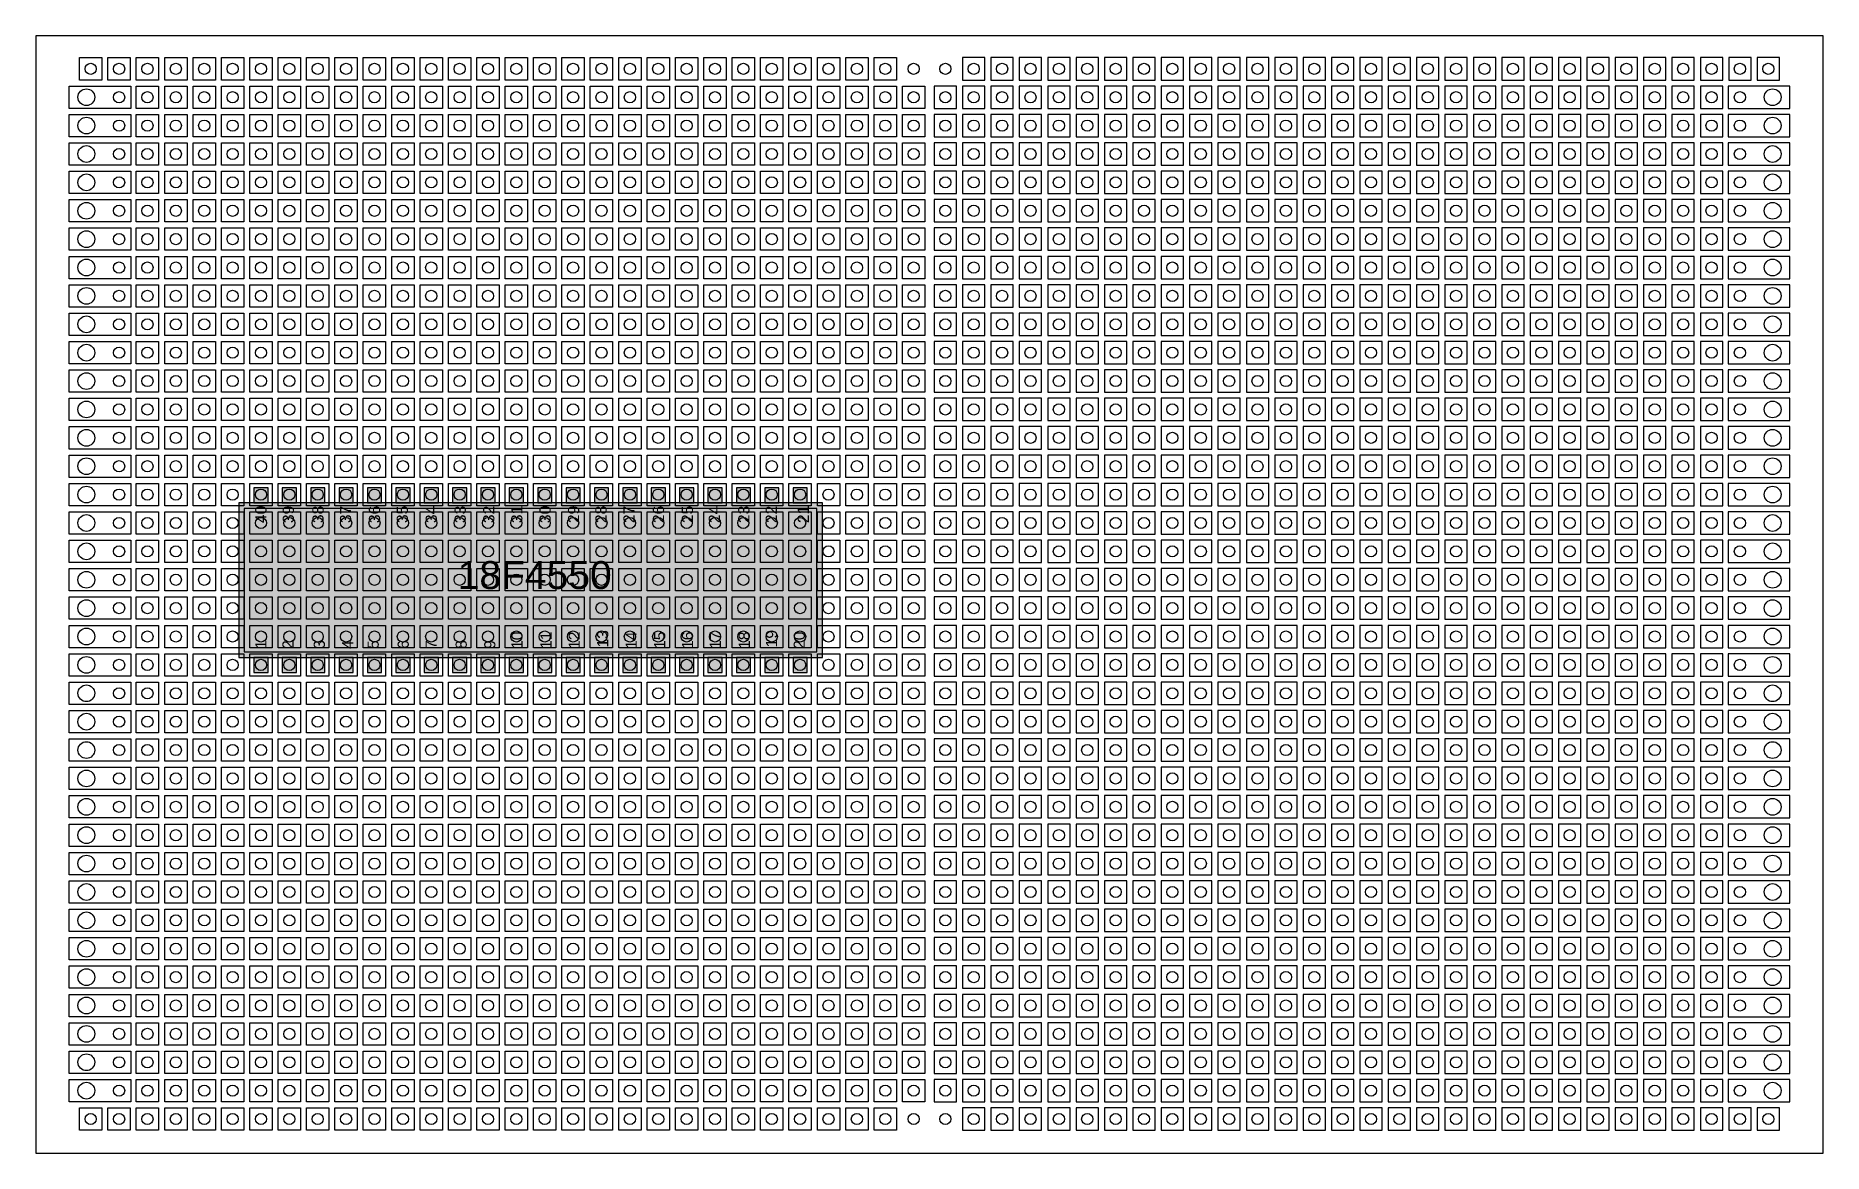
# Model space of a CAD drawing. Header units: millimetres. Extents: x 0 to 526, y 0 to 196.
# Drawn here: x 0 to 160, y 0 to 100 of the extents above.
import ezdxf

# ---------------------------------------------------------------- set-up
doc = ezdxf.new("R2010")
doc.units = ezdxf.units.MM
doc.layers.add('Chips', color=196, linetype='Continuous')
doc.styles.get("Standard").update_dxf_attribs({"font": 'arial.ttf'})

msp = doc.modelspace()

# ---------------------------------------------------------------- texts
at = {"layer": 'Chips', "transparency": 33554687, "char_height": 1, "attachment_point": 1, "rotation": 90}
for s, insert in [('{\\C1;40}', (19.65, 56.39)), ('{\\C1;39}', (22.11, 56.39)), ('{\\C1;38}', (24.76, 56.39)), ('{\\C1;37}', (27.23, 56.39)), ('{\\C1;36}', (29.82, 56.39)), ('{\\C1;35}', (32.31, 56.39)), ('{\\C1;34}', (34.9, 56.39)), ('{\\C1;33}', (37.49, 56.39)), ('{\\C1;32}', (40.05, 56.39)), ('{\\C1;31}', (42.56, 56.39)), ('{\\C1;30}', (45.09, 56.39)), ('{\\C1;29}', (47.64, 56.39)), ('{\\C1;28}', (50.09, 56.39)), ('{\\C1;27}', (52.6, 56.39)), ('{\\C1;26}', (55.24, 56.39)), ('{\\C1;25}', (57.83, 56.39)), ('{\\C1;24}', (60.24, 56.39)), ('{\\C1;23}', (62.88, 56.39)), ('{\\C1;22}', (65.34, 56.39)), ('{\\C1;21}', (68.2, 56.39)), ('{\\C1;10}', (42.58, 45.13)), ('{\\C1;11}', (45.17, 45.13)), ('{\\C1;12}', (47.7, 45.13)), ('{\\C1;13}', (50.25, 45.26)), ('{\\C1;14}', (52.8, 45.13)), ('{\\C1;15}', (55.35, 45.13)), ('{\\C1;16}', (57.84, 45.13)), ('{\\C1;17}', (60.33, 45.13)), ('{\\C1;18}', (62.92, 45.13)), ('{\\C1;19}', (65.36, 45.27)), ('{\\C1;20}', (67.84, 45.13)), ('{\\C1;1}', (19.65, 45.13)), ('{\\C1;2}', (22.08, 45.13)), ('{\\C1;3}', (24.88, 45.13)), ('{\\C1;4}', (27.42, 45.13)), ('{\\C1;5}', (29.7, 45.13)), ('{\\C1;6}', (32.39, 45.13)), ('{\\C1;7}', (34.89, 45.13)), ('{\\C1;8}', (37.58, 45.13)), ('{\\C1;9}', (40.14, 45.13))]:
    msp.add_mtext_dynamic_manual_height_columns(s, width=1.8175, gutter_width=12.5, heights=[0], dxfattribs=dict(at, insert=insert))
at = {"layer": 'Chips', "insert": (37.77, 52.99), "char_height": 2.5, "attachment_point": 1, "bg_fill": 1, "box_fill_scale": 1.5, "bg_fill_color": 86, "bg_fill_transparency": 0}
msp.add_mtext_dynamic_manual_height_columns('18F4550', width=11.697, gutter_width=12.5, heights=[0], dxfattribs=at)

# ---------------------------------------------------------------- hatches: boundary and pattern name
h = msp.add_hatch(color=254)
h.dxf.hatch_style = 1
h.paths.add_polyline_path([(33.5, 58.21), (33.5, 59.54), (32.23, 59.54), (32.23, 58.21)])
h.paths.add_polyline_path([(20.8, 58.21), (20.8, 59.54), (19.53, 59.54), (19.53, 58.21)])
h.paths.add_polyline_path([(23.34, 58.21), (23.34, 59.54), (22.07, 59.54), (22.07, 58.21)])
h.paths.add_polyline_path([(25.88, 58.21), (25.88, 59.54), (24.61, 59.54), (24.61, 58.21)])
h.paths.add_polyline_path([(28.42, 58.21), (28.42, 59.54), (27.15, 59.54), (27.15, 58.21)])
h.paths.add_polyline_path([(30.96, 58.21), (30.96, 59.54), (29.69, 59.54), (29.69, 58.21)])
h.paths.add_polyline_path([(51.28, 58.21), (51.28, 59.54), (50.01, 59.54), (50.01, 58.21)])
h.paths.add_polyline_path([(36.04, 58.21), (36.04, 59.54), (34.77, 59.54), (34.77, 58.21)])
h.paths.add_polyline_path([(38.58, 58.21), (38.58, 59.54), (37.31, 59.54), (37.31, 58.21)])
h.paths.add_polyline_path([(41.12, 58.21), (41.12, 59.54), (39.85, 59.54), (39.85, 58.21)])
h.paths.add_polyline_path([(43.66, 58.21), (43.66, 59.54), (42.39, 59.54), (42.39, 58.21)])
h.paths.add_polyline_path([(46.2, 58.21), (46.2, 59.54), (44.93, 59.54), (44.93, 58.21)])
h.paths.add_polyline_path([(48.74, 58.21), (48.74, 59.54), (47.47, 59.54), (47.47, 58.21)])
h.paths.add_polyline_path([(69.06, 58.21), (69.06, 59.54), (67.79, 59.54), (67.79, 58.21)])
h.paths.add_polyline_path([(53.82, 58.21), (53.82, 59.54), (52.55, 59.54), (52.55, 58.21)])
h.paths.add_polyline_path([(56.36, 58.21), (56.36, 59.54), (55.09, 59.54), (55.09, 58.21)])
h.paths.add_polyline_path([(58.9, 58.21), (58.9, 59.54), (57.63, 59.54), (57.63, 58.21)])
h.paths.add_polyline_path([(61.44, 58.21), (61.44, 59.54), (60.17, 59.54), (60.17, 58.21)])
h.paths.add_polyline_path([(63.98, 58.21), (63.98, 59.54), (62.71, 59.54), (62.71, 58.21)])
h.paths.add_polyline_path([(66.52, 58.21), (66.52, 59.54), (65.25, 59.54), (65.25, 58.21)])
h.paths.add_polyline_path([(33.5, 43.03), (33.5, 44.37), (32.23, 44.37), (32.23, 43.03)])
h.paths.add_polyline_path([(20.8, 43.03), (20.8, 44.37), (19.53, 44.37), (19.53, 43.03)])
h.paths.add_polyline_path([(23.34, 43.03), (23.34, 44.37), (22.07, 44.37), (22.07, 43.03)])
h.paths.add_polyline_path([(25.88, 43.03), (25.88, 44.37), (24.61, 44.37), (24.61, 43.03)])
h.paths.add_polyline_path([(28.42, 43.03), (28.42, 44.37), (27.15, 44.37), (27.15, 43.03)])
h.paths.add_polyline_path([(30.96, 43.03), (30.96, 44.37), (29.69, 44.37), (29.69, 43.03)])
h.paths.add_polyline_path([(51.28, 43.03), (51.28, 44.37), (50.01, 44.37), (50.01, 43.03)])
h.paths.add_polyline_path([(36.04, 43.03), (36.04, 44.37), (34.77, 44.37), (34.77, 43.03)])
h.paths.add_polyline_path([(38.58, 43.03), (38.58, 44.37), (37.31, 44.37), (37.31, 43.03)])
h.paths.add_polyline_path([(41.12, 43.03), (41.12, 44.37), (39.85, 44.37), (39.85, 43.03)])
h.paths.add_polyline_path([(43.66, 43.03), (43.66, 44.37), (42.39, 44.37), (42.39, 43.03)])
h.paths.add_polyline_path([(46.2, 43.03), (46.2, 44.37), (44.93, 44.37), (44.93, 43.03)])
h.paths.add_polyline_path([(48.74, 43.03), (48.74, 44.37), (47.47, 44.37), (47.47, 43.03)])
h.paths.add_polyline_path([(69.06, 43.03), (69.06, 44.37), (67.79, 44.37), (67.79, 43.03)])
h.paths.add_polyline_path([(53.82, 43.03), (53.82, 44.37), (52.55, 44.37), (52.55, 43.03)])
h.paths.add_polyline_path([(56.36, 43.03), (56.36, 44.37), (55.09, 44.37), (55.09, 43.03)])
h.paths.add_polyline_path([(58.9, 43.03), (58.9, 44.37), (57.63, 44.37), (57.63, 43.03)])
h.paths.add_polyline_path([(61.44, 43.03), (61.44, 44.37), (60.17, 44.37), (60.17, 43.03)])
h.paths.add_polyline_path([(63.98, 43.03), (63.98, 44.37), (62.71, 44.37), (62.71, 43.03)])
h.paths.add_polyline_path([(66.52, 43.03), (66.52, 44.37), (65.25, 44.37), (65.25, 43.03)])
edge = h.paths.add_edge_path()
edge.add_line((18.67, 44.87), (69.93, 44.87))
h = msp.add_hatch(color=251)
h.dxf.hatch_style = 1
h.paths.add_polyline_path([(18.17, 44.37), (70.43, 44.37), (70.43, 58.21), (18.17, 58.21)])
at = {"layer": 'Chips'}
h = msp.add_hatch(color=254, dxfattribs=at)
h.dxf.hatch_style = 1
h.paths.add_polyline_path([(33.5, 58.21), (33.5, 59.54), (32.23, 59.54), (32.23, 58.21)])
h.paths.add_polyline_path([(20.8, 58.21), (20.8, 59.54), (19.53, 59.54), (19.53, 58.21)])
h.paths.add_polyline_path([(23.34, 58.21), (23.34, 59.54), (22.07, 59.54), (22.07, 58.21)])
h.paths.add_polyline_path([(25.88, 58.21), (25.88, 59.54), (24.61, 59.54), (24.61, 58.21)])
h.paths.add_polyline_path([(28.42, 58.21), (28.42, 59.54), (27.15, 59.54), (27.15, 58.21)])
h.paths.add_polyline_path([(30.96, 58.21), (30.96, 59.54), (29.69, 59.54), (29.69, 58.21)])
h.paths.add_polyline_path([(51.28, 58.21), (51.28, 59.54), (50.01, 59.54), (50.01, 58.21)])
h.paths.add_polyline_path([(36.04, 58.21), (36.04, 59.54), (34.77, 59.54), (34.77, 58.21)])
h.paths.add_polyline_path([(38.58, 58.21), (38.58, 59.54), (37.31, 59.54), (37.31, 58.21)])
h.paths.add_polyline_path([(41.12, 58.21), (41.12, 59.54), (39.85, 59.54), (39.85, 58.21)])
h.paths.add_polyline_path([(43.66, 58.21), (43.66, 59.54), (42.39, 59.54), (42.39, 58.21)])
h.paths.add_polyline_path([(46.2, 58.21), (46.2, 59.54), (44.93, 59.54), (44.93, 58.21)])
h.paths.add_polyline_path([(48.74, 58.21), (48.74, 59.54), (47.47, 59.54), (47.47, 58.21)])
h.paths.add_polyline_path([(69.06, 58.21), (69.06, 59.54), (67.79, 59.54), (67.79, 58.21)])
h.paths.add_polyline_path([(53.82, 58.21), (53.82, 59.54), (52.55, 59.54), (52.55, 58.21)])
h.paths.add_polyline_path([(56.36, 58.21), (56.36, 59.54), (55.09, 59.54), (55.09, 58.21)])
h.paths.add_polyline_path([(58.9, 58.21), (58.9, 59.54), (57.63, 59.54), (57.63, 58.21)])
h.paths.add_polyline_path([(61.44, 58.21), (61.44, 59.54), (60.17, 59.54), (60.17, 58.21)])
h.paths.add_polyline_path([(63.98, 58.21), (63.98, 59.54), (62.71, 59.54), (62.71, 58.21)])
h.paths.add_polyline_path([(66.52, 58.21), (66.52, 59.54), (65.25, 59.54), (65.25, 58.21)])
h.paths.add_polyline_path([(33.5, 43.03), (33.5, 44.37), (32.23, 44.37), (32.23, 43.03)])
h.paths.add_polyline_path([(20.8, 43.03), (20.8, 44.37), (19.53, 44.37), (19.53, 43.03)])
h.paths.add_polyline_path([(23.34, 43.03), (23.34, 44.37), (22.07, 44.37), (22.07, 43.03)])
h.paths.add_polyline_path([(25.88, 43.03), (25.88, 44.37), (24.61, 44.37), (24.61, 43.03)])
h.paths.add_polyline_path([(28.42, 43.03), (28.42, 44.37), (27.15, 44.37), (27.15, 43.03)])
h.paths.add_polyline_path([(30.96, 43.03), (30.96, 44.37), (29.69, 44.37), (29.69, 43.03)])
h.paths.add_polyline_path([(51.28, 43.03), (51.28, 44.37), (50.01, 44.37), (50.01, 43.03)])
h.paths.add_polyline_path([(36.04, 43.03), (36.04, 44.37), (34.77, 44.37), (34.77, 43.03)])
h.paths.add_polyline_path([(38.58, 43.03), (38.58, 44.37), (37.31, 44.37), (37.31, 43.03)])
h.paths.add_polyline_path([(41.12, 43.03), (41.12, 44.37), (39.85, 44.37), (39.85, 43.03)])
h.paths.add_polyline_path([(43.66, 43.03), (43.66, 44.37), (42.39, 44.37), (42.39, 43.03)])
h.paths.add_polyline_path([(46.2, 43.03), (46.2, 44.37), (44.93, 44.37), (44.93, 43.03)])
h.paths.add_polyline_path([(48.74, 43.03), (48.74, 44.37), (47.47, 44.37), (47.47, 43.03)])
h.paths.add_polyline_path([(69.06, 43.03), (69.06, 44.37), (67.79, 44.37), (67.79, 43.03)])
h.paths.add_polyline_path([(53.82, 43.03), (53.82, 44.37), (52.55, 44.37), (52.55, 43.03)])
h.paths.add_polyline_path([(56.36, 43.03), (56.36, 44.37), (55.09, 44.37), (55.09, 43.03)])
h.paths.add_polyline_path([(58.9, 43.03), (58.9, 44.37), (57.63, 44.37), (57.63, 43.03)])
h.paths.add_polyline_path([(61.44, 43.03), (61.44, 44.37), (60.17, 44.37), (60.17, 43.03)])
h.paths.add_polyline_path([(63.98, 43.03), (63.98, 44.37), (62.71, 44.37), (62.71, 43.03)])
h.paths.add_polyline_path([(66.52, 43.03), (66.52, 44.37), (65.25, 44.37), (65.25, 43.03)])
edge = h.paths.add_edge_path()
edge.add_line((18.67, 44.87), (69.93, 44.87))
h = msp.add_hatch(color=254, dxfattribs=at)
h.dxf.hatch_style = 1
h.paths.add_polyline_path([(18.17, 44.37), (70.43, 44.37), (70.43, 58.21), (18.17, 58.21)])
edge = h.paths.add_edge_path(flags=16)
edge.add_line((18.67, 57.71), (18.67, 44.87))
h = msp.add_hatch(color=251, dxfattribs=at)
h.dxf.hatch_style = 1
h.paths.add_polyline_path([(18.17, 44.37), (70.43, 44.37), (70.43, 58.21), (18.17, 58.21)])
edge = h.paths.add_edge_path(flags=16)
edge.add_line((18.67, 57.71), (18.67, 44.87))

# ---------------------------------------------------------------- linework, layer by layer
for points in [[(0, 0), (0, 0), (160, 0), (160, 0), (160, 100), (160, 100), (0, 100), (0, 100)], [(5.92, 96.04), (5.92, 96.04), (3.92, 96.04), (3.92, 96.04), (3.92, 98.04), (3.92, 98.04), (5.92, 98.04), (5.92, 98.04)], [(8.46, 96.04), (8.46, 96.04), (6.46, 96.04), (6.46, 96.04), (6.46, 98.04), (6.46, 98.04), (8.46, 98.04), (8.46, 98.04)], [(11, 96.04), (11, 96.04), (9, 96.04), (9, 96.04), (9, 98.04), (9, 98.04), (11, 98.04), (11, 98.04)], [(13.54, 96.04), (13.54, 96.04), (11.54, 96.04), (11.54, 96.04), (11.54, 98.04), (11.54, 98.04), (13.54, 98.04), (13.54, 98.04)], [(16.08, 96.04), (16.08, 96.04), (14.08, 96.04), (14.08, 96.04), (14.08, 98.04), (14.08, 98.04), (16.08, 98.04), (16.08, 98.04)], [(18.62, 96.04), (18.62, 96.04), (16.62, 96.04), (16.62, 96.04), (16.62, 98.04), (16.62, 98.04), (18.62, 98.04), (18.62, 98.04)], [(21.16, 96.04), (21.16, 96.04), (19.16, 96.04), (19.16, 96.04), (19.16, 98.04), (19.16, 98.04), (21.16, 98.04), (21.16, 98.04)], [(23.7, 96.04), (23.7, 96.04), (21.7, 96.04), (21.7, 96.04), (21.7, 98.04), (21.7, 98.04), (23.7, 98.04), (23.7, 98.04)], [(26.24, 96.04), (26.24, 96.04), (24.24, 96.04), (24.24, 96.04), (24.24, 98.04), (24.24, 98.04), (26.24, 98.04), (26.24, 98.04)], [(28.78, 96.04), (28.78, 96.04), (26.78, 96.04), (26.78, 96.04), (26.78, 98.04), (26.78, 98.04), (28.78, 98.04), (28.78, 98.04)], [(31.32, 96.04), (31.32, 96.04), (29.32, 96.04), (29.32, 96.04), (29.32, 98.04), (29.32, 98.04), (31.32, 98.04), (31.32, 98.04)], [(33.86, 96.04), (33.86, 96.04), (31.86, 96.04), (31.86, 96.04), (31.86, 98.04), (31.86, 98.04), (33.86, 98.04), (33.86, 98.04)], [(36.4, 96.04), (36.4, 96.04), (34.4, 96.04), (34.4, 96.04), (34.4, 98.04), (34.4, 98.04), (36.4, 98.04), (36.4, 98.04)], [(38.94, 96.04), (38.94, 96.04), (36.94, 96.04), (36.94, 96.04), (36.94, 98.04), (36.94, 98.04), (38.94, 98.04), (38.94, 98.04)], [(41.48, 96.04), (41.48, 96.04), (39.48, 96.04), (39.48, 96.04), (39.48, 98.04), (39.48, 98.04), (41.48, 98.04), (41.48, 98.04)], [(44.02, 96.04), (44.02, 96.04), (42.02, 96.04), (42.02, 96.04), (42.02, 98.04), (42.02, 98.04), (44.02, 98.04), (44.02, 98.04)], [(46.56, 96.04), (46.56, 96.04), (44.56, 96.04), (44.56, 96.04), (44.56, 98.04), (44.56, 98.04), (46.56, 98.04), (46.56, 98.04)], [(49.1, 96.04), (49.1, 96.04), (47.1, 96.04), (47.1, 96.04), (47.1, 98.04), (47.1, 98.04), (49.1, 98.04), (49.1, 98.04)], [(51.64, 96.04), (51.64, 96.04), (49.64, 96.04), (49.64, 96.04), (49.64, 98.04), (49.64, 98.04), (51.64, 98.04), (51.64, 98.04)], [(54.18, 96.04), (54.18, 96.04), (52.18, 96.04), (52.18, 96.04), (52.18, 98.04), (52.18, 98.04), (54.18, 98.04), (54.18, 98.04)], [(56.72, 96.04), (56.72, 96.04), (54.72, 96.04), (54.72, 96.04), (54.72, 98.04), (54.72, 98.04), (56.72, 98.04), (56.72, 98.04)], [(59.26, 96.04), (59.26, 96.04), (57.26, 96.04), (57.26, 96.04), (57.26, 98.04), (57.26, 98.04), (59.26, 98.04), (59.26, 98.04)], [(61.8, 96.04), (61.8, 96.04), (59.8, 96.04), (59.8, 96.04), (59.8, 98.04), (59.8, 98.04), (61.8, 98.04), (61.8, 98.04)], [(64.34, 96.04), (64.34, 96.04), (62.34, 96.04), (62.34, 96.04), (62.34, 98.04), (62.34, 98.04), (64.34, 98.04), (64.34, 98.04)], [(66.88, 96.04), (66.88, 96.04), (64.88, 96.04), (64.88, 96.04), (64.88, 98.04), (64.88, 98.04), (66.88, 98.04), (66.88, 98.04)], [(69.42, 96.04), (69.42, 96.04), (67.42, 96.04), (67.42, 96.04), (67.42, 98.04), (67.42, 98.04), (69.42, 98.04), (69.42, 98.04)], [(71.96, 96.04), (71.96, 96.04), (69.96, 96.04), (69.96, 96.04), (69.96, 98.04), (69.96, 98.04), (71.96, 98.04), (71.96, 98.04)], [(74.5, 96.04), (74.5, 96.04), (72.5, 96.04), (72.5, 96.04), (72.5, 98.04), (72.5, 98.04), (74.5, 98.04), (74.5, 98.04)], [(77.04, 96.04), (77.04, 96.04), (75.04, 96.04), (75.04, 96.04), (75.04, 98.04), (75.04, 98.04), (77.04, 98.04), (77.04, 98.04)], [(82.96, 96.04), (82.96, 96.04), (84.96, 96.04), (84.96, 96.04), (84.96, 98.04), (84.96, 98.04), (82.96, 98.04), (82.96, 98.04)], [(85.5, 96.04), (85.5, 96.04), (87.5, 96.04), (87.5, 96.04), (87.5, 98.04), (87.5, 98.04), (85.5, 98.04), (85.5, 98.04)], [(88.04, 96.04), (88.04, 96.04), (90.04, 96.04), (90.04, 96.04), (90.04, 98.04), (90.04, 98.04), (88.04, 98.04), (88.04, 98.04)], [(90.58, 96.04), (90.58, 96.04), (92.58, 96.04), (92.58, 96.04), (92.58, 98.04), (92.58, 98.04), (90.58, 98.04), (90.58, 98.04)], [(93.12, 96.04), (93.12, 96.04), (95.12, 96.04), (95.12, 96.04), (95.12, 98.04), (95.12, 98.04), (93.12, 98.04), (93.12, 98.04)], [(95.66, 96.04), (95.66, 96.04), (97.66, 96.04), (97.66, 96.04), (97.66, 98.04), (97.66, 98.04), (95.66, 98.04), (95.66, 98.04)], [(98.2, 96.04), (98.2, 96.04), (100.2, 96.04), (100.2, 96.04), (100.2, 98.04), (100.2, 98.04), (98.2, 98.04), (98.2, 98.04)], [(100.74, 96.04), (100.74, 96.04), (102.74, 96.04), (102.74, 96.04), (102.74, 98.04), (102.74, 98.04), (100.74, 98.04), (100.74, 98.04)], [(103.28, 96.04), (103.28, 96.04), (105.28, 96.04), (105.28, 96.04), (105.28, 98.04), (105.28, 98.04), (103.28, 98.04), (103.28, 98.04)], [(105.82, 96.04), (105.82, 96.04), (107.82, 96.04), (107.82, 96.04), (107.82, 98.04), (107.82, 98.04), (105.82, 98.04), (105.82, 98.04)], [(108.36, 96.04), (108.36, 96.04), (110.36, 96.04), (110.36, 96.04), (110.36, 98.04), (110.36, 98.04), (108.36, 98.04), (108.36, 98.04)], [(110.9, 96.04), (110.9, 96.04), (112.9, 96.04), (112.9, 96.04), (112.9, 98.04), (112.9, 98.04), (110.9, 98.04), (110.9, 98.04)], [(113.44, 96.04), (113.44, 96.04), (115.44, 96.04), (115.44, 96.04), (115.44, 98.04), (115.44, 98.04), (113.44, 98.04), (113.44, 98.04)], [(115.98, 96.04), (115.98, 96.04), (117.98, 96.04), (117.98, 96.04), (117.98, 98.04), (117.98, 98.04), (115.98, 98.04), (115.98, 98.04)], [(118.52, 96.04), (118.52, 96.04), (120.52, 96.04), (120.52, 96.04), (120.52, 98.04), (120.52, 98.04), (118.52, 98.04), (118.52, 98.04)], [(121.06, 96.04), (121.06, 96.04), (123.06, 96.04), (123.06, 96.04), (123.06, 98.04), (123.06, 98.04), (121.06, 98.04), (121.06, 98.04)], [(123.6, 96.04), (123.6, 96.04), (125.6, 96.04), (125.6, 96.04), (125.6, 98.04), (125.6, 98.04), (123.6, 98.04), (123.6, 98.04)], [(126.14, 96.04), (126.14, 96.04), (128.14, 96.04), (128.14, 96.04), (128.14, 98.04), (128.14, 98.04), (126.14, 98.04), (126.14, 98.04)], [(128.68, 96.04), (128.68, 96.04), (130.68, 96.04), (130.68, 96.04), (130.68, 98.04), (130.68, 98.04), (128.68, 98.04), (128.68, 98.04)], [(131.22, 96.04), (131.22, 96.04), (133.22, 96.04), (133.22, 96.04), (133.22, 98.04), (133.22, 98.04), (131.22, 98.04), (131.22, 98.04)], [(133.76, 96.04), (133.76, 96.04), (135.76, 96.04), (135.76, 96.04), (135.76, 98.04), (135.76, 98.04), (133.76, 98.04), (133.76, 98.04)], [(136.3, 96.04), (136.3, 96.04), (138.3, 96.04), (138.3, 96.04), (138.3, 98.04), (138.3, 98.04), (136.3, 98.04), (136.3, 98.04)], [(138.84, 96.04), (138.84, 96.04), (140.84, 96.04), (140.84, 96.04), (140.84, 98.04), (140.84, 98.04), (138.84, 98.04), (138.84, 98.04)], [(141.38, 96.04), (141.38, 96.04), (143.38, 96.04), (143.38, 96.04), (143.38, 98.04), (143.38, 98.04), (141.38, 98.04), (141.38, 98.04)], [(143.92, 96.04), (143.92, 96.04), (145.92, 96.04), (145.92, 96.04), (145.92, 98.04), (145.92, 98.04), (143.92, 98.04), (143.92, 98.04)], [(146.46, 96.04), (146.46, 96.04), (148.46, 96.04), (148.46, 96.04), (148.46, 98.04), (148.46, 98.04), (146.46, 98.04), (146.46, 98.04)], [(149, 96.04), (149, 96.04), (151, 96.04), (151, 96.04), (151, 98.04), (151, 98.04), (149, 98.04), (149, 98.04)], [(151.54, 96.04), (151.54, 96.04), (153.54, 96.04), (153.54, 96.04), (153.54, 98.04), (153.54, 98.04), (151.54, 98.04), (151.54, 98.04)], [(154.08, 96.04), (154.08, 96.04), (156.08, 96.04), (156.08, 96.04), (156.08, 98.04), (156.08, 98.04), (154.08, 98.04), (154.08, 98.04)], [(8.5, 93.5), (8.5, 93.5), (3, 93.5), (3, 93.5), (3, 95.5), (3, 95.5), (8.5, 95.5), (8.5, 95.5)], [(11, 93.5), (11, 93.5), (9, 93.5), (9, 93.5), (9, 95.5), (9, 95.5), (11, 95.5), (11, 95.5)], [(13.54, 93.5), (13.54, 93.5), (11.54, 93.5), (11.54, 93.5), (11.54, 95.5), (11.54, 95.5), (13.54, 95.5), (13.54, 95.5)], [(16.08, 93.5), (16.08, 93.5), (14.08, 93.5), (14.08, 93.5), (14.08, 95.5), (14.08, 95.5), (16.08, 95.5), (16.08, 95.5)], [(18.62, 93.5), (18.62, 93.5), (16.62, 93.5), (16.62, 93.5), (16.62, 95.5), (16.62, 95.5), (18.62, 95.5), (18.62, 95.5)], [(21.16, 93.5), (21.16, 93.5), (19.16, 93.5), (19.16, 93.5), (19.16, 95.5), (19.16, 95.5), (21.16, 95.5), (21.16, 95.5)], [(23.7, 93.5), (23.7, 93.5), (21.7, 93.5), (21.7, 93.5), (21.7, 95.5), (21.7, 95.5), (23.7, 95.5), (23.7, 95.5)], [(26.24, 93.5), (26.24, 93.5), (24.24, 93.5), (24.24, 93.5), (24.24, 95.5), (24.24, 95.5), (26.24, 95.5), (26.24, 95.5)], [(28.78, 93.5), (28.78, 93.5), (26.78, 93.5), (26.78, 93.5), (26.78, 95.5), (26.78, 95.5), (28.78, 95.5), (28.78, 95.5)], [(31.32, 93.5), (31.32, 93.5), (29.32, 93.5), (29.32, 93.5), (29.32, 95.5), (29.32, 95.5), (31.32, 95.5), (31.32, 95.5)], [(33.86, 93.5), (33.86, 93.5), (31.86, 93.5), (31.86, 93.5), (31.86, 95.5), (31.86, 95.5), (33.86, 95.5), (33.86, 95.5)], [(36.4, 93.5), (36.4, 93.5), (34.4, 93.5), (34.4, 93.5), (34.4, 95.5), (34.4, 95.5), (36.4, 95.5), (36.4, 95.5)], [(38.94, 93.5), (38.94, 93.5), (36.94, 93.5), (36.94, 93.5), (36.94, 95.5), (36.94, 95.5), (38.94, 95.5), (38.94, 95.5)], [(41.48, 93.5), (41.48, 93.5), (39.48, 93.5), (39.48, 93.5), (39.48, 95.5), (39.48, 95.5), (41.48, 95.5), (41.48, 95.5)], [(44.02, 93.5), (44.02, 93.5), (42.02, 93.5), (42.02, 93.5), (42.02, 95.5), (42.02, 95.5), (44.02, 95.5), (44.02, 95.5)], [(46.56, 93.5), (46.56, 93.5), (44.56, 93.5), (44.56, 93.5), (44.56, 95.5), (44.56, 95.5), (46.56, 95.5), (46.56, 95.5)], [(49.1, 93.5), (49.1, 93.5), (47.1, 93.5), (47.1, 93.5), (47.1, 95.5), (47.1, 95.5), (49.1, 95.5), (49.1, 95.5)], [(51.64, 93.5), (51.64, 93.5), (49.64, 93.5), (49.64, 93.5), (49.64, 95.5), (49.64, 95.5), (51.64, 95.5), (51.64, 95.5)], [(54.18, 93.5), (54.18, 93.5), (52.18, 93.5), (52.18, 93.5), (52.18, 95.5), (52.18, 95.5), (54.18, 95.5), (54.18, 95.5)], [(56.72, 93.5), (56.72, 93.5), (54.72, 93.5), (54.72, 93.5), (54.72, 95.5), (54.72, 95.5), (56.72, 95.5), (56.72, 95.5)], [(59.26, 93.5), (59.26, 93.5), (57.26, 93.5), (57.26, 93.5), (57.26, 95.5), (57.26, 95.5), (59.26, 95.5), (59.26, 95.5)], [(61.8, 93.5), (61.8, 93.5), (59.8, 93.5), (59.8, 93.5), (59.8, 95.5), (59.8, 95.5), (61.8, 95.5), (61.8, 95.5)], [(64.34, 93.5), (64.34, 93.5), (62.34, 93.5), (62.34, 93.5), (62.34, 95.5), (62.34, 95.5), (64.34, 95.5), (64.34, 95.5)], [(66.88, 93.5), (66.88, 93.5), (64.88, 93.5), (64.88, 93.5), (64.88, 95.5), (64.88, 95.5), (66.88, 95.5), (66.88, 95.5)], [(69.42, 93.5), (69.42, 93.5), (67.42, 93.5), (67.42, 93.5), (67.42, 95.5), (67.42, 95.5), (69.42, 95.5), (69.42, 95.5)], [(71.96, 93.5), (71.96, 93.5), (69.96, 93.5), (69.96, 93.5), (69.96, 95.5), (69.96, 95.5), (71.96, 95.5), (71.96, 95.5)], [(74.5, 93.5), (74.5, 93.5), (72.5, 93.5), (72.5, 93.5), (72.5, 95.5), (72.5, 95.5), (74.5, 95.5), (74.5, 95.5)], [(77.04, 93.5), (77.04, 93.5), (75.04, 93.5), (75.04, 93.5), (75.04, 95.5), (75.04, 95.5), (77.04, 95.5), (77.04, 95.5)], [(79.58, 93.5), (79.58, 93.5), (77.58, 93.5), (77.58, 93.5), (77.58, 95.5), (77.58, 95.5), (79.58, 95.5), (79.58, 95.5)], [(80.42, 93.5), (80.42, 93.5), (82.42, 93.5), (82.42, 93.5), (82.42, 95.5), (82.42, 95.5), (80.42, 95.5), (80.42, 95.5)], [(82.96, 93.5), (82.96, 93.5), (84.96, 93.5), (84.96, 93.5), (84.96, 95.5), (84.96, 95.5), (82.96, 95.5), (82.96, 95.5)], [(85.5, 93.5), (85.5, 93.5), (87.5, 93.5), (87.5, 93.5), (87.5, 95.5), (87.5, 95.5), (85.5, 95.5), (85.5, 95.5)], [(88.04, 93.5), (88.04, 93.5), (90.04, 93.5), (90.04, 93.5), (90.04, 95.5), (90.04, 95.5), (88.04, 95.5), (88.04, 95.5)], [(90.58, 93.5), (90.58, 93.5), (92.58, 93.5), (92.58, 93.5), (92.58, 95.5), (92.58, 95.5), (90.58, 95.5), (90.58, 95.5)], [(93.12, 93.5), (93.12, 93.5), (95.12, 93.5), (95.12, 93.5), (95.12, 95.5), (95.12, 95.5), (93.12, 95.5), (93.12, 95.5)], [(95.66, 93.5), (95.66, 93.5), (97.66, 93.5), (97.66, 93.5), (97.66, 95.5), (97.66, 95.5), (95.66, 95.5), (95.66, 95.5)], [(98.2, 93.5), (98.2, 93.5), (100.2, 93.5), (100.2, 93.5), (100.2, 95.5), (100.2, 95.5), (98.2, 95.5), (98.2, 95.5)], [(100.74, 93.5), (100.74, 93.5), (102.74, 93.5), (102.74, 93.5), (102.74, 95.5), (102.74, 95.5), (100.74, 95.5), (100.74, 95.5)], [(103.28, 93.5), (103.28, 93.5), (105.28, 93.5), (105.28, 93.5), (105.28, 95.5), (105.28, 95.5), (103.28, 95.5), (103.28, 95.5)], [(105.82, 93.5), (105.82, 93.5), (107.82, 93.5), (107.82, 93.5), (107.82, 95.5), (107.82, 95.5), (105.82, 95.5), (105.82, 95.5)], [(108.36, 93.5), (108.36, 93.5), (110.36, 93.5), (110.36, 93.5), (110.36, 95.5), (110.36, 95.5), (108.36, 95.5), (108.36, 95.5)], [(110.9, 93.5), (110.9, 93.5), (112.9, 93.5), (112.9, 93.5), (112.9, 95.5), (112.9, 95.5), (110.9, 95.5), (110.9, 95.5)], [(113.44, 93.5), (113.44, 93.5), (115.44, 93.5), (115.44, 93.5), (115.44, 95.5), (115.44, 95.5), (113.44, 95.5), (113.44, 95.5)], [(115.98, 93.5), (115.98, 93.5), (117.98, 93.5), (117.98, 93.5), (117.98, 95.5), (117.98, 95.5), (115.98, 95.5), (115.98, 95.5)], [(118.52, 93.5), (118.52, 93.5), (120.52, 93.5), (120.52, 93.5), (120.52, 95.5), (120.52, 95.5), (118.52, 95.5), (118.52, 95.5)], [(121.06, 93.5), (121.06, 93.5), (123.06, 93.5), (123.06, 93.5), (123.06, 95.5), (123.06, 95.5), (121.06, 95.5), (121.06, 95.5)], [(123.6, 93.5), (123.6, 93.5), (125.6, 93.5), (125.6, 93.5), (125.6, 95.5), (125.6, 95.5), (123.6, 95.5), (123.6, 95.5)], [(126.14, 93.5), (126.14, 93.5), (128.14, 93.5), (128.14, 93.5), (128.14, 95.5), (128.14, 95.5), (126.14, 95.5), (126.14, 95.5)], [(128.68, 93.5), (128.68, 93.5), (130.68, 93.5), (130.68, 93.5), (130.68, 95.5), (130.68, 95.5), (128.68, 95.5), (128.68, 95.5)], [(131.22, 93.5), (131.22, 93.5), (133.22, 93.5), (133.22, 93.5), (133.22, 95.5), (133.22, 95.5), (131.22, 95.5), (131.22, 95.5)], [(133.76, 93.5), (133.76, 93.5), (135.76, 93.5), (135.76, 93.5), (135.76, 95.5), (135.76, 95.5), (133.76, 95.5), (133.76, 95.5)], [(136.3, 93.5), (136.3, 93.5), (138.3, 93.5), (138.3, 93.5), (138.3, 95.5), (138.3, 95.5), (136.3, 95.5), (136.3, 95.5)], [(138.84, 93.5), (138.84, 93.5), (140.84, 93.5), (140.84, 93.5), (140.84, 95.5), (140.84, 95.5), (138.84, 95.5), (138.84, 95.5)], [(141.38, 93.5), (141.38, 93.5), (143.38, 93.5), (143.38, 93.5), (143.38, 95.5), (143.38, 95.5), (141.38, 95.5), (141.38, 95.5)], [(143.92, 93.5), (143.92, 93.5), (145.92, 93.5), (145.92, 93.5), (145.92, 95.5), (145.92, 95.5), (143.92, 95.5), (143.92, 95.5)], [(146.46, 93.5), (146.46, 93.5), (148.46, 93.5), (148.46, 93.5), (148.46, 95.5), (148.46, 95.5), (146.46, 95.5), (146.46, 95.5)], [(149, 93.5), (149, 93.5), (151, 93.5), (151, 93.5), (151, 95.5), (151, 95.5), (149, 95.5), (149, 95.5)], [(151.5, 93.5), (151.5, 93.5), (157, 93.5), (157, 93.5), (157, 95.5), (157, 95.5), (151.5, 95.5), (151.5, 95.5)], [(8.5, 90.96), (8.5, 90.96), (3, 90.96), (3, 90.96), (3, 92.96), (3, 92.96), (8.5, 92.96), (8.5, 92.96)], [(11, 90.96), (11, 90.96), (9, 90.96), (9, 90.96), (9, 92.96), (9, 92.96), (11, 92.96), (11, 92.96)], [(13.54, 90.96), (13.54, 90.96), (11.54, 90.96), (11.54, 90.96), (11.54, 92.96), (11.54, 92.96), (13.54, 92.96), (13.54, 92.96)], [(16.08, 90.96), (16.08, 90.96), (14.08, 90.96), (14.08, 90.96), (14.08, 92.96), (14.08, 92.96), (16.08, 92.96), (16.08, 92.96)], [(18.62, 90.96), (18.62, 90.96), (16.62, 90.96), (16.62, 90.96), (16.62, 92.96), (16.62, 92.96), (18.62, 92.96), (18.62, 92.96)], [(21.16, 90.96), (21.16, 90.96), (19.16, 90.96), (19.16, 90.96), (19.16, 92.96), (19.16, 92.96), (21.16, 92.96), (21.16, 92.96)], [(23.7, 90.96), (23.7, 90.96), (21.7, 90.96), (21.7, 90.96), (21.7, 92.96), (21.7, 92.96), (23.7, 92.96), (23.7, 92.96)], [(26.24, 90.96), (26.24, 90.96), (24.24, 90.96), (24.24, 90.96), (24.24, 92.96), (24.24, 92.96), (26.24, 92.96), (26.24, 92.96)], [(28.78, 90.96), (28.78, 90.96), (26.78, 90.96), (26.78, 90.96), (26.78, 92.96), (26.78, 92.96), (28.78, 92.96), (28.78, 92.96)], [(31.32, 90.96), (31.32, 90.96), (29.32, 90.96), (29.32, 90.96), (29.32, 92.96), (29.32, 92.96), (31.32, 92.96), (31.32, 92.96)], [(33.86, 90.96), (33.86, 90.96), (31.86, 90.96), (31.86, 90.96), (31.86, 92.96), (31.86, 92.96), (33.86, 92.96), (33.86, 92.96)], [(36.4, 90.96), (36.4, 90.96), (34.4, 90.96), (34.4, 90.96), (34.4, 92.96), (34.4, 92.96), (36.4, 92.96), (36.4, 92.96)], [(38.94, 90.96), (38.94, 90.96), (36.94, 90.96), (36.94, 90.96), (36.94, 92.96), (36.94, 92.96), (38.94, 92.96), (38.94, 92.96)], [(41.48, 90.96), (41.48, 90.96), (39.48, 90.96), (39.48, 90.96), (39.48, 92.96), (39.48, 92.96), (41.48, 92.96), (41.48, 92.96)], [(44.02, 90.96), (44.02, 90.96), (42.02, 90.96), (42.02, 90.96), (42.02, 92.96), (42.02, 92.96), (44.02, 92.96), (44.02, 92.96)], [(46.56, 90.96), (46.56, 90.96), (44.56, 90.96), (44.56, 90.96), (44.56, 92.96), (44.56, 92.96), (46.56, 92.96), (46.56, 92.96)], [(49.1, 90.96), (49.1, 90.96), (47.1, 90.96), (47.1, 90.96), (47.1, 92.96), (47.1, 92.96), (49.1, 92.96), (49.1, 92.96)], [(51.64, 90.96), (51.64, 90.96), (49.64, 90.96), (49.64, 90.96), (49.64, 92.96), (49.64, 92.96), (51.64, 92.96), (51.64, 92.96)], [(54.18, 90.96), (54.18, 90.96), (52.18, 90.96), (52.18, 90.96), (52.18, 92.96), (52.18, 92.96), (54.18, 92.96), (54.18, 92.96)], [(56.72, 90.96), (56.72, 90.96), (54.72, 90.96), (54.72, 90.96), (54.72, 92.96), (54.72, 92.96), (56.72, 92.96), (56.72, 92.96)], [(59.26, 90.96), (59.26, 90.96), (57.26, 90.96), (57.26, 90.96), (57.26, 92.96), (57.26, 92.96), (59.26, 92.96), (59.26, 92.96)], [(61.8, 90.96), (61.8, 90.96), (59.8, 90.96), (59.8, 90.96), (59.8, 92.96), (59.8, 92.96), (61.8, 92.96), (61.8, 92.96)], [(64.34, 90.96), (64.34, 90.96), (62.34, 90.96), (62.34, 90.96), (62.34, 92.96), (62.34, 92.96), (64.34, 92.96), (64.34, 92.96)], [(66.88, 90.96), (66.88, 90.96), (64.88, 90.96), (64.88, 90.96), (64.88, 92.96), (64.88, 92.96), (66.88, 92.96), (66.88, 92.96)], [(69.42, 90.96), (69.42, 90.96), (67.42, 90.96), (67.42, 90.96), (67.42, 92.96), (67.42, 92.96), (69.42, 92.96), (69.42, 92.96)], [(71.96, 90.96), (71.96, 90.96), (69.96, 90.96), (69.96, 90.96), (69.96, 92.96), (69.96, 92.96), (71.96, 92.96), (71.96, 92.96)], [(74.5, 90.96), (74.5, 90.96), (72.5, 90.96), (72.5, 90.96), (72.5, 92.96), (72.5, 92.96), (74.5, 92.96), (74.5, 92.96)], [(77.04, 90.96), (77.04, 90.96), (75.04, 90.96), (75.04, 90.96), (75.04, 92.96), (75.04, 92.96), (77.04, 92.96), (77.04, 92.96)], [(79.58, 90.96), (79.58, 90.96), (77.58, 90.96), (77.58, 90.96), (77.58, 92.96), (77.58, 92.96), (79.58, 92.96), (79.58, 92.96)], [(80.42, 90.96), (80.42, 90.96), (82.42, 90.96), (82.42, 90.96), (82.42, 92.96), (82.42, 92.96), (80.42, 92.96), (80.42, 92.96)], [(82.96, 90.96), (82.96, 90.96), (84.96, 90.96), (84.96, 90.96), (84.96, 92.96), (84.96, 92.96), (82.96, 92.96), (82.96, 92.96)], [(85.5, 90.96), (85.5, 90.96), (87.5, 90.96), (87.5, 90.96), (87.5, 92.96), (87.5, 92.96), (85.5, 92.96), (85.5, 92.96)], [(88.04, 90.96), (88.04, 90.96), (90.04, 90.96), (90.04, 90.96), (90.04, 92.96), (90.04, 92.96), (88.04, 92.96), (88.04, 92.96)], [(90.58, 90.96), (90.58, 90.96), (92.58, 90.96), (92.58, 90.96), (92.58, 92.96), (92.58, 92.96), (90.58, 92.96), (90.58, 92.96)], [(93.12, 90.96), (93.12, 90.96), (95.12, 90.96), (95.12, 90.96), (95.12, 92.96), (95.12, 92.96), (93.12, 92.96), (93.12, 92.96)], [(95.66, 90.96), (95.66, 90.96), (97.66, 90.96), (97.66, 90.96), (97.66, 92.96), (97.66, 92.96), (95.66, 92.96), (95.66, 92.96)], [(98.2, 90.96), (98.2, 90.96), (100.2, 90.96), (100.2, 90.96), (100.2, 92.96), (100.2, 92.96), (98.2, 92.96), (98.2, 92.96)], [(100.74, 90.96), (100.74, 90.96), (102.74, 90.96), (102.74, 90.96), (102.74, 92.96), (102.74, 92.96), (100.74, 92.96), (100.74, 92.96)], [(103.28, 90.96), (103.28, 90.96), (105.28, 90.96), (105.28, 90.96), (105.28, 92.96), (105.28, 92.96), (103.28, 92.96), (103.28, 92.96)], [(105.82, 90.96), (105.82, 90.96), (107.82, 90.96), (107.82, 90.96), (107.82, 92.96), (107.82, 92.96), (105.82, 92.96), (105.82, 92.96)], [(108.36, 90.96), (108.36, 90.96), (110.36, 90.96), (110.36, 90.96), (110.36, 92.96), (110.36, 92.96), (108.36, 92.96), (108.36, 92.96)], [(110.9, 90.96), (110.9, 90.96), (112.9, 90.96), (112.9, 90.96), (112.9, 92.96), (112.9, 92.96), (110.9, 92.96), (110.9, 92.96)], [(113.44, 90.96), (113.44, 90.96), (115.44, 90.96), (115.44, 90.96), (115.44, 92.96), (115.44, 92.96), (113.44, 92.96), (113.44, 92.96)], [(115.98, 90.96), (115.98, 90.96), (117.98, 90.96), (117.98, 90.96), (117.98, 92.96), (117.98, 92.96), (115.98, 92.96), (115.98, 92.96)], [(118.52, 90.96), (118.52, 90.96), (120.52, 90.96), (120.52, 90.96), (120.52, 92.96), (120.52, 92.96), (118.52, 92.96), (118.52, 92.96)], [(121.06, 90.96), (121.06, 90.96), (123.06, 90.96), (123.06, 90.96), (123.06, 92.96), (123.06, 92.96), (121.06, 92.96), (121.06, 92.96)], [(123.6, 90.96), (123.6, 90.96), (125.6, 90.96), (125.6, 90.96), (125.6, 92.96), (125.6, 92.96), (123.6, 92.96), (123.6, 92.96)], [(126.14, 90.96), (126.14, 90.96), (128.14, 90.96), (128.14, 90.96), (128.14, 92.96), (128.14, 92.96), (126.14, 92.96), (126.14, 92.96)], [(128.68, 90.96), (128.68, 90.96), (130.68, 90.96), (130.68, 90.96), (130.68, 92.96), (130.68, 92.96), (128.68, 92.96), (128.68, 92.96)], [(131.22, 90.96), (131.22, 90.96), (133.22, 90.96), (133.22, 90.96), (133.22, 92.96), (133.22, 92.96), (131.22, 92.96), (131.22, 92.96)], [(133.76, 90.96), (133.76, 90.96), (135.76, 90.96), (135.76, 90.96), (135.76, 92.96), (135.76, 92.96), (133.76, 92.96), (133.76, 92.96)], [(136.3, 90.96), (136.3, 90.96), (138.3, 90.96), (138.3, 90.96), (138.3, 92.96), (138.3, 92.96), (136.3, 92.96), (136.3, 92.96)], [(138.84, 90.96), (138.84, 90.96), (140.84, 90.96), (140.84, 90.96), (140.84, 92.96), (140.84, 92.96), (138.84, 92.96), (138.84, 92.96)], [(141.38, 90.96), (141.38, 90.96), (143.38, 90.96), (143.38, 90.96), (143.38, 92.96), (143.38, 92.96), (141.38, 92.96), (141.38, 92.96)], [(143.92, 90.96), (143.92, 90.96), (145.92, 90.96), (145.92, 90.96), (145.92, 92.96), (145.92, 92.96), (143.92, 92.96), (143.92, 92.96)], [(146.46, 90.96), (146.46, 90.96), (148.46, 90.96), (148.46, 90.96), (148.46, 92.96), (148.46, 92.96), (146.46, 92.96), (146.46, 92.96)], [(149, 90.96), (149, 90.96), (151, 90.96), (151, 90.96), (151, 92.96), (151, 92.96), (149, 92.96), (149, 92.96)], [(151.5, 90.96), (151.5, 90.96), (157, 90.96), (157, 90.96), (157, 92.96), (157, 92.96), (151.5, 92.96), (151.5, 92.96)], [(8.5, 88.42), (8.5, 88.42), (3, 88.42), (3, 88.42), (3, 90.42), (3, 90.42), (8.5, 90.42), (8.5, 90.42)], [(11, 88.42), (11, 88.42), (9, 88.42), (9, 88.42), (9, 90.42), (9, 90.42), (11, 90.42), (11, 90.42)], [(13.54, 88.42), (13.54, 88.42), (11.54, 88.42), (11.54, 88.42), (11.54, 90.42), (11.54, 90.42), (13.54, 90.42), (13.54, 90.42)], [(16.08, 88.42), (16.08, 88.42), (14.08, 88.42), (14.08, 88.42), (14.08, 90.42), (14.08, 90.42), (16.08, 90.42), (16.08, 90.42)], [(18.62, 88.42), (18.62, 88.42), (16.62, 88.42), (16.62, 88.42), (16.62, 90.42), (16.62, 90.42), (18.62, 90.42), (18.62, 90.42)], [(21.16, 88.42), (21.16, 88.42), (19.16, 88.42), (19.16, 88.42), (19.16, 90.42), (19.16, 90.42), (21.16, 90.42), (21.16, 90.42)], [(23.7, 88.42), (23.7, 88.42), (21.7, 88.42), (21.7, 88.42), (21.7, 90.42), (21.7, 90.42), (23.7, 90.42), (23.7, 90.42)], [(26.24, 88.42), (26.24, 88.42), (24.24, 88.42), (24.24, 88.42), (24.24, 90.42), (24.24, 90.42), (26.24, 90.42), (26.24, 90.42)], [(28.78, 88.42), (28.78, 88.42), (26.78, 88.42), (26.78, 88.42), (26.78, 90.42), (26.78, 90.42), (28.78, 90.42), (28.78, 90.42)], [(31.32, 88.42), (31.32, 88.42), (29.32, 88.42), (29.32, 88.42), (29.32, 90.42), (29.32, 90.42), (31.32, 90.42), (31.32, 90.42)], [(33.86, 88.42), (33.86, 88.42), (31.86, 88.42), (31.86, 88.42), (31.86, 90.42), (31.86, 90.42), (33.86, 90.42), (33.86, 90.42)], [(36.4, 88.42), (36.4, 88.42), (34.4, 88.42), (34.4, 88.42), (34.4, 90.42), (34.4, 90.42), (36.4, 90.42), (36.4, 90.42)], [(38.94, 88.42), (38.94, 88.42), (36.94, 88.42), (36.94, 88.42), (36.94, 90.42), (36.94, 90.42), (38.94, 90.42), (38.94, 90.42)], [(41.48, 88.42), (41.48, 88.42), (39.48, 88.42), (39.48, 88.42), (39.48, 90.42), (39.48, 90.42), (41.48, 90.42), (41.48, 90.42)], [(44.02, 88.42), (44.02, 88.42), (42.02, 88.42), (42.02, 88.42), (42.02, 90.42), (42.02, 90.42), (44.02, 90.42), (44.02, 90.42)], [(46.56, 88.42), (46.56, 88.42), (44.56, 88.42), (44.56, 88.42), (44.56, 90.42), (44.56, 90.42), (46.56, 90.42), (46.56, 90.42)], [(49.1, 88.42), (49.1, 88.42), (47.1, 88.42), (47.1, 88.42), (47.1, 90.42), (47.1, 90.42), (49.1, 90.42), (49.1, 90.42)], [(51.64, 88.42), (51.64, 88.42), (49.64, 88.42), (49.64, 88.42), (49.64, 90.42), (49.64, 90.42), (51.64, 90.42), (51.64, 90.42)], [(54.18, 88.42), (54.18, 88.42), (52.18, 88.42), (52.18, 88.42), (52.18, 90.42), (52.18, 90.42), (54.18, 90.42), (54.18, 90.42)], [(56.72, 88.42), (56.72, 88.42), (54.72, 88.42), (54.72, 88.42), (54.72, 90.42), (54.72, 90.42), (56.72, 90.42), (56.72, 90.42)], [(59.26, 88.42), (59.26, 88.42), (57.26, 88.42), (57.26, 88.42), (57.26, 90.42), (57.26, 90.42), (59.26, 90.42), (59.26, 90.42)], [(61.8, 88.42), (61.8, 88.42), (59.8, 88.42), (59.8, 88.42), (59.8, 90.42), (59.8, 90.42), (61.8, 90.42), (61.8, 90.42)], [(64.34, 88.42), (64.34, 88.42), (62.34, 88.42), (62.34, 88.42), (62.34, 90.42), (62.34, 90.42), (64.34, 90.42), (64.34, 90.42)], [(66.88, 88.42), (66.88, 88.42), (64.88, 88.42), (64.88, 88.42), (64.88, 90.42), (64.88, 90.42), (66.88, 90.42), (66.88, 90.42)], [(69.42, 88.42), (69.42, 88.42), (67.42, 88.42), (67.42, 88.42), (67.42, 90.42), (67.42, 90.42), (69.42, 90.42), (69.42, 90.42)], [(71.96, 88.42), (71.96, 88.42), (69.96, 88.42), (69.96, 88.42), (69.96, 90.42), (69.96, 90.42), (71.96, 90.42), (71.96, 90.42)], [(74.5, 88.42), (74.5, 88.42), (72.5, 88.42), (72.5, 88.42), (72.5, 90.42), (72.5, 90.42), (74.5, 90.42), (74.5, 90.42)], [(77.04, 88.42), (77.04, 88.42), (75.04, 88.42), (75.04, 88.42), (75.04, 90.42), (75.04, 90.42), (77.04, 90.42), (77.04, 90.42)], [(79.58, 88.42), (79.58, 88.42), (77.58, 88.42), (77.58, 88.42), (77.58, 90.42), (77.58, 90.42), (79.58, 90.42), (79.58, 90.42)], [(80.42, 88.42), (80.42, 88.42), (82.42, 88.42), (82.42, 88.42), (82.42, 90.42), (82.42, 90.42), (80.42, 90.42), (80.42, 90.42)], [(82.96, 88.42), (82.96, 88.42), (84.96, 88.42), (84.96, 88.42), (84.96, 90.42), (84.96, 90.42), (82.96, 90.42), (82.96, 90.42)], [(85.5, 88.42), (85.5, 88.42), (87.5, 88.42), (87.5, 88.42), (87.5, 90.42), (87.5, 90.42), (85.5, 90.42), (85.5, 90.42)], [(88.04, 88.42), (88.04, 88.42), (90.04, 88.42), (90.04, 88.42), (90.04, 90.42), (90.04, 90.42), (88.04, 90.42), (88.04, 90.42)], [(90.58, 88.42), (90.58, 88.42), (92.58, 88.42), (92.58, 88.42), (92.58, 90.42), (92.58, 90.42), (90.58, 90.42), (90.58, 90.42)], [(93.12, 88.42), (93.12, 88.42), (95.12, 88.42), (95.12, 88.42), (95.12, 90.42), (95.12, 90.42), (93.12, 90.42), (93.12, 90.42)], [(95.66, 88.42), (95.66, 88.42), (97.66, 88.42), (97.66, 88.42), (97.66, 90.42), (97.66, 90.42), (95.66, 90.42), (95.66, 90.42)], [(98.2, 88.42), (98.2, 88.42), (100.2, 88.42), (100.2, 88.42), (100.2, 90.42), (100.2, 90.42), (98.2, 90.42), (98.2, 90.42)], [(100.74, 88.42), (100.74, 88.42), (102.74, 88.42), (102.74, 88.42), (102.74, 90.42), (102.74, 90.42), (100.74, 90.42), (100.74, 90.42)], [(103.28, 88.42), (103.28, 88.42), (105.28, 88.42), (105.28, 88.42), (105.28, 90.42), (105.28, 90.42), (103.28, 90.42), (103.28, 90.42)], [(105.82, 88.42), (105.82, 88.42), (107.82, 88.42), (107.82, 88.42), (107.82, 90.42), (107.82, 90.42), (105.82, 90.42), (105.82, 90.42)], [(108.36, 88.42), (108.36, 88.42), (110.36, 88.42), (110.36, 88.42), (110.36, 90.42), (110.36, 90.42), (108.36, 90.42), (108.36, 90.42)], [(110.9, 88.42), (110.9, 88.42), (112.9, 88.42), (112.9, 88.42), (112.9, 90.42), (112.9, 90.42), (110.9, 90.42), (110.9, 90.42)], [(113.44, 88.42), (113.44, 88.42), (115.44, 88.42), (115.44, 88.42), (115.44, 90.42), (115.44, 90.42), (113.44, 90.42), (113.44, 90.42)], [(115.98, 88.42), (115.98, 88.42), (117.98, 88.42), (117.98, 88.42), (117.98, 90.42), (117.98, 90.42), (115.98, 90.42), (115.98, 90.42)], [(118.52, 88.42), (118.52, 88.42), (120.52, 88.42), (120.52, 88.42), (120.52, 90.42), (120.52, 90.42), (118.52, 90.42), (118.52, 90.42)], [(121.06, 88.42), (121.06, 88.42), (123.06, 88.42), (123.06, 88.42), (123.06, 90.42), (123.06, 90.42), (121.06, 90.42), (121.06, 90.42)], [(123.6, 88.42), (123.6, 88.42), (125.6, 88.42), (125.6, 88.42), (125.6, 90.42), (125.6, 90.42), (123.6, 90.42), (123.6, 90.42)], [(126.14, 88.42), (126.14, 88.42), (128.14, 88.42), (128.14, 88.42), (128.14, 90.42), (128.14, 90.42), (126.14, 90.42), (126.14, 90.42)], [(128.68, 88.42), (128.68, 88.42), (130.68, 88.42), (130.68, 88.42), (130.68, 90.42), (130.68, 90.42), (128.68, 90.42), (128.68, 90.42)], [(131.22, 88.42), (131.22, 88.42), (133.22, 88.42), (133.22, 88.42), (133.22, 90.42), (133.22, 90.42), (131.22, 90.42), (131.22, 90.42)], [(133.76, 88.42), (133.76, 88.42), (135.76, 88.42), (135.76, 88.42), (135.76, 90.42), (135.76, 90.42), (133.76, 90.42), (133.76, 90.42)], [(136.3, 88.42), (136.3, 88.42), (138.3, 88.42), (138.3, 88.42), (138.3, 90.42), (138.3, 90.42), (136.3, 90.42), (136.3, 90.42)], [(138.84, 88.42), (138.84, 88.42), (140.84, 88.42), (140.84, 88.42), (140.84, 90.42), (140.84, 90.42), (138.84, 90.42), (138.84, 90.42)], [(141.38, 88.42), (141.38, 88.42), (143.38, 88.42), (143.38, 88.42), (143.38, 90.42), (143.38, 90.42), (141.38, 90.42), (141.38, 90.42)], [(143.92, 88.42), (143.92, 88.42), (145.92, 88.42), (145.92, 88.42), (145.92, 90.42), (145.92, 90.42), (143.92, 90.42), (143.92, 90.42)], [(146.46, 88.42), (146.46, 88.42), (148.46, 88.42), (148.46, 88.42), (148.46, 90.42), (148.46, 90.42), (146.46, 90.42), (146.46, 90.42)], [(149, 88.42), (149, 88.42), (151, 88.42), (151, 88.42), (151, 90.42), (151, 90.42), (149, 90.42), (149, 90.42)], [(151.5, 88.42), (151.5, 88.42), (157, 88.42), (157, 88.42), (157, 90.42), (157, 90.42), (151.5, 90.42), (151.5, 90.42)], [(8.5, 85.88), (8.5, 85.88), (3, 85.88), (3, 85.88), (3, 87.88), (3, 87.88), (8.5, 87.88), (8.5, 87.88)], [(11, 85.88), (11, 85.88), (9, 85.88), (9, 85.88), (9, 87.88), (9, 87.88), (11, 87.88), (11, 87.88)], [(13.54, 85.88), (13.54, 85.88), (11.54, 85.88), (11.54, 85.88), (11.54, 87.88), (11.54, 87.88), (13.54, 87.88), (13.54, 87.88)], [(16.08, 85.88), (16.08, 85.88), (14.08, 85.88), (14.08, 85.88), (14.08, 87.88), (14.08, 87.88), (16.08, 87.88), (16.08, 87.88)], [(18.62, 85.88), (18.62, 85.88), (16.62, 85.88), (16.62, 85.88), (16.62, 87.88), (16.62, 87.88), (18.62, 87.88), (18.62, 87.88)], [(21.16, 85.88), (21.16, 85.88), (19.16, 85.88), (19.16, 85.88), (19.16, 87.88), (19.16, 87.88), (21.16, 87.88), (21.16, 87.88)], [(23.7, 85.88), (23.7, 85.88), (21.7, 85.88), (21.7, 85.88), (21.7, 87.88), (21.7, 87.88), (23.7, 87.88), (23.7, 87.88)], [(26.24, 85.88), (26.24, 85.88), (24.24, 85.88), (24.24, 85.88), (24.24, 87.88), (24.24, 87.88), (26.24, 87.88), (26.24, 87.88)], [(28.78, 85.88), (28.78, 85.88), (26.78, 85.88), (26.78, 85.88), (26.78, 87.88), (26.78, 87.88), (28.78, 87.88), (28.78, 87.88)], [(31.32, 85.88), (31.32, 85.88), (29.32, 85.88), (29.32, 85.88), (29.32, 87.88), (29.32, 87.88), (31.32, 87.88), (31.32, 87.88)], [(33.86, 85.88), (33.86, 85.88), (31.86, 85.88), (31.86, 85.88), (31.86, 87.88), (31.86, 87.88), (33.86, 87.88), (33.86, 87.88)], [(36.4, 85.88), (36.4, 85.88), (34.4, 85.88), (34.4, 85.88), (34.4, 87.88), (34.4, 87.88), (36.4, 87.88), (36.4, 87.88)], [(38.94, 85.88), (38.94, 85.88), (36.94, 85.88), (36.94, 85.88), (36.94, 87.88), (36.94, 87.88), (38.94, 87.88), (38.94, 87.88)], [(41.48, 85.88), (41.48, 85.88), (39.48, 85.88), (39.48, 85.88), (39.48, 87.88), (39.48, 87.88), (41.48, 87.88), (41.48, 87.88)], [(44.02, 85.88), (44.02, 85.88), (42.02, 85.88), (42.02, 85.88), (42.02, 87.88), (42.02, 87.88), (44.02, 87.88), (44.02, 87.88)], [(46.56, 85.88), (46.56, 85.88), (44.56, 85.88), (44.56, 85.88), (44.56, 87.88), (44.56, 87.88), (46.56, 87.88), (46.56, 87.88)], [(49.1, 85.88), (49.1, 85.88), (47.1, 85.88), (47.1, 85.88), (47.1, 87.88), (47.1, 87.88), (49.1, 87.88), (49.1, 87.88)], [(51.64, 85.88), (51.64, 85.88), (49.64, 85.88), (49.64, 85.88), (49.64, 87.88), (49.64, 87.88), (51.64, 87.88), (51.64, 87.88)], [(54.18, 85.88), (54.18, 85.88), (52.18, 85.88), (52.18, 85.88), (52.18, 87.88), (52.18, 87.88), (54.18, 87.88), (54.18, 87.88)], [(56.72, 85.88), (56.72, 85.88), (54.72, 85.88), (54.72, 85.88), (54.72, 87.88), (54.72, 87.88), (56.72, 87.88), (56.72, 87.88)], [(59.26, 85.88), (59.26, 85.88), (57.26, 85.88), (57.26, 85.88), (57.26, 87.88), (57.26, 87.88), (59.26, 87.88), (59.26, 87.88)], [(61.8, 85.88), (61.8, 85.88), (59.8, 85.88), (59.8, 85.88), (59.8, 87.88), (59.8, 87.88), (61.8, 87.88), (61.8, 87.88)], [(64.34, 85.88), (64.34, 85.88), (62.34, 85.88), (62.34, 85.88), (62.34, 87.88), (62.34, 87.88), (64.34, 87.88), (64.34, 87.88)], [(66.88, 85.88), (66.88, 85.88), (64.88, 85.88), (64.88, 85.88), (64.88, 87.88), (64.88, 87.88), (66.88, 87.88), (66.88, 87.88)], [(69.42, 85.88), (69.42, 85.88), (67.42, 85.88), (67.42, 85.88), (67.42, 87.88), (67.42, 87.88), (69.42, 87.88), (69.42, 87.88)], [(71.96, 85.88), (71.96, 85.88), (69.96, 85.88), (69.96, 85.88), (69.96, 87.88), (69.96, 87.88), (71.96, 87.88), (71.96, 87.88)], [(74.5, 85.88), (74.5, 85.88), (72.5, 85.88), (72.5, 85.88), (72.5, 87.88), (72.5, 87.88), (74.5, 87.88), (74.5, 87.88)], [(77.04, 85.88), (77.04, 85.88), (75.04, 85.88), (75.04, 85.88), (75.04, 87.88), (75.04, 87.88), (77.04, 87.88), (77.04, 87.88)], [(79.58, 85.88), (79.58, 85.88), (77.58, 85.88), (77.58, 85.88), (77.58, 87.88), (77.58, 87.88), (79.58, 87.88), (79.58, 87.88)], [(80.42, 85.88), (80.42, 85.88), (82.42, 85.88), (82.42, 85.88), (82.42, 87.88), (82.42, 87.88), (80.42, 87.88), (80.42, 87.88)], [(82.96, 85.88), (82.96, 85.88), (84.96, 85.88), (84.96, 85.88), (84.96, 87.88), (84.96, 87.88), (82.96, 87.88), (82.96, 87.88)], [(85.5, 85.88), (85.5, 85.88), (87.5, 85.88), (87.5, 85.88), (87.5, 87.88), (87.5, 87.88), (85.5, 87.88), (85.5, 87.88)], [(88.04, 85.88), (88.04, 85.88), (90.04, 85.88), (90.04, 85.88), (90.04, 87.88), (90.04, 87.88), (88.04, 87.88), (88.04, 87.88)], [(90.58, 85.88), (90.58, 85.88), (92.58, 85.88), (92.58, 85.88), (92.58, 87.88), (92.58, 87.88), (90.58, 87.88), (90.58, 87.88)], [(93.12, 85.88), (93.12, 85.88), (95.12, 85.88), (95.12, 85.88), (95.12, 87.88), (95.12, 87.88), (93.12, 87.88), (93.12, 87.88)], [(95.66, 85.88), (95.66, 85.88), (97.66, 85.88), (97.66, 85.88), (97.66, 87.88), (97.66, 87.88), (95.66, 87.88), (95.66, 87.88)], [(98.2, 85.88), (98.2, 85.88), (100.2, 85.88), (100.2, 85.88), (100.2, 87.88), (100.2, 87.88), (98.2, 87.88), (98.2, 87.88)], [(100.74, 85.88), (100.74, 85.88), (102.74, 85.88), (102.74, 85.88), (102.74, 87.88), (102.74, 87.88), (100.74, 87.88), (100.74, 87.88)], [(103.28, 85.88), (103.28, 85.88), (105.28, 85.88), (105.28, 85.88), (105.28, 87.88), (105.28, 87.88), (103.28, 87.88), (103.28, 87.88)], [(105.82, 85.88), (105.82, 85.88), (107.82, 85.88), (107.82, 85.88), (107.82, 87.88), (107.82, 87.88), (105.82, 87.88), (105.82, 87.88)], [(108.36, 85.88), (108.36, 85.88), (110.36, 85.88), (110.36, 85.88), (110.36, 87.88), (110.36, 87.88), (108.36, 87.88), (108.36, 87.88)], [(110.9, 85.88), (110.9, 85.88), (112.9, 85.88), (112.9, 85.88), (112.9, 87.88), (112.9, 87.88), (110.9, 87.88), (110.9, 87.88)], [(113.44, 85.88), (113.44, 85.88), (115.44, 85.88), (115.44, 85.88), (115.44, 87.88), (115.44, 87.88), (113.44, 87.88), (113.44, 87.88)], [(115.98, 85.88), (115.98, 85.88), (117.98, 85.88), (117.98, 85.88), (117.98, 87.88), (117.98, 87.88), (115.98, 87.88), (115.98, 87.88)], [(118.52, 85.88), (118.52, 85.88), (120.52, 85.88), (120.52, 85.88), (120.52, 87.88), (120.52, 87.88), (118.52, 87.88), (118.52, 87.88)], [(121.06, 85.88), (121.06, 85.88), (123.06, 85.88), (123.06, 85.88), (123.06, 87.88), (123.06, 87.88), (121.06, 87.88), (121.06, 87.88)], [(123.6, 85.88), (123.6, 85.88), (125.6, 85.88), (125.6, 85.88), (125.6, 87.88), (125.6, 87.88), (123.6, 87.88), (123.6, 87.88)], [(126.14, 85.88), (126.14, 85.88), (128.14, 85.88), (128.14, 85.88), (128.14, 87.88), (128.14, 87.88), (126.14, 87.88), (126.14, 87.88)], [(128.68, 85.88), (128.68, 85.88), (130.68, 85.88), (130.68, 85.88), (130.68, 87.88), (130.68, 87.88), (128.68, 87.88), (128.68, 87.88)], [(131.22, 85.88), (131.22, 85.88), (133.22, 85.88), (133.22, 85.88), (133.22, 87.88), (133.22, 87.88), (131.22, 87.88), (131.22, 87.88)], [(133.76, 85.88), (133.76, 85.88), (135.76, 85.88), (135.76, 85.88), (135.76, 87.88), (135.76, 87.88), (133.76, 87.88), (133.76, 87.88)], [(136.3, 85.88), (136.3, 85.88), (138.3, 85.88), (138.3, 85.88), (138.3, 87.88), (138.3, 87.88), (136.3, 87.88), (136.3, 87.88)], [(138.84, 85.88), (138.84, 85.88), (140.84, 85.88), (140.84, 85.88), (140.84, 87.88), (140.84, 87.88), (138.84, 87.88), (138.84, 87.88)], [(141.38, 85.88), (141.38, 85.88), (143.38, 85.88), (143.38, 85.88), (143.38, 87.88), (143.38, 87.88), (141.38, 87.88), (141.38, 87.88)], [(143.92, 85.88), (143.92, 85.88), (145.92, 85.88), (145.92, 85.88), (145.92, 87.88), (145.92, 87.88), (143.92, 87.88), (143.92, 87.88)], [(146.46, 85.88), (146.46, 85.88), (148.46, 85.88), (148.46, 85.88), (148.46, 87.88), (148.46, 87.88), (146.46, 87.88), (146.46, 87.88)], [(149, 85.88), (149, 85.88), (151, 85.88), (151, 85.88), (151, 87.88), (151, 87.88), (149, 87.88), (149, 87.88)], [(151.5, 85.88), (151.5, 85.88), (157, 85.88), (157, 85.88), (157, 87.88), (157, 87.88), (151.5, 87.88), (151.5, 87.88)], [(8.5, 83.34), (8.5, 83.34), (3, 83.34), (3, 83.34), (3, 85.34), (3, 85.34), (8.5, 85.34), (8.5, 85.34)], [(11, 83.34), (11, 83.34), (9, 83.34), (9, 83.34), (9, 85.34), (9, 85.34), (11, 85.34), (11, 85.34)], [(13.54, 83.34), (13.54, 83.34), (11.54, 83.34), (11.54, 83.34), (11.54, 85.34), (11.54, 85.34), (13.54, 85.34), (13.54, 85.34)], [(16.08, 83.34), (16.08, 83.34), (14.08, 83.34), (14.08, 83.34), (14.08, 85.34), (14.08, 85.34), (16.08, 85.34), (16.08, 85.34)], [(18.62, 83.34), (18.62, 83.34), (16.62, 83.34), (16.62, 83.34), (16.62, 85.34), (16.62, 85.34), (18.62, 85.34), (18.62, 85.34)], [(21.16, 83.34), (21.16, 83.34), (19.16, 83.34), (19.16, 83.34), (19.16, 85.34), (19.16, 85.34), (21.16, 85.34), (21.16, 85.34)], [(23.7, 83.34), (23.7, 83.34), (21.7, 83.34), (21.7, 83.34), (21.7, 85.34), (21.7, 85.34), (23.7, 85.34), (23.7, 85.34)], [(26.24, 83.34), (26.24, 83.34), (24.24, 83.34), (24.24, 83.34), (24.24, 85.34), (24.24, 85.34), (26.24, 85.34), (26.24, 85.34)], [(28.78, 83.34), (28.78, 83.34), (26.78, 83.34), (26.78, 83.34), (26.78, 85.34), (26.78, 85.34), (28.78, 85.34), (28.78, 85.34)], [(31.32, 83.34), (31.32, 83.34), (29.32, 83.34), (29.32, 83.34), (29.32, 85.34), (29.32, 85.34), (31.32, 85.34), (31.32, 85.34)], [(33.86, 83.34), (33.86, 83.34), (31.86, 83.34), (31.86, 83.34), (31.86, 85.34), (31.86, 85.34), (33.86, 85.34), (33.86, 85.34)], [(36.4, 83.34), (36.4, 83.34), (34.4, 83.34), (34.4, 83.34), (34.4, 85.34), (34.4, 85.34), (36.4, 85.34), (36.4, 85.34)], [(38.94, 83.34), (38.94, 83.34), (36.94, 83.34), (36.94, 83.34), (36.94, 85.34), (36.94, 85.34), (38.94, 85.34), (38.94, 85.34)], [(41.48, 83.34), (41.48, 83.34), (39.48, 83.34), (39.48, 83.34), (39.48, 85.34), (39.48, 85.34), (41.48, 85.34), (41.48, 85.34)], [(44.02, 83.34), (44.02, 83.34), (42.02, 83.34), (42.02, 83.34), (42.02, 85.34), (42.02, 85.34), (44.02, 85.34), (44.02, 85.34)], [(46.56, 83.34), (46.56, 83.34), (44.56, 83.34), (44.56, 83.34), (44.56, 85.34), (44.56, 85.34), (46.56, 85.34), (46.56, 85.34)], [(49.1, 83.34), (49.1, 83.34), (47.1, 83.34), (47.1, 83.34), (47.1, 85.34), (47.1, 85.34), (49.1, 85.34), (49.1, 85.34)], [(51.64, 83.34), (51.64, 83.34), (49.64, 83.34), (49.64, 83.34), (49.64, 85.34), (49.64, 85.34), (51.64, 85.34), (51.64, 85.34)], [(54.18, 83.34), (54.18, 83.34), (52.18, 83.34), (52.18, 83.34), (52.18, 85.34), (52.18, 85.34), (54.18, 85.34), (54.18, 85.34)], [(56.72, 83.34), (56.72, 83.34), (54.72, 83.34), (54.72, 83.34), (54.72, 85.34), (54.72, 85.34), (56.72, 85.34), (56.72, 85.34)], [(59.26, 83.34), (59.26, 83.34), (57.26, 83.34), (57.26, 83.34), (57.26, 85.34), (57.26, 85.34), (59.26, 85.34), (59.26, 85.34)], [(61.8, 83.34), (61.8, 83.34), (59.8, 83.34), (59.8, 83.34), (59.8, 85.34), (59.8, 85.34), (61.8, 85.34), (61.8, 85.34)], [(64.34, 83.34), (64.34, 83.34), (62.34, 83.34), (62.34, 83.34), (62.34, 85.34), (62.34, 85.34), (64.34, 85.34), (64.34, 85.34)], [(66.88, 83.34), (66.88, 83.34), (64.88, 83.34), (64.88, 83.34), (64.88, 85.34), (64.88, 85.34), (66.88, 85.34), (66.88, 85.34)], [(69.42, 83.34), (69.42, 83.34), (67.42, 83.34), (67.42, 83.34), (67.42, 85.34), (67.42, 85.34), (69.42, 85.34), (69.42, 85.34)], [(71.96, 83.34), (71.96, 83.34), (69.96, 83.34), (69.96, 83.34), (69.96, 85.34), (69.96, 85.34), (71.96, 85.34), (71.96, 85.34)], [(74.5, 83.34), (74.5, 83.34), (72.5, 83.34), (72.5, 83.34), (72.5, 85.34), (72.5, 85.34), (74.5, 85.34), (74.5, 85.34)], [(77.04, 83.34), (77.04, 83.34), (75.04, 83.34), (75.04, 83.34), (75.04, 85.34), (75.04, 85.34), (77.04, 85.34), (77.04, 85.34)], [(79.58, 83.34), (79.58, 83.34), (77.58, 83.34), (77.58, 83.34), (77.58, 85.34), (77.58, 85.34), (79.58, 85.34), (79.58, 85.34)], [(80.42, 83.34), (80.42, 83.34), (82.42, 83.34), (82.42, 83.34), (82.42, 85.34), (82.42, 85.34), (80.42, 85.34), (80.42, 85.34)], [(82.96, 83.34), (82.96, 83.34), (84.96, 83.34), (84.96, 83.34), (84.96, 85.34), (84.96, 85.34), (82.96, 85.34), (82.96, 85.34)], [(85.5, 83.34), (85.5, 83.34), (87.5, 83.34), (87.5, 83.34), (87.5, 85.34), (87.5, 85.34), (85.5, 85.34), (85.5, 85.34)], [(88.04, 83.34), (88.04, 83.34), (90.04, 83.34), (90.04, 83.34), (90.04, 85.34), (90.04, 85.34), (88.04, 85.34), (88.04, 85.34)], [(90.58, 83.34), (90.58, 83.34), (92.58, 83.34), (92.58, 83.34), (92.58, 85.34), (92.58, 85.34), (90.58, 85.34), (90.58, 85.34)], [(93.12, 83.34), (93.12, 83.34), (95.12, 83.34), (95.12, 83.34), (95.12, 85.34), (95.12, 85.34), (93.12, 85.34), (93.12, 85.34)], [(95.66, 83.34), (95.66, 83.34), (97.66, 83.34), (97.66, 83.34), (97.66, 85.34), (97.66, 85.34), (95.66, 85.34), (95.66, 85.34)], [(98.2, 83.34), (98.2, 83.34), (100.2, 83.34), (100.2, 83.34), (100.2, 85.34), (100.2, 85.34), (98.2, 85.34), (98.2, 85.34)], [(100.74, 83.34), (100.74, 83.34), (102.74, 83.34), (102.74, 83.34), (102.74, 85.34), (102.74, 85.34), (100.74, 85.34), (100.74, 85.34)], [(103.28, 83.34), (103.28, 83.34), (105.28, 83.34), (105.28, 83.34), (105.28, 85.34), (105.28, 85.34), (103.28, 85.34), (103.28, 85.34)], [(105.82, 83.34), (105.82, 83.34), (107.82, 83.34), (107.82, 83.34), (107.82, 85.34), (107.82, 85.34), (105.82, 85.34), (105.82, 85.34)], [(108.36, 83.34), (108.36, 83.34), (110.36, 83.34), (110.36, 83.34), (110.36, 85.34), (110.36, 85.34), (108.36, 85.34), (108.36, 85.34)], [(110.9, 83.34), (110.9, 83.34), (112.9, 83.34), (112.9, 83.34), (112.9, 85.34), (112.9, 85.34), (110.9, 85.34), (110.9, 85.34)], [(113.44, 83.34), (113.44, 83.34), (115.44, 83.34), (115.44, 83.34), (115.44, 85.34), (115.44, 85.34), (113.44, 85.34), (113.44, 85.34)], [(115.98, 83.34), (115.98, 83.34), (117.98, 83.34), (117.98, 83.34), (117.98, 85.34), (117.98, 85.34), (115.98, 85.34), (115.98, 85.34)], [(118.52, 83.34), (118.52, 83.34), (120.52, 83.34), (120.52, 83.34), (120.52, 85.34), (120.52, 85.34), (118.52, 85.34), (118.52, 85.34)], [(121.06, 83.34), (121.06, 83.34), (123.06, 83.34), (123.06, 83.34), (123.06, 85.34), (123.06, 85.34), (121.06, 85.34), (121.06, 85.34)], [(123.6, 83.34), (123.6, 83.34), (125.6, 83.34), (125.6, 83.34), (125.6, 85.34), (125.6, 85.34), (123.6, 85.34), (123.6, 85.34)], [(126.14, 83.34), (126.14, 83.34), (128.14, 83.34), (128.14, 83.34), (128.14, 85.34), (128.14, 85.34), (126.14, 85.34), (126.14, 85.34)], [(128.68, 83.34), (128.68, 83.34), (130.68, 83.34), (130.68, 83.34), (130.68, 85.34), (130.68, 85.34), (128.68, 85.34), (128.68, 85.34)], [(131.22, 83.34), (131.22, 83.34), (133.22, 83.34), (133.22, 83.34), (133.22, 85.34), (133.22, 85.34), (131.22, 85.34), (131.22, 85.34)], [(133.76, 83.34), (133.76, 83.34), (135.76, 83.34), (135.76, 83.34), (135.76, 85.34), (135.76, 85.34), (133.76, 85.34), (133.76, 85.34)], [(136.3, 83.34), (136.3, 83.34), (138.3, 83.34), (138.3, 83.34), (138.3, 85.34), (138.3, 85.34), (136.3, 85.34), (136.3, 85.34)], [(138.84, 83.34), (138.84, 83.34), (140.84, 83.34), (140.84, 83.34), (140.84, 85.34), (140.84, 85.34), (138.84, 85.34), (138.84, 85.34)], [(141.38, 83.34), (141.38, 83.34), (143.38, 83.34), (143.38, 83.34), (143.38, 85.34), (143.38, 85.34), (141.38, 85.34), (141.38, 85.34)], [(143.92, 83.34), (143.92, 83.34), (145.92, 83.34), (145.92, 83.34), (145.92, 85.34), (145.92, 85.34), (143.92, 85.34), (143.92, 85.34)], [(146.46, 83.34), (146.46, 83.34), (148.46, 83.34), (148.46, 83.34), (148.46, 85.34), (148.46, 85.34), (146.46, 85.34), (146.46, 85.34)], [(149, 83.34), (149, 83.34), (151, 83.34), (151, 83.34), (151, 85.34), (151, 85.34), (149, 85.34), (149, 85.34)], [(151.5, 83.34), (151.5, 83.34), (157, 83.34), (157, 83.34), (157, 85.34), (157, 85.34), (151.5, 85.34), (151.5, 85.34)], [(8.5, 80.8), (8.5, 80.8), (3, 80.8), (3, 80.8), (3, 82.8), (3, 82.8), (8.5, 82.8), (8.5, 82.8)], [(11, 80.8), (11, 80.8), (9, 80.8), (9, 80.8), (9, 82.8), (9, 82.8), (11, 82.8), (11, 82.8)], [(13.54, 80.8), (13.54, 80.8), (11.54, 80.8), (11.54, 80.8), (11.54, 82.8), (11.54, 82.8), (13.54, 82.8), (13.54, 82.8)], [(16.08, 80.8), (16.08, 80.8), (14.08, 80.8), (14.08, 80.8), (14.08, 82.8), (14.08, 82.8), (16.08, 82.8), (16.08, 82.8)], [(18.62, 80.8), (18.62, 80.8), (16.62, 80.8), (16.62, 80.8), (16.62, 82.8), (16.62, 82.8), (18.62, 82.8), (18.62, 82.8)], [(21.16, 80.8), (21.16, 80.8), (19.16, 80.8), (19.16, 80.8), (19.16, 82.8), (19.16, 82.8), (21.16, 82.8), (21.16, 82.8)], [(23.7, 80.8), (23.7, 80.8), (21.7, 80.8), (21.7, 80.8), (21.7, 82.8), (21.7, 82.8), (23.7, 82.8), (23.7, 82.8)], [(26.24, 80.8), (26.24, 80.8), (24.24, 80.8), (24.24, 80.8), (24.24, 82.8), (24.24, 82.8), (26.24, 82.8), (26.24, 82.8)], [(28.78, 80.8), (28.78, 80.8), (26.78, 80.8), (26.78, 80.8), (26.78, 82.8), (26.78, 82.8), (28.78, 82.8), (28.78, 82.8)], [(31.32, 80.8), (31.32, 80.8), (29.32, 80.8), (29.32, 80.8), (29.32, 82.8), (29.32, 82.8), (31.32, 82.8), (31.32, 82.8)], [(33.86, 80.8), (33.86, 80.8), (31.86, 80.8), (31.86, 80.8), (31.86, 82.8), (31.86, 82.8), (33.86, 82.8), (33.86, 82.8)], [(36.4, 80.8), (36.4, 80.8), (34.4, 80.8), (34.4, 80.8), (34.4, 82.8), (34.4, 82.8), (36.4, 82.8), (36.4, 82.8)], [(38.94, 80.8), (38.94, 80.8), (36.94, 80.8), (36.94, 80.8), (36.94, 82.8), (36.94, 82.8), (38.94, 82.8), (38.94, 82.8)], [(41.48, 80.8), (41.48, 80.8), (39.48, 80.8), (39.48, 80.8), (39.48, 82.8), (39.48, 82.8), (41.48, 82.8), (41.48, 82.8)], [(44.02, 80.8), (44.02, 80.8), (42.02, 80.8), (42.02, 80.8), (42.02, 82.8), (42.02, 82.8), (44.02, 82.8), (44.02, 82.8)], [(46.56, 80.8), (46.56, 80.8), (44.56, 80.8), (44.56, 80.8), (44.56, 82.8), (44.56, 82.8), (46.56, 82.8), (46.56, 82.8)], [(49.1, 80.8), (49.1, 80.8), (47.1, 80.8), (47.1, 80.8), (47.1, 82.8), (47.1, 82.8), (49.1, 82.8), (49.1, 82.8)], [(51.64, 80.8), (51.64, 80.8), (49.64, 80.8), (49.64, 80.8), (49.64, 82.8), (49.64, 82.8), (51.64, 82.8), (51.64, 82.8)], [(54.18, 80.8), (54.18, 80.8), (52.18, 80.8), (52.18, 80.8), (52.18, 82.8), (52.18, 82.8), (54.18, 82.8), (54.18, 82.8)], [(56.72, 80.8), (56.72, 80.8), (54.72, 80.8), (54.72, 80.8), (54.72, 82.8), (54.72, 82.8), (56.72, 82.8), (56.72, 82.8)], [(59.26, 80.8), (59.26, 80.8), (57.26, 80.8), (57.26, 80.8), (57.26, 82.8), (57.26, 82.8), (59.26, 82.8), (59.26, 82.8)], [(61.8, 80.8), (61.8, 80.8), (59.8, 80.8), (59.8, 80.8), (59.8, 82.8), (59.8, 82.8), (61.8, 82.8), (61.8, 82.8)], [(64.34, 80.8), (64.34, 80.8), (62.34, 80.8), (62.34, 80.8), (62.34, 82.8), (62.34, 82.8), (64.34, 82.8), (64.34, 82.8)], [(66.88, 80.8), (66.88, 80.8), (64.88, 80.8), (64.88, 80.8), (64.88, 82.8), (64.88, 82.8), (66.88, 82.8), (66.88, 82.8)], [(69.42, 80.8), (69.42, 80.8), (67.42, 80.8), (67.42, 80.8), (67.42, 82.8), (67.42, 82.8), (69.42, 82.8), (69.42, 82.8)], [(71.96, 80.8), (71.96, 80.8), (69.96, 80.8), (69.96, 80.8), (69.96, 82.8), (69.96, 82.8), (71.96, 82.8), (71.96, 82.8)], [(74.5, 80.8), (74.5, 80.8), (72.5, 80.8), (72.5, 80.8), (72.5, 82.8), (72.5, 82.8), (74.5, 82.8), (74.5, 82.8)], [(77.04, 80.8), (77.04, 80.8), (75.04, 80.8), (75.04, 80.8), (75.04, 82.8), (75.04, 82.8), (77.04, 82.8), (77.04, 82.8)], [(79.58, 80.8), (79.58, 80.8), (77.58, 80.8), (77.58, 80.8), (77.58, 82.8), (77.58, 82.8), (79.58, 82.8), (79.58, 82.8)], [(80.42, 80.8), (80.42, 80.8), (82.42, 80.8), (82.42, 80.8), (82.42, 82.8), (82.42, 82.8), (80.42, 82.8), (80.42, 82.8)], [(82.96, 80.8), (82.96, 80.8), (84.96, 80.8), (84.96, 80.8), (84.96, 82.8), (84.96, 82.8), (82.96, 82.8), (82.96, 82.8)], [(85.5, 80.8), (85.5, 80.8), (87.5, 80.8), (87.5, 80.8), (87.5, 82.8), (87.5, 82.8), (85.5, 82.8), (85.5, 82.8)], [(88.04, 80.8), (88.04, 80.8), (90.04, 80.8), (90.04, 80.8), (90.04, 82.8), (90.04, 82.8), (88.04, 82.8), (88.04, 82.8)], [(90.58, 80.8), (90.58, 80.8), (92.58, 80.8), (92.58, 80.8), (92.58, 82.8), (92.58, 82.8), (90.58, 82.8), (90.58, 82.8)], [(93.12, 80.8), (93.12, 80.8), (95.12, 80.8), (95.12, 80.8), (95.12, 82.8), (95.12, 82.8), (93.12, 82.8), (93.12, 82.8)], [(95.66, 80.8), (95.66, 80.8), (97.66, 80.8), (97.66, 80.8), (97.66, 82.8), (97.66, 82.8), (95.66, 82.8), (95.66, 82.8)], [(98.2, 80.8), (98.2, 80.8), (100.2, 80.8), (100.2, 80.8), (100.2, 82.8), (100.2, 82.8), (98.2, 82.8), (98.2, 82.8)], [(100.74, 80.8), (100.74, 80.8), (102.74, 80.8), (102.74, 80.8), (102.74, 82.8), (102.74, 82.8), (100.74, 82.8), (100.74, 82.8)], [(103.28, 80.8), (103.28, 80.8), (105.28, 80.8), (105.28, 80.8), (105.28, 82.8), (105.28, 82.8), (103.28, 82.8), (103.28, 82.8)], [(105.82, 80.8), (105.82, 80.8), (107.82, 80.8), (107.82, 80.8), (107.82, 82.8), (107.82, 82.8), (105.82, 82.8), (105.82, 82.8)], [(108.36, 80.8), (108.36, 80.8), (110.36, 80.8), (110.36, 80.8), (110.36, 82.8), (110.36, 82.8), (108.36, 82.8), (108.36, 82.8)], [(110.9, 80.8), (110.9, 80.8), (112.9, 80.8), (112.9, 80.8), (112.9, 82.8), (112.9, 82.8), (110.9, 82.8), (110.9, 82.8)], [(113.44, 80.8), (113.44, 80.8), (115.44, 80.8), (115.44, 80.8), (115.44, 82.8), (115.44, 82.8), (113.44, 82.8), (113.44, 82.8)], [(115.98, 80.8), (115.98, 80.8), (117.98, 80.8), (117.98, 80.8), (117.98, 82.8), (117.98, 82.8), (115.98, 82.8), (115.98, 82.8)], [(118.52, 80.8), (118.52, 80.8), (120.52, 80.8), (120.52, 80.8), (120.52, 82.8), (120.52, 82.8), (118.52, 82.8), (118.52, 82.8)], [(121.06, 80.8), (121.06, 80.8), (123.06, 80.8), (123.06, 80.8), (123.06, 82.8), (123.06, 82.8), (121.06, 82.8), (121.06, 82.8)], [(123.6, 80.8), (123.6, 80.8), (125.6, 80.8), (125.6, 80.8), (125.6, 82.8), (125.6, 82.8), (123.6, 82.8), (123.6, 82.8)], [(126.14, 80.8), (126.14, 80.8), (128.14, 80.8), (128.14, 80.8), (128.14, 82.8), (128.14, 82.8), (126.14, 82.8), (126.14, 82.8)], [(128.68, 80.8), (128.68, 80.8), (130.68, 80.8), (130.68, 80.8), (130.68, 82.8), (130.68, 82.8), (128.68, 82.8), (128.68, 82.8)], [(131.22, 80.8), (131.22, 80.8), (133.22, 80.8), (133.22, 80.8), (133.22, 82.8), (133.22, 82.8), (131.22, 82.8), (131.22, 82.8)], [(133.76, 80.8), (133.76, 80.8), (135.76, 80.8), (135.76, 80.8), (135.76, 82.8), (135.76, 82.8), (133.76, 82.8), (133.76, 82.8)], [(136.3, 80.8), (136.3, 80.8), (138.3, 80.8), (138.3, 80.8), (138.3, 82.8), (138.3, 82.8), (136.3, 82.8), (136.3, 82.8)], [(138.84, 80.8), (138.84, 80.8), (140.84, 80.8), (140.84, 80.8), (140.84, 82.8), (140.84, 82.8), (138.84, 82.8), (138.84, 82.8)], [(141.38, 80.8), (141.38, 80.8), (143.38, 80.8), (143.38, 80.8), (143.38, 82.8), (143.38, 82.8), (141.38, 82.8), (141.38, 82.8)], [(143.92, 80.8), (143.92, 80.8), (145.92, 80.8), (145.92, 80.8), (145.92, 82.8), (145.92, 82.8), (143.92, 82.8), (143.92, 82.8)], [(146.46, 80.8), (146.46, 80.8), (148.46, 80.8), (148.46, 80.8), (148.46, 82.8), (148.46, 82.8), (146.46, 82.8), (146.46, 82.8)], [(149, 80.8), (149, 80.8), (151, 80.8), (151, 80.8), (151, 82.8), (151, 82.8), (149, 82.8), (149, 82.8)], [(151.5, 80.8), (151.5, 80.8), (157, 80.8), (157, 80.8), (157, 82.8), (157, 82.8), (151.5, 82.8), (151.5, 82.8)], [(8.5, 78.26), (8.5, 78.26), (3, 78.26), (3, 78.26), (3, 80.26), (3, 80.26), (8.5, 80.26), (8.5, 80.26)], [(11, 78.26), (11, 78.26), (9, 78.26), (9, 78.26), (9, 80.26), (9, 80.26), (11, 80.26), (11, 80.26)], [(13.54, 78.26), (13.54, 78.26), (11.54, 78.26), (11.54, 78.26), (11.54, 80.26), (11.54, 80.26), (13.54, 80.26), (13.54, 80.26)], [(16.08, 78.26), (16.08, 78.26), (14.08, 78.26), (14.08, 78.26), (14.08, 80.26), (14.08, 80.26), (16.08, 80.26), (16.08, 80.26)], [(18.62, 78.26), (18.62, 78.26), (16.62, 78.26), (16.62, 78.26), (16.62, 80.26), (16.62, 80.26), (18.62, 80.26), (18.62, 80.26)], [(21.16, 78.26), (21.16, 78.26), (19.16, 78.26), (19.16, 78.26), (19.16, 80.26), (19.16, 80.26), (21.16, 80.26), (21.16, 80.26)], [(23.7, 78.26), (23.7, 78.26), (21.7, 78.26), (21.7, 78.26), (21.7, 80.26), (21.7, 80.26), (23.7, 80.26), (23.7, 80.26)], [(26.24, 78.26), (26.24, 78.26), (24.24, 78.26), (24.24, 78.26), (24.24, 80.26), (24.24, 80.26), (26.24, 80.26), (26.24, 80.26)], [(28.78, 78.26), (28.78, 78.26), (26.78, 78.26), (26.78, 78.26), (26.78, 80.26), (26.78, 80.26), (28.78, 80.26), (28.78, 80.26)], [(31.32, 78.26), (31.32, 78.26), (29.32, 78.26), (29.32, 78.26), (29.32, 80.26), (29.32, 80.26), (31.32, 80.26), (31.32, 80.26)], [(33.86, 78.26), (33.86, 78.26), (31.86, 78.26), (31.86, 78.26), (31.86, 80.26), (31.86, 80.26), (33.86, 80.26), (33.86, 80.26)], [(36.4, 78.26), (36.4, 78.26), (34.4, 78.26), (34.4, 78.26), (34.4, 80.26), (34.4, 80.26), (36.4, 80.26), (36.4, 80.26)], [(38.94, 78.26), (38.94, 78.26), (36.94, 78.26), (36.94, 78.26), (36.94, 80.26), (36.94, 80.26), (38.94, 80.26), (38.94, 80.26)], [(41.48, 78.26), (41.48, 78.26), (39.48, 78.26), (39.48, 78.26), (39.48, 80.26), (39.48, 80.26), (41.48, 80.26), (41.48, 80.26)], [(44.02, 78.26), (44.02, 78.26), (42.02, 78.26), (42.02, 78.26), (42.02, 80.26), (42.02, 80.26), (44.02, 80.26), (44.02, 80.26)], [(46.56, 78.26), (46.56, 78.26), (44.56, 78.26), (44.56, 78.26), (44.56, 80.26), (44.56, 80.26), (46.56, 80.26), (46.56, 80.26)], [(49.1, 78.26), (49.1, 78.26), (47.1, 78.26), (47.1, 78.26), (47.1, 80.26), (47.1, 80.26), (49.1, 80.26), (49.1, 80.26)], [(51.64, 78.26), (51.64, 78.26), (49.64, 78.26), (49.64, 78.26), (49.64, 80.26), (49.64, 80.26), (51.64, 80.26), (51.64, 80.26)], [(54.18, 78.26), (54.18, 78.26), (52.18, 78.26), (52.18, 78.26), (52.18, 80.26), (52.18, 80.26), (54.18, 80.26), (54.18, 80.26)], [(56.72, 78.26), (56.72, 78.26), (54.72, 78.26), (54.72, 78.26), (54.72, 80.26), (54.72, 80.26), (56.72, 80.26), (56.72, 80.26)], [(59.26, 78.26), (59.26, 78.26), (57.26, 78.26), (57.26, 78.26), (57.26, 80.26), (57.26, 80.26), (59.26, 80.26), (59.26, 80.26)], [(61.8, 78.26), (61.8, 78.26), (59.8, 78.26), (59.8, 78.26), (59.8, 80.26), (59.8, 80.26), (61.8, 80.26), (61.8, 80.26)], [(64.34, 78.26), (64.34, 78.26), (62.34, 78.26), (62.34, 78.26), (62.34, 80.26), (62.34, 80.26), (64.34, 80.26), (64.34, 80.26)], [(66.88, 78.26), (66.88, 78.26), (64.88, 78.26), (64.88, 78.26), (64.88, 80.26), (64.88, 80.26), (66.88, 80.26), (66.88, 80.26)], [(69.42, 78.26), (69.42, 78.26), (67.42, 78.26), (67.42, 78.26), (67.42, 80.26), (67.42, 80.26), (69.42, 80.26), (69.42, 80.26)], [(71.96, 78.26), (71.96, 78.26), (69.96, 78.26), (69.96, 78.26), (69.96, 80.26), (69.96, 80.26), (71.96, 80.26), (71.96, 80.26)], [(74.5, 78.26), (74.5, 78.26), (72.5, 78.26), (72.5, 78.26), (72.5, 80.26), (72.5, 80.26), (74.5, 80.26), (74.5, 80.26)], [(77.04, 78.26), (77.04, 78.26), (75.04, 78.26), (75.04, 78.26), (75.04, 80.26), (75.04, 80.26), (77.04, 80.26), (77.04, 80.26)], [(79.58, 78.26), (79.58, 78.26), (77.58, 78.26), (77.58, 78.26), (77.58, 80.26), (77.58, 80.26), (79.58, 80.26), (79.58, 80.26)], [(80.42, 78.26), (80.42, 78.26), (82.42, 78.26), (82.42, 78.26), (82.42, 80.26), (82.42, 80.26), (80.42, 80.26), (80.42, 80.26)], [(82.96, 78.26), (82.96, 78.26), (84.96, 78.26), (84.96, 78.26), (84.96, 80.26), (84.96, 80.26), (82.96, 80.26), (82.96, 80.26)], [(85.5, 78.26), (85.5, 78.26), (87.5, 78.26), (87.5, 78.26), (87.5, 80.26), (87.5, 80.26), (85.5, 80.26), (85.5, 80.26)], [(88.04, 78.26), (88.04, 78.26), (90.04, 78.26), (90.04, 78.26), (90.04, 80.26), (90.04, 80.26), (88.04, 80.26), (88.04, 80.26)], [(90.58, 78.26), (90.58, 78.26), (92.58, 78.26), (92.58, 78.26), (92.58, 80.26), (92.58, 80.26), (90.58, 80.26), (90.58, 80.26)], [(93.12, 78.26), (93.12, 78.26), (95.12, 78.26), (95.12, 78.26), (95.12, 80.26), (95.12, 80.26), (93.12, 80.26), (93.12, 80.26)], [(95.66, 78.26), (95.66, 78.26), (97.66, 78.26), (97.66, 78.26), (97.66, 80.26), (97.66, 80.26), (95.66, 80.26), (95.66, 80.26)], [(98.2, 78.26), (98.2, 78.26), (100.2, 78.26), (100.2, 78.26), (100.2, 80.26), (100.2, 80.26), (98.2, 80.26), (98.2, 80.26)], [(100.74, 78.26), (100.74, 78.26), (102.74, 78.26), (102.74, 78.26), (102.74, 80.26), (102.74, 80.26), (100.74, 80.26), (100.74, 80.26)], [(103.28, 78.26), (103.28, 78.26), (105.28, 78.26), (105.28, 78.26), (105.28, 80.26), (105.28, 80.26), (103.28, 80.26), (103.28, 80.26)], [(105.82, 78.26), (105.82, 78.26), (107.82, 78.26), (107.82, 78.26), (107.82, 80.26), (107.82, 80.26), (105.82, 80.26), (105.82, 80.26)], [(108.36, 78.26), (108.36, 78.26), (110.36, 78.26), (110.36, 78.26), (110.36, 80.26), (110.36, 80.26), (108.36, 80.26), (108.36, 80.26)], [(110.9, 78.26), (110.9, 78.26), (112.9, 78.26), (112.9, 78.26), (112.9, 80.26), (112.9, 80.26), (110.9, 80.26), (110.9, 80.26)], [(113.44, 78.26), (113.44, 78.26), (115.44, 78.26), (115.44, 78.26), (115.44, 80.26), (115.44, 80.26), (113.44, 80.26), (113.44, 80.26)], [(115.98, 78.26), (115.98, 78.26), (117.98, 78.26), (117.98, 78.26), (117.98, 80.26), (117.98, 80.26), (115.98, 80.26), (115.98, 80.26)], [(118.52, 78.26), (118.52, 78.26), (120.52, 78.26), (120.52, 78.26), (120.52, 80.26), (120.52, 80.26), (118.52, 80.26), (118.52, 80.26)], [(121.06, 78.26), (121.06, 78.26), (123.06, 78.26), (123.06, 78.26), (123.06, 80.26), (123.06, 80.26), (121.06, 80.26), (121.06, 80.26)], [(123.6, 78.26), (123.6, 78.26), (125.6, 78.26), (125.6, 78.26), (125.6, 80.26), (125.6, 80.26), (123.6, 80.26), (123.6, 80.26)], [(126.14, 78.26), (126.14, 78.26), (128.14, 78.26), (128.14, 78.26), (128.14, 80.26), (128.14, 80.26), (126.14, 80.26), (126.14, 80.26)], [(128.68, 78.26), (128.68, 78.26), (130.68, 78.26), (130.68, 78.26), (130.68, 80.26), (130.68, 80.26), (128.68, 80.26), (128.68, 80.26)], [(131.22, 78.26), (131.22, 78.26), (133.22, 78.26), (133.22, 78.26), (133.22, 80.26), (133.22, 80.26), (131.22, 80.26), (131.22, 80.26)], [(133.76, 78.26), (133.76, 78.26), (135.76, 78.26), (135.76, 78.26), (135.76, 80.26), (135.76, 80.26), (133.76, 80.26), (133.76, 80.26)], [(136.3, 78.26), (136.3, 78.26), (138.3, 78.26), (138.3, 78.26), (138.3, 80.26), (138.3, 80.26), (136.3, 80.26), (136.3, 80.26)], [(138.84, 78.26), (138.84, 78.26), (140.84, 78.26), (140.84, 78.26), (140.84, 80.26), (140.84, 80.26), (138.84, 80.26), (138.84, 80.26)], [(141.38, 78.26), (141.38, 78.26), (143.38, 78.26), (143.38, 78.26), (143.38, 80.26), (143.38, 80.26), (141.38, 80.26), (141.38, 80.26)], [(143.92, 78.26), (143.92, 78.26), (145.92, 78.26), (145.92, 78.26), (145.92, 80.26), (145.92, 80.26), (143.92, 80.26), (143.92, 80.26)], [(146.46, 78.26), (146.46, 78.26), (148.46, 78.26), (148.46, 78.26), (148.46, 80.26), (148.46, 80.26), (146.46, 80.26), (146.46, 80.26)], [(149, 78.26), (149, 78.26), (151, 78.26), (151, 78.26), (151, 80.26), (151, 80.26), (149, 80.26), (149, 80.26)], [(151.5, 78.26), (151.5, 78.26), (157, 78.26), (157, 78.26), (157, 80.26), (157, 80.26), (151.5, 80.26), (151.5, 80.26)], [(8.5, 75.72), (8.5, 75.72), (3, 75.72), (3, 75.72), (3, 77.72), (3, 77.72), (8.5, 77.72), (8.5, 77.72)], [(11, 75.72), (11, 75.72), (9, 75.72), (9, 75.72), (9, 77.72), (9, 77.72), (11, 77.72), (11, 77.72)], [(13.54, 75.72), (13.54, 75.72), (11.54, 75.72), (11.54, 75.72), (11.54, 77.72), (11.54, 77.72), (13.54, 77.72), (13.54, 77.72)], [(16.08, 75.72), (16.08, 75.72), (14.08, 75.72), (14.08, 75.72), (14.08, 77.72), (14.08, 77.72), (16.08, 77.72), (16.08, 77.72)], [(18.62, 75.72), (18.62, 75.72), (16.62, 75.72), (16.62, 75.72), (16.62, 77.72), (16.62, 77.72), (18.62, 77.72), (18.62, 77.72)], [(21.16, 75.72), (21.16, 75.72), (19.16, 75.72), (19.16, 75.72), (19.16, 77.72), (19.16, 77.72), (21.16, 77.72), (21.16, 77.72)], [(23.7, 75.72), (23.7, 75.72), (21.7, 75.72), (21.7, 75.72), (21.7, 77.72), (21.7, 77.72), (23.7, 77.72), (23.7, 77.72)], [(26.24, 75.72), (26.24, 75.72), (24.24, 75.72), (24.24, 75.72), (24.24, 77.72), (24.24, 77.72), (26.24, 77.72), (26.24, 77.72)], [(28.78, 75.72), (28.78, 75.72), (26.78, 75.72), (26.78, 75.72), (26.78, 77.72), (26.78, 77.72), (28.78, 77.72), (28.78, 77.72)], [(31.32, 75.72), (31.32, 75.72), (29.32, 75.72), (29.32, 75.72), (29.32, 77.72), (29.32, 77.72), (31.32, 77.72), (31.32, 77.72)], [(33.86, 75.72), (33.86, 75.72), (31.86, 75.72), (31.86, 75.72), (31.86, 77.72), (31.86, 77.72), (33.86, 77.72), (33.86, 77.72)], [(36.4, 75.72), (36.4, 75.72), (34.4, 75.72), (34.4, 75.72), (34.4, 77.72), (34.4, 77.72), (36.4, 77.72), (36.4, 77.72)], [(38.94, 75.72), (38.94, 75.72), (36.94, 75.72), (36.94, 75.72), (36.94, 77.72), (36.94, 77.72), (38.94, 77.72), (38.94, 77.72)], [(41.48, 75.72), (41.48, 75.72), (39.48, 75.72), (39.48, 75.72), (39.48, 77.72), (39.48, 77.72), (41.48, 77.72), (41.48, 77.72)], [(44.02, 75.72), (44.02, 75.72), (42.02, 75.72), (42.02, 75.72), (42.02, 77.72), (42.02, 77.72), (44.02, 77.72), (44.02, 77.72)], [(46.56, 75.72), (46.56, 75.72), (44.56, 75.72), (44.56, 75.72), (44.56, 77.72), (44.56, 77.72), (46.56, 77.72), (46.56, 77.72)], [(49.1, 75.72), (49.1, 75.72), (47.1, 75.72), (47.1, 75.72), (47.1, 77.72), (47.1, 77.72), (49.1, 77.72), (49.1, 77.72)], [(51.64, 75.72), (51.64, 75.72), (49.64, 75.72), (49.64, 75.72), (49.64, 77.72), (49.64, 77.72), (51.64, 77.72), (51.64, 77.72)], [(54.18, 75.72), (54.18, 75.72), (52.18, 75.72), (52.18, 75.72), (52.18, 77.72), (52.18, 77.72), (54.18, 77.72), (54.18, 77.72)], [(56.72, 75.72), (56.72, 75.72), (54.72, 75.72), (54.72, 75.72), (54.72, 77.72), (54.72, 77.72), (56.72, 77.72), (56.72, 77.72)], [(59.26, 75.72), (59.26, 75.72), (57.26, 75.72), (57.26, 75.72), (57.26, 77.72), (57.26, 77.72), (59.26, 77.72), (59.26, 77.72)], [(61.8, 75.72), (61.8, 75.72), (59.8, 75.72), (59.8, 75.72), (59.8, 77.72), (59.8, 77.72), (61.8, 77.72), (61.8, 77.72)], [(64.34, 75.72), (64.34, 75.72), (62.34, 75.72), (62.34, 75.72), (62.34, 77.72), (62.34, 77.72), (64.34, 77.72), (64.34, 77.72)], [(66.88, 75.72), (66.88, 75.72), (64.88, 75.72), (64.88, 75.72), (64.88, 77.72), (64.88, 77.72), (66.88, 77.72), (66.88, 77.72)], [(69.42, 75.72), (69.42, 75.72), (67.42, 75.72), (67.42, 75.72), (67.42, 77.72), (67.42, 77.72), (69.42, 77.72), (69.42, 77.72)], [(71.96, 75.72), (71.96, 75.72), (69.96, 75.72), (69.96, 75.72), (69.96, 77.72), (69.96, 77.72), (71.96, 77.72), (71.96, 77.72)], [(74.5, 75.72), (74.5, 75.72), (72.5, 75.72), (72.5, 75.72), (72.5, 77.72), (72.5, 77.72), (74.5, 77.72), (74.5, 77.72)], [(77.04, 75.72), (77.04, 75.72), (75.04, 75.72), (75.04, 75.72), (75.04, 77.72), (75.04, 77.72), (77.04, 77.72), (77.04, 77.72)], [(79.58, 75.72), (79.58, 75.72), (77.58, 75.72), (77.58, 75.72), (77.58, 77.72), (77.58, 77.72), (79.58, 77.72), (79.58, 77.72)], [(80.42, 75.72), (80.42, 75.72), (82.42, 75.72), (82.42, 75.72), (82.42, 77.72), (82.42, 77.72), (80.42, 77.72), (80.42, 77.72)], [(82.96, 75.72), (82.96, 75.72), (84.96, 75.72), (84.96, 75.72), (84.96, 77.72), (84.96, 77.72), (82.96, 77.72), (82.96, 77.72)], [(85.5, 75.72), (85.5, 75.72), (87.5, 75.72), (87.5, 75.72), (87.5, 77.72), (87.5, 77.72), (85.5, 77.72), (85.5, 77.72)], [(88.04, 75.72), (88.04, 75.72), (90.04, 75.72), (90.04, 75.72), (90.04, 77.72), (90.04, 77.72), (88.04, 77.72), (88.04, 77.72)], [(90.58, 75.72), (90.58, 75.72), (92.58, 75.72), (92.58, 75.72), (92.58, 77.72), (92.58, 77.72), (90.58, 77.72), (90.58, 77.72)], [(93.12, 75.72), (93.12, 75.72), (95.12, 75.72), (95.12, 75.72), (95.12, 77.72), (95.12, 77.72), (93.12, 77.72), (93.12, 77.72)], [(95.66, 75.72), (95.66, 75.72), (97.66, 75.72), (97.66, 75.72), (97.66, 77.72), (97.66, 77.72), (95.66, 77.72), (95.66, 77.72)], [(98.2, 75.72), (98.2, 75.72), (100.2, 75.72), (100.2, 75.72), (100.2, 77.72), (100.2, 77.72), (98.2, 77.72), (98.2, 77.72)], [(100.74, 75.72), (100.74, 75.72), (102.74, 75.72), (102.74, 75.72), (102.74, 77.72), (102.74, 77.72), (100.74, 77.72), (100.74, 77.72)], [(103.28, 75.72), (103.28, 75.72), (105.28, 75.72), (105.28, 75.72), (105.28, 77.72), (105.28, 77.72), (103.28, 77.72), (103.28, 77.72)], [(105.82, 75.72), (105.82, 75.72), (107.82, 75.72), (107.82, 75.72), (107.82, 77.72), (107.82, 77.72), (105.82, 77.72), (105.82, 77.72)], [(108.36, 75.72), (108.36, 75.72), (110.36, 75.72), (110.36, 75.72), (110.36, 77.72), (110.36, 77.72), (108.36, 77.72), (108.36, 77.72)], [(110.9, 75.72), (110.9, 75.72), (112.9, 75.72), (112.9, 75.72), (112.9, 77.72), (112.9, 77.72), (110.9, 77.72), (110.9, 77.72)], [(113.44, 75.72), (113.44, 75.72), (115.44, 75.72), (115.44, 75.72), (115.44, 77.72), (115.44, 77.72), (113.44, 77.72), (113.44, 77.72)], [(115.98, 75.72), (115.98, 75.72), (117.98, 75.72), (117.98, 75.72), (117.98, 77.72), (117.98, 77.72), (115.98, 77.72), (115.98, 77.72)], [(118.52, 75.72), (118.52, 75.72), (120.52, 75.72), (120.52, 75.72), (120.52, 77.72), (120.52, 77.72), (118.52, 77.72), (118.52, 77.72)], [(121.06, 75.72), (121.06, 75.72), (123.06, 75.72), (123.06, 75.72), (123.06, 77.72), (123.06, 77.72), (121.06, 77.72), (121.06, 77.72)], [(123.6, 75.72), (123.6, 75.72), (125.6, 75.72), (125.6, 75.72), (125.6, 77.72), (125.6, 77.72), (123.6, 77.72), (123.6, 77.72)], [(126.14, 75.72), (126.14, 75.72), (128.14, 75.72), (128.14, 75.72), (128.14, 77.72), (128.14, 77.72), (126.14, 77.72), (126.14, 77.72)], [(128.68, 75.72), (128.68, 75.72), (130.68, 75.72), (130.68, 75.72), (130.68, 77.72), (130.68, 77.72), (128.68, 77.72), (128.68, 77.72)], [(131.22, 75.72), (131.22, 75.72), (133.22, 75.72), (133.22, 75.72), (133.22, 77.72), (133.22, 77.72), (131.22, 77.72), (131.22, 77.72)], [(133.76, 75.72), (133.76, 75.72), (135.76, 75.72), (135.76, 75.72), (135.76, 77.72), (135.76, 77.72), (133.76, 77.72), (133.76, 77.72)], [(136.3, 75.72), (136.3, 75.72), (138.3, 75.72), (138.3, 75.72), (138.3, 77.72), (138.3, 77.72), (136.3, 77.72), (136.3, 77.72)], [(138.84, 75.72), (138.84, 75.72), (140.84, 75.72), (140.84, 75.72), (140.84, 77.72), (140.84, 77.72), (138.84, 77.72), (138.84, 77.72)], [(141.38, 75.72), (141.38, 75.72), (143.38, 75.72), (143.38, 75.72), (143.38, 77.72), (143.38, 77.72), (141.38, 77.72), (141.38, 77.72)], [(143.92, 75.72), (143.92, 75.72), (145.92, 75.72), (145.92, 75.72), (145.92, 77.72), (145.92, 77.72), (143.92, 77.72), (143.92, 77.72)], [(146.46, 75.72), (146.46, 75.72), (148.46, 75.72), (148.46, 75.72), (148.46, 77.72), (148.46, 77.72), (146.46, 77.72), (146.46, 77.72)], [(149, 75.72), (149, 75.72), (151, 75.72), (151, 75.72), (151, 77.72), (151, 77.72), (149, 77.72), (149, 77.72)], [(151.5, 75.72), (151.5, 75.72), (157, 75.72), (157, 75.72), (157, 77.72), (157, 77.72), (151.5, 77.72), (151.5, 77.72)], [(8.5, 73.18), (8.5, 73.18), (3, 73.18), (3, 73.18), (3, 75.18), (3, 75.18), (8.5, 75.18), (8.5, 75.18)], [(11, 73.18), (11, 73.18), (9, 73.18), (9, 73.18), (9, 75.18), (9, 75.18), (11, 75.18), (11, 75.18)], [(13.54, 73.18), (13.54, 73.18), (11.54, 73.18), (11.54, 73.18), (11.54, 75.18), (11.54, 75.18), (13.54, 75.18), (13.54, 75.18)], [(16.08, 73.18), (16.08, 73.18), (14.08, 73.18), (14.08, 73.18), (14.08, 75.18), (14.08, 75.18), (16.08, 75.18), (16.08, 75.18)], [(18.62, 73.18), (18.62, 73.18), (16.62, 73.18), (16.62, 73.18), (16.62, 75.18), (16.62, 75.18), (18.62, 75.18), (18.62, 75.18)], [(21.16, 73.18), (21.16, 73.18), (19.16, 73.18), (19.16, 73.18), (19.16, 75.18), (19.16, 75.18), (21.16, 75.18), (21.16, 75.18)], [(23.7, 73.18), (23.7, 73.18), (21.7, 73.18), (21.7, 73.18), (21.7, 75.18), (21.7, 75.18), (23.7, 75.18), (23.7, 75.18)], [(26.24, 73.18), (26.24, 73.18), (24.24, 73.18), (24.24, 73.18), (24.24, 75.18), (24.24, 75.18), (26.24, 75.18), (26.24, 75.18)], [(28.78, 73.18), (28.78, 73.18), (26.78, 73.18), (26.78, 73.18), (26.78, 75.18), (26.78, 75.18), (28.78, 75.18), (28.78, 75.18)], [(31.32, 73.18), (31.32, 73.18), (29.32, 73.18), (29.32, 73.18), (29.32, 75.18), (29.32, 75.18), (31.32, 75.18), (31.32, 75.18)], [(33.86, 73.18), (33.86, 73.18), (31.86, 73.18), (31.86, 73.18), (31.86, 75.18), (31.86, 75.18), (33.86, 75.18), (33.86, 75.18)], [(36.4, 73.18), (36.4, 73.18), (34.4, 73.18), (34.4, 73.18), (34.4, 75.18), (34.4, 75.18), (36.4, 75.18), (36.4, 75.18)], [(38.94, 73.18), (38.94, 73.18), (36.94, 73.18), (36.94, 73.18), (36.94, 75.18), (36.94, 75.18), (38.94, 75.18), (38.94, 75.18)], [(41.48, 73.18), (41.48, 73.18), (39.48, 73.18), (39.48, 73.18), (39.48, 75.18), (39.48, 75.18), (41.48, 75.18), (41.48, 75.18)], [(44.02, 73.18), (44.02, 73.18), (42.02, 73.18), (42.02, 73.18), (42.02, 75.18), (42.02, 75.18), (44.02, 75.18), (44.02, 75.18)], [(46.56, 73.18), (46.56, 73.18), (44.56, 73.18), (44.56, 73.18), (44.56, 75.18), (44.56, 75.18), (46.56, 75.18), (46.56, 75.18)], [(49.1, 73.18), (49.1, 73.18), (47.1, 73.18), (47.1, 73.18), (47.1, 75.18), (47.1, 75.18), (49.1, 75.18), (49.1, 75.18)], [(51.64, 73.18), (51.64, 73.18), (49.64, 73.18), (49.64, 73.18), (49.64, 75.18), (49.64, 75.18), (51.64, 75.18), (51.64, 75.18)], [(54.18, 73.18), (54.18, 73.18), (52.18, 73.18), (52.18, 73.18), (52.18, 75.18), (52.18, 75.18), (54.18, 75.18), (54.18, 75.18)], [(56.72, 73.18), (56.72, 73.18), (54.72, 73.18), (54.72, 73.18), (54.72, 75.18), (54.72, 75.18), (56.72, 75.18), (56.72, 75.18)], [(59.26, 73.18), (59.26, 73.18), (57.26, 73.18), (57.26, 73.18), (57.26, 75.18), (57.26, 75.18), (59.26, 75.18), (59.26, 75.18)], [(61.8, 73.18), (61.8, 73.18), (59.8, 73.18), (59.8, 73.18), (59.8, 75.18), (59.8, 75.18), (61.8, 75.18), (61.8, 75.18)], [(64.34, 73.18), (64.34, 73.18), (62.34, 73.18), (62.34, 73.18), (62.34, 75.18), (62.34, 75.18), (64.34, 75.18), (64.34, 75.18)], [(66.88, 73.18), (66.88, 73.18), (64.88, 73.18), (64.88, 73.18), (64.88, 75.18), (64.88, 75.18), (66.88, 75.18), (66.88, 75.18)], [(69.42, 73.18), (69.42, 73.18), (67.42, 73.18), (67.42, 73.18), (67.42, 75.18), (67.42, 75.18), (69.42, 75.18), (69.42, 75.18)], [(71.96, 73.18), (71.96, 73.18), (69.96, 73.18), (69.96, 73.18), (69.96, 75.18), (69.96, 75.18), (71.96, 75.18), (71.96, 75.18)], [(74.5, 73.18), (74.5, 73.18), (72.5, 73.18), (72.5, 73.18), (72.5, 75.18), (72.5, 75.18), (74.5, 75.18), (74.5, 75.18)], [(77.04, 73.18), (77.04, 73.18), (75.04, 73.18), (75.04, 73.18), (75.04, 75.18), (75.04, 75.18), (77.04, 75.18), (77.04, 75.18)], [(79.58, 73.18), (79.58, 73.18), (77.58, 73.18), (77.58, 73.18), (77.58, 75.18), (77.58, 75.18), (79.58, 75.18), (79.58, 75.18)], [(80.42, 73.18), (80.42, 73.18), (82.42, 73.18), (82.42, 73.18), (82.42, 75.18), (82.42, 75.18), (80.42, 75.18), (80.42, 75.18)], [(82.96, 73.18), (82.96, 73.18), (84.96, 73.18), (84.96, 73.18), (84.96, 75.18), (84.96, 75.18), (82.96, 75.18), (82.96, 75.18)], [(85.5, 73.18), (85.5, 73.18), (87.5, 73.18), (87.5, 73.18), (87.5, 75.18), (87.5, 75.18), (85.5, 75.18), (85.5, 75.18)], [(88.04, 73.18), (88.04, 73.18), (90.04, 73.18), (90.04, 73.18), (90.04, 75.18), (90.04, 75.18), (88.04, 75.18), (88.04, 75.18)], [(90.58, 73.18), (90.58, 73.18), (92.58, 73.18), (92.58, 73.18), (92.58, 75.18), (92.58, 75.18), (90.58, 75.18), (90.58, 75.18)], [(93.12, 73.18), (93.12, 73.18), (95.12, 73.18), (95.12, 73.18), (95.12, 75.18), (95.12, 75.18), (93.12, 75.18), (93.12, 75.18)], [(95.66, 73.18), (95.66, 73.18), (97.66, 73.18), (97.66, 73.18), (97.66, 75.18), (97.66, 75.18), (95.66, 75.18), (95.66, 75.18)], [(98.2, 73.18), (98.2, 73.18), (100.2, 73.18), (100.2, 73.18), (100.2, 75.18), (100.2, 75.18), (98.2, 75.18), (98.2, 75.18)], [(100.74, 73.18), (100.74, 73.18), (102.74, 73.18), (102.74, 73.18), (102.74, 75.18), (102.74, 75.18), (100.74, 75.18), (100.74, 75.18)], [(103.28, 73.18), (103.28, 73.18), (105.28, 73.18), (105.28, 73.18), (105.28, 75.18), (105.28, 75.18), (103.28, 75.18), (103.28, 75.18)], [(105.82, 73.18), (105.82, 73.18), (107.82, 73.18), (107.82, 73.18), (107.82, 75.18), (107.82, 75.18), (105.82, 75.18), (105.82, 75.18)], [(108.36, 73.18), (108.36, 73.18), (110.36, 73.18), (110.36, 73.18), (110.36, 75.18), (110.36, 75.18), (108.36, 75.18), (108.36, 75.18)], [(110.9, 73.18), (110.9, 73.18), (112.9, 73.18), (112.9, 73.18), (112.9, 75.18), (112.9, 75.18), (110.9, 75.18), (110.9, 75.18)], [(113.44, 73.18), (113.44, 73.18), (115.44, 73.18), (115.44, 73.18), (115.44, 75.18), (115.44, 75.18), (113.44, 75.18), (113.44, 75.18)], [(115.98, 73.18), (115.98, 73.18), (117.98, 73.18), (117.98, 73.18), (117.98, 75.18), (117.98, 75.18), (115.98, 75.18), (115.98, 75.18)], [(118.52, 73.18), (118.52, 73.18), (120.52, 73.18), (120.52, 73.18), (120.52, 75.18), (120.52, 75.18), (118.52, 75.18), (118.52, 75.18)], [(121.06, 73.18), (121.06, 73.18), (123.06, 73.18), (123.06, 73.18), (123.06, 75.18), (123.06, 75.18), (121.06, 75.18), (121.06, 75.18)], [(123.6, 73.18), (123.6, 73.18), (125.6, 73.18), (125.6, 73.18), (125.6, 75.18), (125.6, 75.18), (123.6, 75.18), (123.6, 75.18)], [(126.14, 73.18), (126.14, 73.18), (128.14, 73.18), (128.14, 73.18), (128.14, 75.18), (128.14, 75.18), (126.14, 75.18), (126.14, 75.18)], [(128.68, 73.18), (128.68, 73.18), (130.68, 73.18), (130.68, 73.18), (130.68, 75.18), (130.68, 75.18), (128.68, 75.18), (128.68, 75.18)], [(131.22, 73.18), (131.22, 73.18), (133.22, 73.18), (133.22, 73.18), (133.22, 75.18), (133.22, 75.18), (131.22, 75.18), (131.22, 75.18)], [(133.76, 73.18), (133.76, 73.18), (135.76, 73.18), (135.76, 73.18), (135.76, 75.18), (135.76, 75.18), (133.76, 75.18), (133.76, 75.18)], [(136.3, 73.18), (136.3, 73.18), (138.3, 73.18), (138.3, 73.18), (138.3, 75.18), (138.3, 75.18), (136.3, 75.18), (136.3, 75.18)], [(138.84, 73.18), (138.84, 73.18), (140.84, 73.18), (140.84, 73.18), (140.84, 75.18), (140.84, 75.18), (138.84, 75.18), (138.84, 75.18)], [(141.38, 73.18), (141.38, 73.18), (143.38, 73.18), (143.38, 73.18), (143.38, 75.18), (143.38, 75.18), (141.38, 75.18), (141.38, 75.18)], [(143.92, 73.18), (143.92, 73.18), (145.92, 73.18), (145.92, 73.18), (145.92, 75.18), (145.92, 75.18), (143.92, 75.18), (143.92, 75.18)], [(146.46, 73.18), (146.46, 73.18), (148.46, 73.18), (148.46, 73.18), (148.46, 75.18), (148.46, 75.18), (146.46, 75.18), (146.46, 75.18)], [(149, 73.18), (149, 73.18), (151, 73.18), (151, 73.18), (151, 75.18), (151, 75.18), (149, 75.18), (149, 75.18)], [(151.5, 73.18), (151.5, 73.18), (157, 73.18), (157, 73.18), (157, 75.18), (157, 75.18), (151.5, 75.18), (151.5, 75.18)], [(8.5, 70.64), (8.5, 70.64), (3, 70.64), (3, 70.64), (3, 72.64), (3, 72.64), (8.5, 72.64), (8.5, 72.64)], [(11, 70.64), (11, 70.64), (9, 70.64), (9, 70.64), (9, 72.64), (9, 72.64), (11, 72.64), (11, 72.64)], [(13.54, 70.64), (13.54, 70.64), (11.54, 70.64), (11.54, 70.64), (11.54, 72.64), (11.54, 72.64), (13.54, 72.64), (13.54, 72.64)], [(16.08, 70.64), (16.08, 70.64), (14.08, 70.64), (14.08, 70.64), (14.08, 72.64), (14.08, 72.64), (16.08, 72.64), (16.08, 72.64)], [(18.62, 70.64), (18.62, 70.64), (16.62, 70.64), (16.62, 70.64), (16.62, 72.64), (16.62, 72.64), (18.62, 72.64), (18.62, 72.64)], [(21.16, 70.64), (21.16, 70.64), (19.16, 70.64), (19.16, 70.64), (19.16, 72.64), (19.16, 72.64), (21.16, 72.64), (21.16, 72.64)], [(23.7, 70.64), (23.7, 70.64), (21.7, 70.64), (21.7, 70.64), (21.7, 72.64), (21.7, 72.64), (23.7, 72.64), (23.7, 72.64)], [(26.24, 70.64), (26.24, 70.64), (24.24, 70.64), (24.24, 70.64), (24.24, 72.64), (24.24, 72.64), (26.24, 72.64), (26.24, 72.64)], [(28.78, 70.64), (28.78, 70.64), (26.78, 70.64), (26.78, 70.64), (26.78, 72.64), (26.78, 72.64), (28.78, 72.64), (28.78, 72.64)], [(31.32, 70.64), (31.32, 70.64), (29.32, 70.64), (29.32, 70.64), (29.32, 72.64), (29.32, 72.64), (31.32, 72.64), (31.32, 72.64)], [(33.86, 70.64), (33.86, 70.64), (31.86, 70.64), (31.86, 70.64), (31.86, 72.64), (31.86, 72.64), (33.86, 72.64), (33.86, 72.64)], [(36.4, 70.64), (36.4, 70.64), (34.4, 70.64), (34.4, 70.64), (34.4, 72.64), (34.4, 72.64), (36.4, 72.64), (36.4, 72.64)], [(38.94, 70.64), (38.94, 70.64), (36.94, 70.64), (36.94, 70.64), (36.94, 72.64), (36.94, 72.64), (38.94, 72.64), (38.94, 72.64)], [(41.48, 70.64), (41.48, 70.64), (39.48, 70.64), (39.48, 70.64), (39.48, 72.64), (39.48, 72.64), (41.48, 72.64), (41.48, 72.64)], [(44.02, 70.64), (44.02, 70.64), (42.02, 70.64), (42.02, 70.64), (42.02, 72.64), (42.02, 72.64), (44.02, 72.64), (44.02, 72.64)], [(46.56, 70.64), (46.56, 70.64), (44.56, 70.64), (44.56, 70.64), (44.56, 72.64), (44.56, 72.64), (46.56, 72.64), (46.56, 72.64)], [(49.1, 70.64), (49.1, 70.64), (47.1, 70.64), (47.1, 70.64), (47.1, 72.64), (47.1, 72.64), (49.1, 72.64), (49.1, 72.64)], [(51.64, 70.64), (51.64, 70.64), (49.64, 70.64), (49.64, 70.64), (49.64, 72.64), (49.64, 72.64), (51.64, 72.64), (51.64, 72.64)], [(54.18, 70.64), (54.18, 70.64), (52.18, 70.64), (52.18, 70.64), (52.18, 72.64), (52.18, 72.64), (54.18, 72.64), (54.18, 72.64)], [(56.72, 70.64), (56.72, 70.64), (54.72, 70.64), (54.72, 70.64), (54.72, 72.64), (54.72, 72.64), (56.72, 72.64), (56.72, 72.64)], [(59.26, 70.64), (59.26, 70.64), (57.26, 70.64), (57.26, 70.64), (57.26, 72.64), (57.26, 72.64), (59.26, 72.64), (59.26, 72.64)], [(61.8, 70.64), (61.8, 70.64), (59.8, 70.64), (59.8, 70.64), (59.8, 72.64), (59.8, 72.64), (61.8, 72.64), (61.8, 72.64)], [(64.34, 70.64), (64.34, 70.64), (62.34, 70.64), (62.34, 70.64), (62.34, 72.64), (62.34, 72.64), (64.34, 72.64), (64.34, 72.64)], [(66.88, 70.64), (66.88, 70.64), (64.88, 70.64), (64.88, 70.64), (64.88, 72.64), (64.88, 72.64), (66.88, 72.64), (66.88, 72.64)], [(69.42, 70.64), (69.42, 70.64), (67.42, 70.64), (67.42, 70.64), (67.42, 72.64), (67.42, 72.64), (69.42, 72.64), (69.42, 72.64)], [(71.96, 70.64), (71.96, 70.64), (69.96, 70.64), (69.96, 70.64), (69.96, 72.64), (69.96, 72.64), (71.96, 72.64), (71.96, 72.64)], [(74.5, 70.64), (74.5, 70.64), (72.5, 70.64), (72.5, 70.64), (72.5, 72.64), (72.5, 72.64), (74.5, 72.64), (74.5, 72.64)], [(77.04, 70.64), (77.04, 70.64), (75.04, 70.64), (75.04, 70.64), (75.04, 72.64), (75.04, 72.64), (77.04, 72.64), (77.04, 72.64)], [(79.58, 70.64), (79.58, 70.64), (77.58, 70.64), (77.58, 70.64), (77.58, 72.64), (77.58, 72.64), (79.58, 72.64), (79.58, 72.64)], [(80.42, 70.64), (80.42, 70.64), (82.42, 70.64), (82.42, 70.64), (82.42, 72.64), (82.42, 72.64), (80.42, 72.64), (80.42, 72.64)], [(82.96, 70.64), (82.96, 70.64), (84.96, 70.64), (84.96, 70.64), (84.96, 72.64), (84.96, 72.64), (82.96, 72.64), (82.96, 72.64)], [(85.5, 70.64), (85.5, 70.64), (87.5, 70.64), (87.5, 70.64), (87.5, 72.64), (87.5, 72.64), (85.5, 72.64), (85.5, 72.64)], [(88.04, 70.64), (88.04, 70.64), (90.04, 70.64), (90.04, 70.64), (90.04, 72.64), (90.04, 72.64), (88.04, 72.64), (88.04, 72.64)], [(90.58, 70.64), (90.58, 70.64), (92.58, 70.64), (92.58, 70.64), (92.58, 72.64), (92.58, 72.64), (90.58, 72.64), (90.58, 72.64)], [(93.12, 70.64), (93.12, 70.64), (95.12, 70.64), (95.12, 70.64), (95.12, 72.64), (95.12, 72.64), (93.12, 72.64), (93.12, 72.64)], [(95.66, 70.64), (95.66, 70.64), (97.66, 70.64), (97.66, 70.64), (97.66, 72.64), (97.66, 72.64), (95.66, 72.64), (95.66, 72.64)], [(98.2, 70.64), (98.2, 70.64), (100.2, 70.64), (100.2, 70.64), (100.2, 72.64), (100.2, 72.64), (98.2, 72.64), (98.2, 72.64)], [(100.74, 70.64), (100.74, 70.64), (102.74, 70.64), (102.74, 70.64), (102.74, 72.64), (102.74, 72.64), (100.74, 72.64), (100.74, 72.64)], [(103.28, 70.64), (103.28, 70.64), (105.28, 70.64), (105.28, 70.64), (105.28, 72.64), (105.28, 72.64), (103.28, 72.64), (103.28, 72.64)], [(105.82, 70.64), (105.82, 70.64), (107.82, 70.64), (107.82, 70.64), (107.82, 72.64), (107.82, 72.64), (105.82, 72.64), (105.82, 72.64)], [(108.36, 70.64), (108.36, 70.64), (110.36, 70.64), (110.36, 70.64), (110.36, 72.64), (110.36, 72.64), (108.36, 72.64), (108.36, 72.64)], [(110.9, 70.64), (110.9, 70.64), (112.9, 70.64), (112.9, 70.64), (112.9, 72.64), (112.9, 72.64), (110.9, 72.64), (110.9, 72.64)], [(113.44, 70.64), (113.44, 70.64), (115.44, 70.64), (115.44, 70.64), (115.44, 72.64), (115.44, 72.64), (113.44, 72.64), (113.44, 72.64)], [(115.98, 70.64), (115.98, 70.64), (117.98, 70.64), (117.98, 70.64), (117.98, 72.64), (117.98, 72.64), (115.98, 72.64), (115.98, 72.64)], [(118.52, 70.64), (118.52, 70.64), (120.52, 70.64), (120.52, 70.64), (120.52, 72.64), (120.52, 72.64), (118.52, 72.64), (118.52, 72.64)], [(121.06, 70.64), (121.06, 70.64), (123.06, 70.64), (123.06, 70.64), (123.06, 72.64), (123.06, 72.64), (121.06, 72.64), (121.06, 72.64)], [(123.6, 70.64), (123.6, 70.64), (125.6, 70.64), (125.6, 70.64), (125.6, 72.64), (125.6, 72.64), (123.6, 72.64), (123.6, 72.64)], [(126.14, 70.64), (126.14, 70.64), (128.14, 70.64), (128.14, 70.64), (128.14, 72.64), (128.14, 72.64), (126.14, 72.64), (126.14, 72.64)], [(128.68, 70.64), (128.68, 70.64), (130.68, 70.64), (130.68, 70.64), (130.68, 72.64), (130.68, 72.64), (128.68, 72.64), (128.68, 72.64)], [(131.22, 70.64), (131.22, 70.64), (133.22, 70.64), (133.22, 70.64), (133.22, 72.64), (133.22, 72.64), (131.22, 72.64), (131.22, 72.64)], [(133.76, 70.64), (133.76, 70.64), (135.76, 70.64), (135.76, 70.64), (135.76, 72.64), (135.76, 72.64), (133.76, 72.64), (133.76, 72.64)], [(136.3, 70.64), (136.3, 70.64), (138.3, 70.64), (138.3, 70.64), (138.3, 72.64), (138.3, 72.64), (136.3, 72.64), (136.3, 72.64)], [(138.84, 70.64), (138.84, 70.64), (140.84, 70.64), (140.84, 70.64), (140.84, 72.64), (140.84, 72.64), (138.84, 72.64), (138.84, 72.64)], [(141.38, 70.64), (141.38, 70.64), (143.38, 70.64), (143.38, 70.64), (143.38, 72.64), (143.38, 72.64), (141.38, 72.64), (141.38, 72.64)], [(143.92, 70.64), (143.92, 70.64), (145.92, 70.64), (145.92, 70.64), (145.92, 72.64), (145.92, 72.64), (143.92, 72.64), (143.92, 72.64)], [(146.46, 70.64), (146.46, 70.64), (148.46, 70.64), (148.46, 70.64), (148.46, 72.64), (148.46, 72.64), (146.46, 72.64), (146.46, 72.64)], [(149, 70.64), (149, 70.64), (151, 70.64), (151, 70.64), (151, 72.64), (151, 72.64), (149, 72.64), (149, 72.64)], [(151.5, 70.64), (151.5, 70.64), (157, 70.64), (157, 70.64), (157, 72.64), (157, 72.64), (151.5, 72.64), (151.5, 72.64)], [(8.5, 68.1), (8.5, 68.1), (3, 68.1), (3, 68.1), (3, 70.1), (3, 70.1), (8.5, 70.1), (8.5, 70.1)], [(11, 68.1), (11, 68.1), (9, 68.1), (9, 68.1), (9, 70.1), (9, 70.1), (11, 70.1), (11, 70.1)], [(13.54, 68.1), (13.54, 68.1), (11.54, 68.1), (11.54, 68.1), (11.54, 70.1), (11.54, 70.1), (13.54, 70.1), (13.54, 70.1)], [(16.08, 68.1), (16.08, 68.1), (14.08, 68.1), (14.08, 68.1), (14.08, 70.1), (14.08, 70.1), (16.08, 70.1), (16.08, 70.1)], [(18.62, 68.1), (18.62, 68.1), (16.62, 68.1), (16.62, 68.1), (16.62, 70.1), (16.62, 70.1), (18.62, 70.1), (18.62, 70.1)], [(21.16, 68.1), (21.16, 68.1), (19.16, 68.1), (19.16, 68.1), (19.16, 70.1), (19.16, 70.1), (21.16, 70.1), (21.16, 70.1)], [(23.7, 68.1), (23.7, 68.1), (21.7, 68.1), (21.7, 68.1), (21.7, 70.1), (21.7, 70.1), (23.7, 70.1), (23.7, 70.1)], [(26.24, 68.1), (26.24, 68.1), (24.24, 68.1), (24.24, 68.1), (24.24, 70.1), (24.24, 70.1), (26.24, 70.1), (26.24, 70.1)], [(28.78, 68.1), (28.78, 68.1), (26.78, 68.1), (26.78, 68.1), (26.78, 70.1), (26.78, 70.1), (28.78, 70.1), (28.78, 70.1)], [(31.32, 68.1), (31.32, 68.1), (29.32, 68.1), (29.32, 68.1), (29.32, 70.1), (29.32, 70.1), (31.32, 70.1), (31.32, 70.1)], [(33.86, 68.1), (33.86, 68.1), (31.86, 68.1), (31.86, 68.1), (31.86, 70.1), (31.86, 70.1), (33.86, 70.1), (33.86, 70.1)], [(36.4, 68.1), (36.4, 68.1), (34.4, 68.1), (34.4, 68.1), (34.4, 70.1), (34.4, 70.1), (36.4, 70.1), (36.4, 70.1)], [(38.94, 68.1), (38.94, 68.1), (36.94, 68.1), (36.94, 68.1), (36.94, 70.1), (36.94, 70.1), (38.94, 70.1), (38.94, 70.1)], [(41.48, 68.1), (41.48, 68.1), (39.48, 68.1), (39.48, 68.1), (39.48, 70.1), (39.48, 70.1), (41.48, 70.1), (41.48, 70.1)], [(44.02, 68.1), (44.02, 68.1), (42.02, 68.1), (42.02, 68.1), (42.02, 70.1), (42.02, 70.1), (44.02, 70.1), (44.02, 70.1)], [(46.56, 68.1), (46.56, 68.1), (44.56, 68.1), (44.56, 68.1), (44.56, 70.1), (44.56, 70.1), (46.56, 70.1), (46.56, 70.1)], [(49.1, 68.1), (49.1, 68.1), (47.1, 68.1), (47.1, 68.1), (47.1, 70.1), (47.1, 70.1), (49.1, 70.1), (49.1, 70.1)], [(51.64, 68.1), (51.64, 68.1), (49.64, 68.1), (49.64, 68.1), (49.64, 70.1), (49.64, 70.1), (51.64, 70.1), (51.64, 70.1)], [(54.18, 68.1), (54.18, 68.1), (52.18, 68.1), (52.18, 68.1), (52.18, 70.1), (52.18, 70.1), (54.18, 70.1), (54.18, 70.1)], [(56.72, 68.1), (56.72, 68.1), (54.72, 68.1), (54.72, 68.1), (54.72, 70.1), (54.72, 70.1), (56.72, 70.1), (56.72, 70.1)], [(59.26, 68.1), (59.26, 68.1), (57.26, 68.1), (57.26, 68.1), (57.26, 70.1), (57.26, 70.1), (59.26, 70.1), (59.26, 70.1)], [(61.8, 68.1), (61.8, 68.1), (59.8, 68.1), (59.8, 68.1), (59.8, 70.1), (59.8, 70.1), (61.8, 70.1), (61.8, 70.1)], [(64.34, 68.1), (64.34, 68.1), (62.34, 68.1), (62.34, 68.1), (62.34, 70.1), (62.34, 70.1), (64.34, 70.1), (64.34, 70.1)], [(66.88, 68.1), (66.88, 68.1), (64.88, 68.1), (64.88, 68.1), (64.88, 70.1), (64.88, 70.1), (66.88, 70.1), (66.88, 70.1)], [(69.42, 68.1), (69.42, 68.1), (67.42, 68.1), (67.42, 68.1), (67.42, 70.1), (67.42, 70.1), (69.42, 70.1), (69.42, 70.1)], [(71.96, 68.1), (71.96, 68.1), (69.96, 68.1), (69.96, 68.1), (69.96, 70.1), (69.96, 70.1), (71.96, 70.1), (71.96, 70.1)], [(74.5, 68.1), (74.5, 68.1), (72.5, 68.1), (72.5, 68.1), (72.5, 70.1), (72.5, 70.1), (74.5, 70.1), (74.5, 70.1)], [(77.04, 68.1), (77.04, 68.1), (75.04, 68.1), (75.04, 68.1), (75.04, 70.1), (75.04, 70.1), (77.04, 70.1), (77.04, 70.1)], [(79.58, 68.1), (79.58, 68.1), (77.58, 68.1), (77.58, 68.1), (77.58, 70.1), (77.58, 70.1), (79.58, 70.1), (79.58, 70.1)], [(80.42, 68.1), (80.42, 68.1), (82.42, 68.1), (82.42, 68.1), (82.42, 70.1), (82.42, 70.1), (80.42, 70.1), (80.42, 70.1)], [(82.96, 68.1), (82.96, 68.1), (84.96, 68.1), (84.96, 68.1), (84.96, 70.1), (84.96, 70.1), (82.96, 70.1), (82.96, 70.1)], [(85.5, 68.1), (85.5, 68.1), (87.5, 68.1), (87.5, 68.1), (87.5, 70.1), (87.5, 70.1), (85.5, 70.1), (85.5, 70.1)], [(88.04, 68.1), (88.04, 68.1), (90.04, 68.1), (90.04, 68.1), (90.04, 70.1), (90.04, 70.1), (88.04, 70.1), (88.04, 70.1)], [(90.58, 68.1), (90.58, 68.1), (92.58, 68.1), (92.58, 68.1), (92.58, 70.1), (92.58, 70.1), (90.58, 70.1), (90.58, 70.1)], [(93.12, 68.1), (93.12, 68.1), (95.12, 68.1), (95.12, 68.1), (95.12, 70.1), (95.12, 70.1), (93.12, 70.1), (93.12, 70.1)], [(95.66, 68.1), (95.66, 68.1), (97.66, 68.1), (97.66, 68.1), (97.66, 70.1), (97.66, 70.1), (95.66, 70.1), (95.66, 70.1)], [(98.2, 68.1), (98.2, 68.1), (100.2, 68.1), (100.2, 68.1), (100.2, 70.1), (100.2, 70.1), (98.2, 70.1), (98.2, 70.1)], [(100.74, 68.1), (100.74, 68.1), (102.74, 68.1), (102.74, 68.1), (102.74, 70.1), (102.74, 70.1), (100.74, 70.1), (100.74, 70.1)], [(103.28, 68.1), (103.28, 68.1), (105.28, 68.1), (105.28, 68.1), (105.28, 70.1), (105.28, 70.1), (103.28, 70.1), (103.28, 70.1)], [(105.82, 68.1), (105.82, 68.1), (107.82, 68.1), (107.82, 68.1), (107.82, 70.1), (107.82, 70.1), (105.82, 70.1), (105.82, 70.1)], [(108.36, 68.1), (108.36, 68.1), (110.36, 68.1), (110.36, 68.1), (110.36, 70.1), (110.36, 70.1), (108.36, 70.1), (108.36, 70.1)], [(110.9, 68.1), (110.9, 68.1), (112.9, 68.1), (112.9, 68.1), (112.9, 70.1), (112.9, 70.1), (110.9, 70.1), (110.9, 70.1)], [(113.44, 68.1), (113.44, 68.1), (115.44, 68.1), (115.44, 68.1), (115.44, 70.1), (115.44, 70.1), (113.44, 70.1), (113.44, 70.1)], [(115.98, 68.1), (115.98, 68.1), (117.98, 68.1), (117.98, 68.1), (117.98, 70.1), (117.98, 70.1), (115.98, 70.1), (115.98, 70.1)], [(118.52, 68.1), (118.52, 68.1), (120.52, 68.1), (120.52, 68.1), (120.52, 70.1), (120.52, 70.1), (118.52, 70.1), (118.52, 70.1)], [(121.06, 68.1), (121.06, 68.1), (123.06, 68.1), (123.06, 68.1), (123.06, 70.1), (123.06, 70.1), (121.06, 70.1), (121.06, 70.1)], [(123.6, 68.1), (123.6, 68.1), (125.6, 68.1), (125.6, 68.1), (125.6, 70.1), (125.6, 70.1), (123.6, 70.1), (123.6, 70.1)], [(126.14, 68.1), (126.14, 68.1), (128.14, 68.1), (128.14, 68.1), (128.14, 70.1), (128.14, 70.1), (126.14, 70.1), (126.14, 70.1)], [(128.68, 68.1), (128.68, 68.1), (130.68, 68.1), (130.68, 68.1), (130.68, 70.1), (130.68, 70.1), (128.68, 70.1), (128.68, 70.1)], [(131.22, 68.1), (131.22, 68.1), (133.22, 68.1), (133.22, 68.1), (133.22, 70.1), (133.22, 70.1), (131.22, 70.1), (131.22, 70.1)], [(133.76, 68.1), (133.76, 68.1), (135.76, 68.1), (135.76, 68.1), (135.76, 70.1), (135.76, 70.1), (133.76, 70.1), (133.76, 70.1)], [(136.3, 68.1), (136.3, 68.1), (138.3, 68.1), (138.3, 68.1), (138.3, 70.1), (138.3, 70.1), (136.3, 70.1), (136.3, 70.1)], [(138.84, 68.1), (138.84, 68.1), (140.84, 68.1), (140.84, 68.1), (140.84, 70.1), (140.84, 70.1), (138.84, 70.1), (138.84, 70.1)], [(141.38, 68.1), (141.38, 68.1), (143.38, 68.1), (143.38, 68.1), (143.38, 70.1), (143.38, 70.1), (141.38, 70.1), (141.38, 70.1)], [(143.92, 68.1), (143.92, 68.1), (145.92, 68.1), (145.92, 68.1), (145.92, 70.1), (145.92, 70.1), (143.92, 70.1), (143.92, 70.1)], [(146.46, 68.1), (146.46, 68.1), (148.46, 68.1), (148.46, 68.1), (148.46, 70.1), (148.46, 70.1), (146.46, 70.1), (146.46, 70.1)], [(149, 68.1), (149, 68.1), (151, 68.1), (151, 68.1), (151, 70.1), (151, 70.1), (149, 70.1), (149, 70.1)], [(151.5, 68.1), (151.5, 68.1), (157, 68.1), (157, 68.1), (157, 70.1), (157, 70.1), (151.5, 70.1), (151.5, 70.1)], [(8.5, 65.56), (8.5, 65.56), (3, 65.56), (3, 65.56), (3, 67.56), (3, 67.56), (8.5, 67.56), (8.5, 67.56)], [(11, 65.56), (11, 65.56), (9, 65.56), (9, 65.56), (9, 67.56), (9, 67.56), (11, 67.56), (11, 67.56)], [(13.54, 65.56), (13.54, 65.56), (11.54, 65.56), (11.54, 65.56), (11.54, 67.56), (11.54, 67.56), (13.54, 67.56), (13.54, 67.56)], [(16.08, 65.56), (16.08, 65.56), (14.08, 65.56), (14.08, 65.56), (14.08, 67.56), (14.08, 67.56), (16.08, 67.56), (16.08, 67.56)], [(18.62, 65.56), (18.62, 65.56), (16.62, 65.56), (16.62, 65.56), (16.62, 67.56), (16.62, 67.56), (18.62, 67.56), (18.62, 67.56)], [(21.16, 65.56), (21.16, 65.56), (19.16, 65.56), (19.16, 65.56), (19.16, 67.56), (19.16, 67.56), (21.16, 67.56), (21.16, 67.56)], [(23.7, 65.56), (23.7, 65.56), (21.7, 65.56), (21.7, 65.56), (21.7, 67.56), (21.7, 67.56), (23.7, 67.56), (23.7, 67.56)], [(26.24, 65.56), (26.24, 65.56), (24.24, 65.56), (24.24, 65.56), (24.24, 67.56), (24.24, 67.56), (26.24, 67.56), (26.24, 67.56)], [(28.78, 65.56), (28.78, 65.56), (26.78, 65.56), (26.78, 65.56), (26.78, 67.56), (26.78, 67.56), (28.78, 67.56), (28.78, 67.56)], [(31.32, 65.56), (31.32, 65.56), (29.32, 65.56), (29.32, 65.56), (29.32, 67.56), (29.32, 67.56), (31.32, 67.56), (31.32, 67.56)], [(33.86, 65.56), (33.86, 65.56), (31.86, 65.56), (31.86, 65.56), (31.86, 67.56), (31.86, 67.56), (33.86, 67.56), (33.86, 67.56)], [(36.4, 65.56), (36.4, 65.56), (34.4, 65.56), (34.4, 65.56), (34.4, 67.56), (34.4, 67.56), (36.4, 67.56), (36.4, 67.56)], [(38.94, 65.56), (38.94, 65.56), (36.94, 65.56), (36.94, 65.56), (36.94, 67.56), (36.94, 67.56), (38.94, 67.56), (38.94, 67.56)], [(41.48, 65.56), (41.48, 65.56), (39.48, 65.56), (39.48, 65.56), (39.48, 67.56), (39.48, 67.56), (41.48, 67.56), (41.48, 67.56)], [(44.02, 65.56), (44.02, 65.56), (42.02, 65.56), (42.02, 65.56), (42.02, 67.56), (42.02, 67.56), (44.02, 67.56), (44.02, 67.56)], [(46.56, 65.56), (46.56, 65.56), (44.56, 65.56), (44.56, 65.56), (44.56, 67.56), (44.56, 67.56), (46.56, 67.56), (46.56, 67.56)], [(49.1, 65.56), (49.1, 65.56), (47.1, 65.56), (47.1, 65.56), (47.1, 67.56), (47.1, 67.56), (49.1, 67.56), (49.1, 67.56)], [(51.64, 65.56), (51.64, 65.56), (49.64, 65.56), (49.64, 65.56), (49.64, 67.56), (49.64, 67.56), (51.64, 67.56), (51.64, 67.56)], [(54.18, 65.56), (54.18, 65.56), (52.18, 65.56), (52.18, 65.56), (52.18, 67.56), (52.18, 67.56), (54.18, 67.56), (54.18, 67.56)], [(56.72, 65.56), (56.72, 65.56), (54.72, 65.56), (54.72, 65.56), (54.72, 67.56), (54.72, 67.56), (56.72, 67.56), (56.72, 67.56)], [(59.26, 65.56), (59.26, 65.56), (57.26, 65.56), (57.26, 65.56), (57.26, 67.56), (57.26, 67.56), (59.26, 67.56), (59.26, 67.56)], [(61.8, 65.56), (61.8, 65.56), (59.8, 65.56), (59.8, 65.56), (59.8, 67.56), (59.8, 67.56), (61.8, 67.56), (61.8, 67.56)], [(64.34, 65.56), (64.34, 65.56), (62.34, 65.56), (62.34, 65.56), (62.34, 67.56), (62.34, 67.56), (64.34, 67.56), (64.34, 67.56)], [(66.88, 65.56), (66.88, 65.56), (64.88, 65.56), (64.88, 65.56), (64.88, 67.56), (64.88, 67.56), (66.88, 67.56), (66.88, 67.56)], [(69.42, 65.56), (69.42, 65.56), (67.42, 65.56), (67.42, 65.56), (67.42, 67.56), (67.42, 67.56), (69.42, 67.56), (69.42, 67.56)], [(71.96, 65.56), (71.96, 65.56), (69.96, 65.56), (69.96, 65.56), (69.96, 67.56), (69.96, 67.56), (71.96, 67.56), (71.96, 67.56)], [(74.5, 65.56), (74.5, 65.56), (72.5, 65.56), (72.5, 65.56), (72.5, 67.56), (72.5, 67.56), (74.5, 67.56), (74.5, 67.56)], [(77.04, 65.56), (77.04, 65.56), (75.04, 65.56), (75.04, 65.56), (75.04, 67.56), (75.04, 67.56), (77.04, 67.56), (77.04, 67.56)], [(79.58, 65.56), (79.58, 65.56), (77.58, 65.56), (77.58, 65.56), (77.58, 67.56), (77.58, 67.56), (79.58, 67.56), (79.58, 67.56)], [(80.42, 65.56), (80.42, 65.56), (82.42, 65.56), (82.42, 65.56), (82.42, 67.56), (82.42, 67.56), (80.42, 67.56), (80.42, 67.56)], [(82.96, 65.56), (82.96, 65.56), (84.96, 65.56), (84.96, 65.56), (84.96, 67.56), (84.96, 67.56), (82.96, 67.56), (82.96, 67.56)], [(85.5, 65.56), (85.5, 65.56), (87.5, 65.56), (87.5, 65.56), (87.5, 67.56), (87.5, 67.56), (85.5, 67.56), (85.5, 67.56)], [(88.04, 65.56), (88.04, 65.56), (90.04, 65.56), (90.04, 65.56), (90.04, 67.56), (90.04, 67.56), (88.04, 67.56), (88.04, 67.56)], [(90.58, 65.56), (90.58, 65.56), (92.58, 65.56), (92.58, 65.56), (92.58, 67.56), (92.58, 67.56), (90.58, 67.56), (90.58, 67.56)], [(93.12, 65.56), (93.12, 65.56), (95.12, 65.56), (95.12, 65.56), (95.12, 67.56), (95.12, 67.56), (93.12, 67.56), (93.12, 67.56)], [(95.66, 65.56), (95.66, 65.56), (97.66, 65.56), (97.66, 65.56), (97.66, 67.56), (97.66, 67.56), (95.66, 67.56), (95.66, 67.56)], [(98.2, 65.56), (98.2, 65.56), (100.2, 65.56), (100.2, 65.56), (100.2, 67.56), (100.2, 67.56), (98.2, 67.56), (98.2, 67.56)], [(100.74, 65.56), (100.74, 65.56), (102.74, 65.56), (102.74, 65.56), (102.74, 67.56), (102.74, 67.56), (100.74, 67.56), (100.74, 67.56)], [(103.28, 65.56), (103.28, 65.56), (105.28, 65.56), (105.28, 65.56), (105.28, 67.56), (105.28, 67.56), (103.28, 67.56), (103.28, 67.56)], [(105.82, 65.56), (105.82, 65.56), (107.82, 65.56), (107.82, 65.56), (107.82, 67.56), (107.82, 67.56), (105.82, 67.56), (105.82, 67.56)], [(108.36, 65.56), (108.36, 65.56), (110.36, 65.56), (110.36, 65.56), (110.36, 67.56), (110.36, 67.56), (108.36, 67.56), (108.36, 67.56)], [(110.9, 65.56), (110.9, 65.56), (112.9, 65.56), (112.9, 65.56), (112.9, 67.56), (112.9, 67.56), (110.9, 67.56), (110.9, 67.56)], [(113.44, 65.56), (113.44, 65.56), (115.44, 65.56), (115.44, 65.56), (115.44, 67.56), (115.44, 67.56), (113.44, 67.56), (113.44, 67.56)], [(115.98, 65.56), (115.98, 65.56), (117.98, 65.56), (117.98, 65.56), (117.98, 67.56), (117.98, 67.56), (115.98, 67.56), (115.98, 67.56)], [(118.52, 65.56), (118.52, 65.56), (120.52, 65.56), (120.52, 65.56), (120.52, 67.56), (120.52, 67.56), (118.52, 67.56), (118.52, 67.56)], [(121.06, 65.56), (121.06, 65.56), (123.06, 65.56), (123.06, 65.56), (123.06, 67.56), (123.06, 67.56), (121.06, 67.56), (121.06, 67.56)], [(123.6, 65.56), (123.6, 65.56), (125.6, 65.56), (125.6, 65.56), (125.6, 67.56), (125.6, 67.56), (123.6, 67.56), (123.6, 67.56)], [(126.14, 65.56), (126.14, 65.56), (128.14, 65.56), (128.14, 65.56), (128.14, 67.56), (128.14, 67.56), (126.14, 67.56), (126.14, 67.56)], [(128.68, 65.56), (128.68, 65.56), (130.68, 65.56), (130.68, 65.56), (130.68, 67.56), (130.68, 67.56), (128.68, 67.56), (128.68, 67.56)], [(131.22, 65.56), (131.22, 65.56), (133.22, 65.56), (133.22, 65.56), (133.22, 67.56), (133.22, 67.56), (131.22, 67.56), (131.22, 67.56)], [(133.76, 65.56), (133.76, 65.56), (135.76, 65.56), (135.76, 65.56), (135.76, 67.56), (135.76, 67.56), (133.76, 67.56), (133.76, 67.56)], [(136.3, 65.56), (136.3, 65.56), (138.3, 65.56), (138.3, 65.56), (138.3, 67.56), (138.3, 67.56), (136.3, 67.56), (136.3, 67.56)], [(138.84, 65.56), (138.84, 65.56), (140.84, 65.56), (140.84, 65.56), (140.84, 67.56), (140.84, 67.56), (138.84, 67.56), (138.84, 67.56)], [(141.38, 65.56), (141.38, 65.56), (143.38, 65.56), (143.38, 65.56), (143.38, 67.56), (143.38, 67.56), (141.38, 67.56), (141.38, 67.56)], [(143.92, 65.56), (143.92, 65.56), (145.92, 65.56), (145.92, 65.56), (145.92, 67.56), (145.92, 67.56), (143.92, 67.56), (143.92, 67.56)], [(146.46, 65.56), (146.46, 65.56), (148.46, 65.56), (148.46, 65.56), (148.46, 67.56), (148.46, 67.56), (146.46, 67.56), (146.46, 67.56)], [(149, 65.56), (149, 65.56), (151, 65.56), (151, 65.56), (151, 67.56), (151, 67.56), (149, 67.56), (149, 67.56)], [(151.5, 65.56), (151.5, 65.56), (157, 65.56), (157, 65.56), (157, 67.56), (157, 67.56), (151.5, 67.56), (151.5, 67.56)], [(8.5, 63.02), (8.5, 63.02), (3, 63.02), (3, 63.02), (3, 65.02), (3, 65.02), (8.5, 65.02), (8.5, 65.02)], [(11, 63.02), (11, 63.02), (9, 63.02), (9, 63.02), (9, 65.02), (9, 65.02), (11, 65.02), (11, 65.02)], [(13.54, 63.02), (13.54, 63.02), (11.54, 63.02), (11.54, 63.02), (11.54, 65.02), (11.54, 65.02), (13.54, 65.02), (13.54, 65.02)], [(16.08, 63.02), (16.08, 63.02), (14.08, 63.02), (14.08, 63.02), (14.08, 65.02), (14.08, 65.02), (16.08, 65.02), (16.08, 65.02)], [(18.62, 63.02), (18.62, 63.02), (16.62, 63.02), (16.62, 63.02), (16.62, 65.02), (16.62, 65.02), (18.62, 65.02), (18.62, 65.02)], [(21.16, 63.02), (21.16, 63.02), (19.16, 63.02), (19.16, 63.02), (19.16, 65.02), (19.16, 65.02), (21.16, 65.02), (21.16, 65.02)], [(23.7, 63.02), (23.7, 63.02), (21.7, 63.02), (21.7, 63.02), (21.7, 65.02), (21.7, 65.02), (23.7, 65.02), (23.7, 65.02)], [(26.24, 63.02), (26.24, 63.02), (24.24, 63.02), (24.24, 63.02), (24.24, 65.02), (24.24, 65.02), (26.24, 65.02), (26.24, 65.02)], [(28.78, 63.02), (28.78, 63.02), (26.78, 63.02), (26.78, 63.02), (26.78, 65.02), (26.78, 65.02), (28.78, 65.02), (28.78, 65.02)], [(31.32, 63.02), (31.32, 63.02), (29.32, 63.02), (29.32, 63.02), (29.32, 65.02), (29.32, 65.02), (31.32, 65.02), (31.32, 65.02)], [(33.86, 63.02), (33.86, 63.02), (31.86, 63.02), (31.86, 63.02), (31.86, 65.02), (31.86, 65.02), (33.86, 65.02), (33.86, 65.02)], [(36.4, 63.02), (36.4, 63.02), (34.4, 63.02), (34.4, 63.02), (34.4, 65.02), (34.4, 65.02), (36.4, 65.02), (36.4, 65.02)], [(38.94, 63.02), (38.94, 63.02), (36.94, 63.02), (36.94, 63.02), (36.94, 65.02), (36.94, 65.02), (38.94, 65.02), (38.94, 65.02)], [(41.48, 63.02), (41.48, 63.02), (39.48, 63.02), (39.48, 63.02), (39.48, 65.02), (39.48, 65.02), (41.48, 65.02), (41.48, 65.02)], [(44.02, 63.02), (44.02, 63.02), (42.02, 63.02), (42.02, 63.02), (42.02, 65.02), (42.02, 65.02), (44.02, 65.02), (44.02, 65.02)], [(46.56, 63.02), (46.56, 63.02), (44.56, 63.02), (44.56, 63.02), (44.56, 65.02), (44.56, 65.02), (46.56, 65.02), (46.56, 65.02)], [(49.1, 63.02), (49.1, 63.02), (47.1, 63.02), (47.1, 63.02), (47.1, 65.02), (47.1, 65.02), (49.1, 65.02), (49.1, 65.02)], [(51.64, 63.02), (51.64, 63.02), (49.64, 63.02), (49.64, 63.02), (49.64, 65.02), (49.64, 65.02), (51.64, 65.02), (51.64, 65.02)], [(54.18, 63.02), (54.18, 63.02), (52.18, 63.02), (52.18, 63.02), (52.18, 65.02), (52.18, 65.02), (54.18, 65.02), (54.18, 65.02)], [(56.72, 63.02), (56.72, 63.02), (54.72, 63.02), (54.72, 63.02), (54.72, 65.02), (54.72, 65.02), (56.72, 65.02), (56.72, 65.02)], [(59.26, 63.02), (59.26, 63.02), (57.26, 63.02), (57.26, 63.02), (57.26, 65.02), (57.26, 65.02), (59.26, 65.02), (59.26, 65.02)], [(61.8, 63.02), (61.8, 63.02), (59.8, 63.02), (59.8, 63.02), (59.8, 65.02), (59.8, 65.02), (61.8, 65.02), (61.8, 65.02)], [(64.34, 63.02), (64.34, 63.02), (62.34, 63.02), (62.34, 63.02), (62.34, 65.02), (62.34, 65.02), (64.34, 65.02), (64.34, 65.02)], [(66.88, 63.02), (66.88, 63.02), (64.88, 63.02), (64.88, 63.02), (64.88, 65.02), (64.88, 65.02), (66.88, 65.02), (66.88, 65.02)], [(69.42, 63.02), (69.42, 63.02), (67.42, 63.02), (67.42, 63.02), (67.42, 65.02), (67.42, 65.02), (69.42, 65.02), (69.42, 65.02)], [(71.96, 63.02), (71.96, 63.02), (69.96, 63.02), (69.96, 63.02), (69.96, 65.02), (69.96, 65.02), (71.96, 65.02), (71.96, 65.02)], [(74.5, 63.02), (74.5, 63.02), (72.5, 63.02), (72.5, 63.02), (72.5, 65.02), (72.5, 65.02), (74.5, 65.02), (74.5, 65.02)], [(77.04, 63.02), (77.04, 63.02), (75.04, 63.02), (75.04, 63.02), (75.04, 65.02), (75.04, 65.02), (77.04, 65.02), (77.04, 65.02)], [(79.58, 63.02), (79.58, 63.02), (77.58, 63.02), (77.58, 63.02), (77.58, 65.02), (77.58, 65.02), (79.58, 65.02), (79.58, 65.02)], [(80.42, 63.02), (80.42, 63.02), (82.42, 63.02), (82.42, 63.02), (82.42, 65.02), (82.42, 65.02), (80.42, 65.02), (80.42, 65.02)], [(82.96, 63.02), (82.96, 63.02), (84.96, 63.02), (84.96, 63.02), (84.96, 65.02), (84.96, 65.02), (82.96, 65.02), (82.96, 65.02)], [(85.5, 63.02), (85.5, 63.02), (87.5, 63.02), (87.5, 63.02), (87.5, 65.02), (87.5, 65.02), (85.5, 65.02), (85.5, 65.02)], [(88.04, 63.02), (88.04, 63.02), (90.04, 63.02), (90.04, 63.02), (90.04, 65.02), (90.04, 65.02), (88.04, 65.02), (88.04, 65.02)], [(90.58, 63.02), (90.58, 63.02), (92.58, 63.02), (92.58, 63.02), (92.58, 65.02), (92.58, 65.02), (90.58, 65.02), (90.58, 65.02)], [(93.12, 63.02), (93.12, 63.02), (95.12, 63.02), (95.12, 63.02), (95.12, 65.02), (95.12, 65.02), (93.12, 65.02), (93.12, 65.02)], [(95.66, 63.02), (95.66, 63.02), (97.66, 63.02), (97.66, 63.02), (97.66, 65.02), (97.66, 65.02), (95.66, 65.02), (95.66, 65.02)], [(98.2, 63.02), (98.2, 63.02), (100.2, 63.02), (100.2, 63.02), (100.2, 65.02), (100.2, 65.02), (98.2, 65.02), (98.2, 65.02)], [(100.74, 63.02), (100.74, 63.02), (102.74, 63.02), (102.74, 63.02), (102.74, 65.02), (102.74, 65.02), (100.74, 65.02), (100.74, 65.02)], [(103.28, 63.02), (103.28, 63.02), (105.28, 63.02), (105.28, 63.02), (105.28, 65.02), (105.28, 65.02), (103.28, 65.02), (103.28, 65.02)], [(105.82, 63.02), (105.82, 63.02), (107.82, 63.02), (107.82, 63.02), (107.82, 65.02), (107.82, 65.02), (105.82, 65.02), (105.82, 65.02)], [(108.36, 63.02), (108.36, 63.02), (110.36, 63.02), (110.36, 63.02), (110.36, 65.02), (110.36, 65.02), (108.36, 65.02), (108.36, 65.02)], [(110.9, 63.02), (110.9, 63.02), (112.9, 63.02), (112.9, 63.02), (112.9, 65.02), (112.9, 65.02), (110.9, 65.02), (110.9, 65.02)], [(113.44, 63.02), (113.44, 63.02), (115.44, 63.02), (115.44, 63.02), (115.44, 65.02), (115.44, 65.02), (113.44, 65.02), (113.44, 65.02)], [(115.98, 63.02), (115.98, 63.02), (117.98, 63.02), (117.98, 63.02), (117.98, 65.02), (117.98, 65.02), (115.98, 65.02), (115.98, 65.02)], [(118.52, 63.02), (118.52, 63.02), (120.52, 63.02), (120.52, 63.02), (120.52, 65.02), (120.52, 65.02), (118.52, 65.02), (118.52, 65.02)], [(121.06, 63.02), (121.06, 63.02), (123.06, 63.02), (123.06, 63.02), (123.06, 65.02), (123.06, 65.02), (121.06, 65.02), (121.06, 65.02)], [(123.6, 63.02), (123.6, 63.02), (125.6, 63.02), (125.6, 63.02), (125.6, 65.02), (125.6, 65.02), (123.6, 65.02), (123.6, 65.02)], [(126.14, 63.02), (126.14, 63.02), (128.14, 63.02), (128.14, 63.02), (128.14, 65.02), (128.14, 65.02), (126.14, 65.02), (126.14, 65.02)], [(128.68, 63.02), (128.68, 63.02), (130.68, 63.02), (130.68, 63.02), (130.68, 65.02), (130.68, 65.02), (128.68, 65.02), (128.68, 65.02)], [(131.22, 63.02), (131.22, 63.02), (133.22, 63.02), (133.22, 63.02), (133.22, 65.02), (133.22, 65.02), (131.22, 65.02), (131.22, 65.02)], [(133.76, 63.02), (133.76, 63.02), (135.76, 63.02), (135.76, 63.02), (135.76, 65.02), (135.76, 65.02), (133.76, 65.02), (133.76, 65.02)], [(136.3, 63.02), (136.3, 63.02), (138.3, 63.02), (138.3, 63.02), (138.3, 65.02), (138.3, 65.02), (136.3, 65.02), (136.3, 65.02)], [(138.84, 63.02), (138.84, 63.02), (140.84, 63.02), (140.84, 63.02), (140.84, 65.02), (140.84, 65.02), (138.84, 65.02), (138.84, 65.02)], [(141.38, 63.02), (141.38, 63.02), (143.38, 63.02), (143.38, 63.02), (143.38, 65.02), (143.38, 65.02), (141.38, 65.02), (141.38, 65.02)], [(143.92, 63.02), (143.92, 63.02), (145.92, 63.02), (145.92, 63.02), (145.92, 65.02), (145.92, 65.02), (143.92, 65.02), (143.92, 65.02)], [(146.46, 63.02), (146.46, 63.02), (148.46, 63.02), (148.46, 63.02), (148.46, 65.02), (148.46, 65.02), (146.46, 65.02), (146.46, 65.02)], [(149, 63.02), (149, 63.02), (151, 63.02), (151, 63.02), (151, 65.02), (151, 65.02), (149, 65.02), (149, 65.02)], [(151.5, 63.02), (151.5, 63.02), (157, 63.02), (157, 63.02), (157, 65.02), (157, 65.02), (151.5, 65.02), (151.5, 65.02)], [(8.5, 60.48), (8.5, 60.48), (3, 60.48), (3, 60.48), (3, 62.48), (3, 62.48), (8.5, 62.48), (8.5, 62.48)], [(11, 60.48), (11, 60.48), (9, 60.48), (9, 60.48), (9, 62.48), (9, 62.48), (11, 62.48), (11, 62.48)], [(13.54, 60.48), (13.54, 60.48), (11.54, 60.48), (11.54, 60.48), (11.54, 62.48), (11.54, 62.48), (13.54, 62.48), (13.54, 62.48)], [(16.08, 60.48), (16.08, 60.48), (14.08, 60.48), (14.08, 60.48), (14.08, 62.48), (14.08, 62.48), (16.08, 62.48), (16.08, 62.48)], [(18.62, 60.48), (18.62, 60.48), (16.62, 60.48), (16.62, 60.48), (16.62, 62.48), (16.62, 62.48), (18.62, 62.48), (18.62, 62.48)], [(21.16, 60.48), (21.16, 60.48), (19.16, 60.48), (19.16, 60.48), (19.16, 62.48), (19.16, 62.48), (21.16, 62.48), (21.16, 62.48)], [(23.7, 60.48), (23.7, 60.48), (21.7, 60.48), (21.7, 60.48), (21.7, 62.48), (21.7, 62.48), (23.7, 62.48), (23.7, 62.48)], [(26.24, 60.48), (26.24, 60.48), (24.24, 60.48), (24.24, 60.48), (24.24, 62.48), (24.24, 62.48), (26.24, 62.48), (26.24, 62.48)], [(28.78, 60.48), (28.78, 60.48), (26.78, 60.48), (26.78, 60.48), (26.78, 62.48), (26.78, 62.48), (28.78, 62.48), (28.78, 62.48)], [(31.32, 60.48), (31.32, 60.48), (29.32, 60.48), (29.32, 60.48), (29.32, 62.48), (29.32, 62.48), (31.32, 62.48), (31.32, 62.48)], [(33.86, 60.48), (33.86, 60.48), (31.86, 60.48), (31.86, 60.48), (31.86, 62.48), (31.86, 62.48), (33.86, 62.48), (33.86, 62.48)], [(36.4, 60.48), (36.4, 60.48), (34.4, 60.48), (34.4, 60.48), (34.4, 62.48), (34.4, 62.48), (36.4, 62.48), (36.4, 62.48)], [(38.94, 60.48), (38.94, 60.48), (36.94, 60.48), (36.94, 60.48), (36.94, 62.48), (36.94, 62.48), (38.94, 62.48), (38.94, 62.48)], [(41.48, 60.48), (41.48, 60.48), (39.48, 60.48), (39.48, 60.48), (39.48, 62.48), (39.48, 62.48), (41.48, 62.48), (41.48, 62.48)], [(44.02, 60.48), (44.02, 60.48), (42.02, 60.48), (42.02, 60.48), (42.02, 62.48), (42.02, 62.48), (44.02, 62.48), (44.02, 62.48)], [(46.56, 60.48), (46.56, 60.48), (44.56, 60.48), (44.56, 60.48), (44.56, 62.48), (44.56, 62.48), (46.56, 62.48), (46.56, 62.48)], [(49.1, 60.48), (49.1, 60.48), (47.1, 60.48), (47.1, 60.48), (47.1, 62.48), (47.1, 62.48), (49.1, 62.48), (49.1, 62.48)], [(51.64, 60.48), (51.64, 60.48), (49.64, 60.48), (49.64, 60.48), (49.64, 62.48), (49.64, 62.48), (51.64, 62.48), (51.64, 62.48)], [(54.18, 60.48), (54.18, 60.48), (52.18, 60.48), (52.18, 60.48), (52.18, 62.48), (52.18, 62.48), (54.18, 62.48), (54.18, 62.48)], [(56.72, 60.48), (56.72, 60.48), (54.72, 60.48), (54.72, 60.48), (54.72, 62.48), (54.72, 62.48), (56.72, 62.48), (56.72, 62.48)], [(59.26, 60.48), (59.26, 60.48), (57.26, 60.48), (57.26, 60.48), (57.26, 62.48), (57.26, 62.48), (59.26, 62.48), (59.26, 62.48)], [(61.8, 60.48), (61.8, 60.48), (59.8, 60.48), (59.8, 60.48), (59.8, 62.48), (59.8, 62.48), (61.8, 62.48), (61.8, 62.48)], [(64.34, 60.48), (64.34, 60.48), (62.34, 60.48), (62.34, 60.48), (62.34, 62.48), (62.34, 62.48), (64.34, 62.48), (64.34, 62.48)], [(66.88, 60.48), (66.88, 60.48), (64.88, 60.48), (64.88, 60.48), (64.88, 62.48), (64.88, 62.48), (66.88, 62.48), (66.88, 62.48)], [(69.42, 60.48), (69.42, 60.48), (67.42, 60.48), (67.42, 60.48), (67.42, 62.48), (67.42, 62.48), (69.42, 62.48), (69.42, 62.48)], [(71.96, 60.48), (71.96, 60.48), (69.96, 60.48), (69.96, 60.48), (69.96, 62.48), (69.96, 62.48), (71.96, 62.48), (71.96, 62.48)], [(74.5, 60.48), (74.5, 60.48), (72.5, 60.48), (72.5, 60.48), (72.5, 62.48), (72.5, 62.48), (74.5, 62.48), (74.5, 62.48)], [(77.04, 60.48), (77.04, 60.48), (75.04, 60.48), (75.04, 60.48), (75.04, 62.48), (75.04, 62.48), (77.04, 62.48), (77.04, 62.48)], [(79.58, 60.48), (79.58, 60.48), (77.58, 60.48), (77.58, 60.48), (77.58, 62.48), (77.58, 62.48), (79.58, 62.48), (79.58, 62.48)], [(80.42, 60.48), (80.42, 60.48), (82.42, 60.48), (82.42, 60.48), (82.42, 62.48), (82.42, 62.48), (80.42, 62.48), (80.42, 62.48)], [(82.96, 60.48), (82.96, 60.48), (84.96, 60.48), (84.96, 60.48), (84.96, 62.48), (84.96, 62.48), (82.96, 62.48), (82.96, 62.48)], [(85.5, 60.48), (85.5, 60.48), (87.5, 60.48), (87.5, 60.48), (87.5, 62.48), (87.5, 62.48), (85.5, 62.48), (85.5, 62.48)], [(88.04, 60.48), (88.04, 60.48), (90.04, 60.48), (90.04, 60.48), (90.04, 62.48), (90.04, 62.48), (88.04, 62.48), (88.04, 62.48)], [(90.58, 60.48), (90.58, 60.48), (92.58, 60.48), (92.58, 60.48), (92.58, 62.48), (92.58, 62.48), (90.58, 62.48), (90.58, 62.48)], [(93.12, 60.48), (93.12, 60.48), (95.12, 60.48), (95.12, 60.48), (95.12, 62.48), (95.12, 62.48), (93.12, 62.48), (93.12, 62.48)], [(95.66, 60.48), (95.66, 60.48), (97.66, 60.48), (97.66, 60.48), (97.66, 62.48), (97.66, 62.48), (95.66, 62.48), (95.66, 62.48)], [(98.2, 60.48), (98.2, 60.48), (100.2, 60.48), (100.2, 60.48), (100.2, 62.48), (100.2, 62.48), (98.2, 62.48), (98.2, 62.48)], [(100.74, 60.48), (100.74, 60.48), (102.74, 60.48), (102.74, 60.48), (102.74, 62.48), (102.74, 62.48), (100.74, 62.48), (100.74, 62.48)], [(103.28, 60.48), (103.28, 60.48), (105.28, 60.48), (105.28, 60.48), (105.28, 62.48), (105.28, 62.48), (103.28, 62.48), (103.28, 62.48)], [(105.82, 60.48), (105.82, 60.48), (107.82, 60.48), (107.82, 60.48), (107.82, 62.48), (107.82, 62.48), (105.82, 62.48), (105.82, 62.48)], [(108.36, 60.48), (108.36, 60.48), (110.36, 60.48), (110.36, 60.48), (110.36, 62.48), (110.36, 62.48), (108.36, 62.48), (108.36, 62.48)], [(110.9, 60.48), (110.9, 60.48), (112.9, 60.48), (112.9, 60.48), (112.9, 62.48), (112.9, 62.48), (110.9, 62.48), (110.9, 62.48)], [(113.44, 60.48), (113.44, 60.48), (115.44, 60.48), (115.44, 60.48), (115.44, 62.48), (115.44, 62.48), (113.44, 62.48), (113.44, 62.48)], [(115.98, 60.48), (115.98, 60.48), (117.98, 60.48), (117.98, 60.48), (117.98, 62.48), (117.98, 62.48), (115.98, 62.48), (115.98, 62.48)], [(118.52, 60.48), (118.52, 60.48), (120.52, 60.48), (120.52, 60.48), (120.52, 62.48), (120.52, 62.48), (118.52, 62.48), (118.52, 62.48)], [(121.06, 60.48), (121.06, 60.48), (123.06, 60.48), (123.06, 60.48), (123.06, 62.48), (123.06, 62.48), (121.06, 62.48), (121.06, 62.48)], [(123.6, 60.48), (123.6, 60.48), (125.6, 60.48), (125.6, 60.48), (125.6, 62.48), (125.6, 62.48), (123.6, 62.48), (123.6, 62.48)], [(126.14, 60.48), (126.14, 60.48), (128.14, 60.48), (128.14, 60.48), (128.14, 62.48), (128.14, 62.48), (126.14, 62.48), (126.14, 62.48)], [(128.68, 60.48), (128.68, 60.48), (130.68, 60.48), (130.68, 60.48), (130.68, 62.48), (130.68, 62.48), (128.68, 62.48), (128.68, 62.48)], [(131.22, 60.48), (131.22, 60.48), (133.22, 60.48), (133.22, 60.48), (133.22, 62.48), (133.22, 62.48), (131.22, 62.48), (131.22, 62.48)], [(133.76, 60.48), (133.76, 60.48), (135.76, 60.48), (135.76, 60.48), (135.76, 62.48), (135.76, 62.48), (133.76, 62.48), (133.76, 62.48)], [(136.3, 60.48), (136.3, 60.48), (138.3, 60.48), (138.3, 60.48), (138.3, 62.48), (138.3, 62.48), (136.3, 62.48), (136.3, 62.48)], [(138.84, 60.48), (138.84, 60.48), (140.84, 60.48), (140.84, 60.48), (140.84, 62.48), (140.84, 62.48), (138.84, 62.48), (138.84, 62.48)], [(141.38, 60.48), (141.38, 60.48), (143.38, 60.48), (143.38, 60.48), (143.38, 62.48), (143.38, 62.48), (141.38, 62.48), (141.38, 62.48)], [(143.92, 60.48), (143.92, 60.48), (145.92, 60.48), (145.92, 60.48), (145.92, 62.48), (145.92, 62.48), (143.92, 62.48), (143.92, 62.48)], [(146.46, 60.48), (146.46, 60.48), (148.46, 60.48), (148.46, 60.48), (148.46, 62.48), (148.46, 62.48), (146.46, 62.48), (146.46, 62.48)], [(149, 60.48), (149, 60.48), (151, 60.48), (151, 60.48), (151, 62.48), (151, 62.48), (149, 62.48), (149, 62.48)], [(151.5, 60.48), (151.5, 60.48), (157, 60.48), (157, 60.48), (157, 62.48), (157, 62.48), (151.5, 62.48), (151.5, 62.48)], [(8.5, 57.94), (8.5, 57.94), (3, 57.94), (3, 57.94), (3, 59.94), (3, 59.94), (8.5, 59.94), (8.5, 59.94)], [(11, 57.94), (11, 57.94), (9, 57.94), (9, 57.94), (9, 59.94), (9, 59.94), (11, 59.94), (11, 59.94)], [(13.54, 57.94), (13.54, 57.94), (11.54, 57.94), (11.54, 57.94), (11.54, 59.94), (11.54, 59.94), (13.54, 59.94), (13.54, 59.94)], [(16.08, 57.94), (16.08, 57.94), (14.08, 57.94), (14.08, 57.94), (14.08, 59.94), (14.08, 59.94), (16.08, 59.94), (16.08, 59.94)], [(18.62, 57.94), (18.62, 57.94), (16.62, 57.94), (16.62, 57.94), (16.62, 59.94), (16.62, 59.94), (18.62, 59.94), (18.62, 59.94)], [(21.16, 57.94), (21.16, 57.94), (19.16, 57.94), (19.16, 57.94), (19.16, 59.94), (19.16, 59.94), (21.16, 59.94), (21.16, 59.94)], [(23.7, 57.94), (23.7, 57.94), (21.7, 57.94), (21.7, 57.94), (21.7, 59.94), (21.7, 59.94), (23.7, 59.94), (23.7, 59.94)], [(26.24, 57.94), (26.24, 57.94), (24.24, 57.94), (24.24, 57.94), (24.24, 59.94), (24.24, 59.94), (26.24, 59.94), (26.24, 59.94)], [(28.78, 57.94), (28.78, 57.94), (26.78, 57.94), (26.78, 57.94), (26.78, 59.94), (26.78, 59.94), (28.78, 59.94), (28.78, 59.94)], [(31.32, 57.94), (31.32, 57.94), (29.32, 57.94), (29.32, 57.94), (29.32, 59.94), (29.32, 59.94), (31.32, 59.94), (31.32, 59.94)], [(33.86, 57.94), (33.86, 57.94), (31.86, 57.94), (31.86, 57.94), (31.86, 59.94), (31.86, 59.94), (33.86, 59.94), (33.86, 59.94)], [(36.4, 57.94), (36.4, 57.94), (34.4, 57.94), (34.4, 57.94), (34.4, 59.94), (34.4, 59.94), (36.4, 59.94), (36.4, 59.94)], [(38.94, 57.94), (38.94, 57.94), (36.94, 57.94), (36.94, 57.94), (36.94, 59.94), (36.94, 59.94), (38.94, 59.94), (38.94, 59.94)], [(41.48, 57.94), (41.48, 57.94), (39.48, 57.94), (39.48, 57.94), (39.48, 59.94), (39.48, 59.94), (41.48, 59.94), (41.48, 59.94)], [(44.02, 57.94), (44.02, 57.94), (42.02, 57.94), (42.02, 57.94), (42.02, 59.94), (42.02, 59.94), (44.02, 59.94), (44.02, 59.94)], [(46.56, 57.94), (46.56, 57.94), (44.56, 57.94), (44.56, 57.94), (44.56, 59.94), (44.56, 59.94), (46.56, 59.94), (46.56, 59.94)], [(49.1, 57.94), (49.1, 57.94), (47.1, 57.94), (47.1, 57.94), (47.1, 59.94), (47.1, 59.94), (49.1, 59.94), (49.1, 59.94)], [(51.64, 57.94), (51.64, 57.94), (49.64, 57.94), (49.64, 57.94), (49.64, 59.94), (49.64, 59.94), (51.64, 59.94), (51.64, 59.94)], [(54.18, 57.94), (54.18, 57.94), (52.18, 57.94), (52.18, 57.94), (52.18, 59.94), (52.18, 59.94), (54.18, 59.94), (54.18, 59.94)], [(56.72, 57.94), (56.72, 57.94), (54.72, 57.94), (54.72, 57.94), (54.72, 59.94), (54.72, 59.94), (56.72, 59.94), (56.72, 59.94)], [(59.26, 57.94), (59.26, 57.94), (57.26, 57.94), (57.26, 57.94), (57.26, 59.94), (57.26, 59.94), (59.26, 59.94), (59.26, 59.94)], [(61.8, 57.94), (61.8, 57.94), (59.8, 57.94), (59.8, 57.94), (59.8, 59.94), (59.8, 59.94), (61.8, 59.94), (61.8, 59.94)], [(64.34, 57.94), (64.34, 57.94), (62.34, 57.94), (62.34, 57.94), (62.34, 59.94), (62.34, 59.94), (64.34, 59.94), (64.34, 59.94)], [(66.88, 57.94), (66.88, 57.94), (64.88, 57.94), (64.88, 57.94), (64.88, 59.94), (64.88, 59.94), (66.88, 59.94), (66.88, 59.94)], [(69.42, 57.94), (69.42, 57.94), (67.42, 57.94), (67.42, 57.94), (67.42, 59.94), (67.42, 59.94), (69.42, 59.94), (69.42, 59.94)], [(71.96, 57.94), (71.96, 57.94), (69.96, 57.94), (69.96, 57.94), (69.96, 59.94), (69.96, 59.94), (71.96, 59.94), (71.96, 59.94)], [(74.5, 57.94), (74.5, 57.94), (72.5, 57.94), (72.5, 57.94), (72.5, 59.94), (72.5, 59.94), (74.5, 59.94), (74.5, 59.94)], [(77.04, 57.94), (77.04, 57.94), (75.04, 57.94), (75.04, 57.94), (75.04, 59.94), (75.04, 59.94), (77.04, 59.94), (77.04, 59.94)], [(79.58, 57.94), (79.58, 57.94), (77.58, 57.94), (77.58, 57.94), (77.58, 59.94), (77.58, 59.94), (79.58, 59.94), (79.58, 59.94)], [(80.42, 57.94), (80.42, 57.94), (82.42, 57.94), (82.42, 57.94), (82.42, 59.94), (82.42, 59.94), (80.42, 59.94), (80.42, 59.94)], [(82.96, 57.94), (82.96, 57.94), (84.96, 57.94), (84.96, 57.94), (84.96, 59.94), (84.96, 59.94), (82.96, 59.94), (82.96, 59.94)], [(85.5, 57.94), (85.5, 57.94), (87.5, 57.94), (87.5, 57.94), (87.5, 59.94), (87.5, 59.94), (85.5, 59.94), (85.5, 59.94)], [(88.04, 57.94), (88.04, 57.94), (90.04, 57.94), (90.04, 57.94), (90.04, 59.94), (90.04, 59.94), (88.04, 59.94), (88.04, 59.94)], [(90.58, 57.94), (90.58, 57.94), (92.58, 57.94), (92.58, 57.94), (92.58, 59.94), (92.58, 59.94), (90.58, 59.94), (90.58, 59.94)], [(93.12, 57.94), (93.12, 57.94), (95.12, 57.94), (95.12, 57.94), (95.12, 59.94), (95.12, 59.94), (93.12, 59.94), (93.12, 59.94)], [(95.66, 57.94), (95.66, 57.94), (97.66, 57.94), (97.66, 57.94), (97.66, 59.94), (97.66, 59.94), (95.66, 59.94), (95.66, 59.94)], [(98.2, 57.94), (98.2, 57.94), (100.2, 57.94), (100.2, 57.94), (100.2, 59.94), (100.2, 59.94), (98.2, 59.94), (98.2, 59.94)], [(100.74, 57.94), (100.74, 57.94), (102.74, 57.94), (102.74, 57.94), (102.74, 59.94), (102.74, 59.94), (100.74, 59.94), (100.74, 59.94)], [(103.28, 57.94), (103.28, 57.94), (105.28, 57.94), (105.28, 57.94), (105.28, 59.94), (105.28, 59.94), (103.28, 59.94), (103.28, 59.94)], [(105.82, 57.94), (105.82, 57.94), (107.82, 57.94), (107.82, 57.94), (107.82, 59.94), (107.82, 59.94), (105.82, 59.94), (105.82, 59.94)], [(108.36, 57.94), (108.36, 57.94), (110.36, 57.94), (110.36, 57.94), (110.36, 59.94), (110.36, 59.94), (108.36, 59.94), (108.36, 59.94)], [(110.9, 57.94), (110.9, 57.94), (112.9, 57.94), (112.9, 57.94), (112.9, 59.94), (112.9, 59.94), (110.9, 59.94), (110.9, 59.94)], [(113.44, 57.94), (113.44, 57.94), (115.44, 57.94), (115.44, 57.94), (115.44, 59.94), (115.44, 59.94), (113.44, 59.94), (113.44, 59.94)], [(115.98, 57.94), (115.98, 57.94), (117.98, 57.94), (117.98, 57.94), (117.98, 59.94), (117.98, 59.94), (115.98, 59.94), (115.98, 59.94)], [(118.52, 57.94), (118.52, 57.94), (120.52, 57.94), (120.52, 57.94), (120.52, 59.94), (120.52, 59.94), (118.52, 59.94), (118.52, 59.94)], [(121.06, 57.94), (121.06, 57.94), (123.06, 57.94), (123.06, 57.94), (123.06, 59.94), (123.06, 59.94), (121.06, 59.94), (121.06, 59.94)], [(123.6, 57.94), (123.6, 57.94), (125.6, 57.94), (125.6, 57.94), (125.6, 59.94), (125.6, 59.94), (123.6, 59.94), (123.6, 59.94)], [(126.14, 57.94), (126.14, 57.94), (128.14, 57.94), (128.14, 57.94), (128.14, 59.94), (128.14, 59.94), (126.14, 59.94), (126.14, 59.94)], [(128.68, 57.94), (128.68, 57.94), (130.68, 57.94), (130.68, 57.94), (130.68, 59.94), (130.68, 59.94), (128.68, 59.94), (128.68, 59.94)], [(131.22, 57.94), (131.22, 57.94), (133.22, 57.94), (133.22, 57.94), (133.22, 59.94), (133.22, 59.94), (131.22, 59.94), (131.22, 59.94)], [(133.76, 57.94), (133.76, 57.94), (135.76, 57.94), (135.76, 57.94), (135.76, 59.94), (135.76, 59.94), (133.76, 59.94), (133.76, 59.94)], [(136.3, 57.94), (136.3, 57.94), (138.3, 57.94), (138.3, 57.94), (138.3, 59.94), (138.3, 59.94), (136.3, 59.94), (136.3, 59.94)], [(138.84, 57.94), (138.84, 57.94), (140.84, 57.94), (140.84, 57.94), (140.84, 59.94), (140.84, 59.94), (138.84, 59.94), (138.84, 59.94)], [(141.38, 57.94), (141.38, 57.94), (143.38, 57.94), (143.38, 57.94), (143.38, 59.94), (143.38, 59.94), (141.38, 59.94), (141.38, 59.94)], [(143.92, 57.94), (143.92, 57.94), (145.92, 57.94), (145.92, 57.94), (145.92, 59.94), (145.92, 59.94), (143.92, 59.94), (143.92, 59.94)], [(146.46, 57.94), (146.46, 57.94), (148.46, 57.94), (148.46, 57.94), (148.46, 59.94), (148.46, 59.94), (146.46, 59.94), (146.46, 59.94)], [(149, 57.94), (149, 57.94), (151, 57.94), (151, 57.94), (151, 59.94), (151, 59.94), (149, 59.94), (149, 59.94)], [(151.5, 57.94), (151.5, 57.94), (157, 57.94), (157, 57.94), (157, 59.94), (157, 59.94), (151.5, 59.94), (151.5, 59.94)], [(8.5, 55.4), (8.5, 55.4), (3, 55.4), (3, 55.4), (3, 57.4), (3, 57.4), (8.5, 57.4), (8.5, 57.4)], [(11, 55.4), (11, 55.4), (9, 55.4), (9, 55.4), (9, 57.4), (9, 57.4), (11, 57.4), (11, 57.4)], [(13.54, 55.4), (13.54, 55.4), (11.54, 55.4), (11.54, 55.4), (11.54, 57.4), (11.54, 57.4), (13.54, 57.4), (13.54, 57.4)], [(16.08, 55.4), (16.08, 55.4), (14.08, 55.4), (14.08, 55.4), (14.08, 57.4), (14.08, 57.4), (16.08, 57.4), (16.08, 57.4)], [(18.62, 55.4), (18.62, 55.4), (16.62, 55.4), (16.62, 55.4), (16.62, 57.4), (16.62, 57.4), (18.62, 57.4), (18.62, 57.4)], [(21.16, 55.4), (21.16, 55.4), (19.16, 55.4), (19.16, 55.4), (19.16, 57.4), (19.16, 57.4), (21.16, 57.4), (21.16, 57.4)], [(23.7, 55.4), (23.7, 55.4), (21.7, 55.4), (21.7, 55.4), (21.7, 57.4), (21.7, 57.4), (23.7, 57.4), (23.7, 57.4)], [(26.24, 55.4), (26.24, 55.4), (24.24, 55.4), (24.24, 55.4), (24.24, 57.4), (24.24, 57.4), (26.24, 57.4), (26.24, 57.4)], [(28.78, 55.4), (28.78, 55.4), (26.78, 55.4), (26.78, 55.4), (26.78, 57.4), (26.78, 57.4), (28.78, 57.4), (28.78, 57.4)], [(31.32, 55.4), (31.32, 55.4), (29.32, 55.4), (29.32, 55.4), (29.32, 57.4), (29.32, 57.4), (31.32, 57.4), (31.32, 57.4)], [(33.86, 55.4), (33.86, 55.4), (31.86, 55.4), (31.86, 55.4), (31.86, 57.4), (31.86, 57.4), (33.86, 57.4), (33.86, 57.4)], [(36.4, 55.4), (36.4, 55.4), (34.4, 55.4), (34.4, 55.4), (34.4, 57.4), (34.4, 57.4), (36.4, 57.4), (36.4, 57.4)], [(38.94, 55.4), (38.94, 55.4), (36.94, 55.4), (36.94, 55.4), (36.94, 57.4), (36.94, 57.4), (38.94, 57.4), (38.94, 57.4)], [(41.48, 55.4), (41.48, 55.4), (39.48, 55.4), (39.48, 55.4), (39.48, 57.4), (39.48, 57.4), (41.48, 57.4), (41.48, 57.4)], [(44.02, 55.4), (44.02, 55.4), (42.02, 55.4), (42.02, 55.4), (42.02, 57.4), (42.02, 57.4), (44.02, 57.4), (44.02, 57.4)], [(46.56, 55.4), (46.56, 55.4), (44.56, 55.4), (44.56, 55.4), (44.56, 57.4), (44.56, 57.4), (46.56, 57.4), (46.56, 57.4)], [(49.1, 55.4), (49.1, 55.4), (47.1, 55.4), (47.1, 55.4), (47.1, 57.4), (47.1, 57.4), (49.1, 57.4), (49.1, 57.4)], [(51.64, 55.4), (51.64, 55.4), (49.64, 55.4), (49.64, 55.4), (49.64, 57.4), (49.64, 57.4), (51.64, 57.4), (51.64, 57.4)], [(54.18, 55.4), (54.18, 55.4), (52.18, 55.4), (52.18, 55.4), (52.18, 57.4), (52.18, 57.4), (54.18, 57.4), (54.18, 57.4)], [(56.72, 55.4), (56.72, 55.4), (54.72, 55.4), (54.72, 55.4), (54.72, 57.4), (54.72, 57.4), (56.72, 57.4), (56.72, 57.4)], [(59.26, 55.4), (59.26, 55.4), (57.26, 55.4), (57.26, 55.4), (57.26, 57.4), (57.26, 57.4), (59.26, 57.4), (59.26, 57.4)], [(61.8, 55.4), (61.8, 55.4), (59.8, 55.4), (59.8, 55.4), (59.8, 57.4), (59.8, 57.4), (61.8, 57.4), (61.8, 57.4)], [(64.34, 55.4), (64.34, 55.4), (62.34, 55.4), (62.34, 55.4), (62.34, 57.4), (62.34, 57.4), (64.34, 57.4), (64.34, 57.4)], [(66.88, 55.4), (66.88, 55.4), (64.88, 55.4), (64.88, 55.4), (64.88, 57.4), (64.88, 57.4), (66.88, 57.4), (66.88, 57.4)], [(69.42, 55.4), (69.42, 55.4), (67.42, 55.4), (67.42, 55.4), (67.42, 57.4), (67.42, 57.4), (69.42, 57.4), (69.42, 57.4)], [(71.96, 55.4), (71.96, 55.4), (69.96, 55.4), (69.96, 55.4), (69.96, 57.4), (69.96, 57.4), (71.96, 57.4), (71.96, 57.4)], [(74.5, 55.4), (74.5, 55.4), (72.5, 55.4), (72.5, 55.4), (72.5, 57.4), (72.5, 57.4), (74.5, 57.4), (74.5, 57.4)], [(77.04, 55.4), (77.04, 55.4), (75.04, 55.4), (75.04, 55.4), (75.04, 57.4), (75.04, 57.4), (77.04, 57.4), (77.04, 57.4)], [(79.58, 55.4), (79.58, 55.4), (77.58, 55.4), (77.58, 55.4), (77.58, 57.4), (77.58, 57.4), (79.58, 57.4), (79.58, 57.4)], [(80.42, 55.4), (80.42, 55.4), (82.42, 55.4), (82.42, 55.4), (82.42, 57.4), (82.42, 57.4), (80.42, 57.4), (80.42, 57.4)], [(82.96, 55.4), (82.96, 55.4), (84.96, 55.4), (84.96, 55.4), (84.96, 57.4), (84.96, 57.4), (82.96, 57.4), (82.96, 57.4)], [(85.5, 55.4), (85.5, 55.4), (87.5, 55.4), (87.5, 55.4), (87.5, 57.4), (87.5, 57.4), (85.5, 57.4), (85.5, 57.4)], [(88.04, 55.4), (88.04, 55.4), (90.04, 55.4), (90.04, 55.4), (90.04, 57.4), (90.04, 57.4), (88.04, 57.4), (88.04, 57.4)], [(90.58, 55.4), (90.58, 55.4), (92.58, 55.4), (92.58, 55.4), (92.58, 57.4), (92.58, 57.4), (90.58, 57.4), (90.58, 57.4)], [(93.12, 55.4), (93.12, 55.4), (95.12, 55.4), (95.12, 55.4), (95.12, 57.4), (95.12, 57.4), (93.12, 57.4), (93.12, 57.4)], [(95.66, 55.4), (95.66, 55.4), (97.66, 55.4), (97.66, 55.4), (97.66, 57.4), (97.66, 57.4), (95.66, 57.4), (95.66, 57.4)], [(98.2, 55.4), (98.2, 55.4), (100.2, 55.4), (100.2, 55.4), (100.2, 57.4), (100.2, 57.4), (98.2, 57.4), (98.2, 57.4)], [(100.74, 55.4), (100.74, 55.4), (102.74, 55.4), (102.74, 55.4), (102.74, 57.4), (102.74, 57.4), (100.74, 57.4), (100.74, 57.4)], [(103.28, 55.4), (103.28, 55.4), (105.28, 55.4), (105.28, 55.4), (105.28, 57.4), (105.28, 57.4), (103.28, 57.4), (103.28, 57.4)], [(105.82, 55.4), (105.82, 55.4), (107.82, 55.4), (107.82, 55.4), (107.82, 57.4), (107.82, 57.4), (105.82, 57.4), (105.82, 57.4)], [(108.36, 55.4), (108.36, 55.4), (110.36, 55.4), (110.36, 55.4), (110.36, 57.4), (110.36, 57.4), (108.36, 57.4), (108.36, 57.4)], [(110.9, 55.4), (110.9, 55.4), (112.9, 55.4), (112.9, 55.4), (112.9, 57.4), (112.9, 57.4), (110.9, 57.4), (110.9, 57.4)], [(113.44, 55.4), (113.44, 55.4), (115.44, 55.4), (115.44, 55.4), (115.44, 57.4), (115.44, 57.4), (113.44, 57.4), (113.44, 57.4)], [(115.98, 55.4), (115.98, 55.4), (117.98, 55.4), (117.98, 55.4), (117.98, 57.4), (117.98, 57.4), (115.98, 57.4), (115.98, 57.4)], [(118.52, 55.4), (118.52, 55.4), (120.52, 55.4), (120.52, 55.4), (120.52, 57.4), (120.52, 57.4), (118.52, 57.4), (118.52, 57.4)], [(121.06, 55.4), (121.06, 55.4), (123.06, 55.4), (123.06, 55.4), (123.06, 57.4), (123.06, 57.4), (121.06, 57.4), (121.06, 57.4)], [(123.6, 55.4), (123.6, 55.4), (125.6, 55.4), (125.6, 55.4), (125.6, 57.4), (125.6, 57.4), (123.6, 57.4), (123.6, 57.4)], [(126.14, 55.4), (126.14, 55.4), (128.14, 55.4), (128.14, 55.4), (128.14, 57.4), (128.14, 57.4), (126.14, 57.4), (126.14, 57.4)], [(128.68, 55.4), (128.68, 55.4), (130.68, 55.4), (130.68, 55.4), (130.68, 57.4), (130.68, 57.4), (128.68, 57.4), (128.68, 57.4)], [(131.22, 55.4), (131.22, 55.4), (133.22, 55.4), (133.22, 55.4), (133.22, 57.4), (133.22, 57.4), (131.22, 57.4), (131.22, 57.4)], [(133.76, 55.4), (133.76, 55.4), (135.76, 55.4), (135.76, 55.4), (135.76, 57.4), (135.76, 57.4), (133.76, 57.4), (133.76, 57.4)], [(136.3, 55.4), (136.3, 55.4), (138.3, 55.4), (138.3, 55.4), (138.3, 57.4), (138.3, 57.4), (136.3, 57.4), (136.3, 57.4)], [(138.84, 55.4), (138.84, 55.4), (140.84, 55.4), (140.84, 55.4), (140.84, 57.4), (140.84, 57.4), (138.84, 57.4), (138.84, 57.4)], [(141.38, 55.4), (141.38, 55.4), (143.38, 55.4), (143.38, 55.4), (143.38, 57.4), (143.38, 57.4), (141.38, 57.4), (141.38, 57.4)], [(143.92, 55.4), (143.92, 55.4), (145.92, 55.4), (145.92, 55.4), (145.92, 57.4), (145.92, 57.4), (143.92, 57.4), (143.92, 57.4)], [(146.46, 55.4), (146.46, 55.4), (148.46, 55.4), (148.46, 55.4), (148.46, 57.4), (148.46, 57.4), (146.46, 57.4), (146.46, 57.4)], [(149, 55.4), (149, 55.4), (151, 55.4), (151, 55.4), (151, 57.4), (151, 57.4), (149, 57.4), (149, 57.4)], [(151.5, 55.4), (151.5, 55.4), (157, 55.4), (157, 55.4), (157, 57.4), (157, 57.4), (151.5, 57.4), (151.5, 57.4)], [(8.5, 52.86), (8.5, 52.86), (3, 52.86), (3, 52.86), (3, 54.86), (3, 54.86), (8.5, 54.86), (8.5, 54.86)], [(11, 52.86), (11, 52.86), (9, 52.86), (9, 52.86), (9, 54.86), (9, 54.86), (11, 54.86), (11, 54.86)], [(13.54, 52.86), (13.54, 52.86), (11.54, 52.86), (11.54, 52.86), (11.54, 54.86), (11.54, 54.86), (13.54, 54.86), (13.54, 54.86)], [(16.08, 52.86), (16.08, 52.86), (14.08, 52.86), (14.08, 52.86), (14.08, 54.86), (14.08, 54.86), (16.08, 54.86), (16.08, 54.86)], [(18.62, 52.86), (18.62, 52.86), (16.62, 52.86), (16.62, 52.86), (16.62, 54.86), (16.62, 54.86), (18.62, 54.86), (18.62, 54.86)], [(21.16, 52.86), (21.16, 52.86), (19.16, 52.86), (19.16, 52.86), (19.16, 54.86), (19.16, 54.86), (21.16, 54.86), (21.16, 54.86)], [(23.7, 52.86), (23.7, 52.86), (21.7, 52.86), (21.7, 52.86), (21.7, 54.86), (21.7, 54.86), (23.7, 54.86), (23.7, 54.86)], [(26.24, 52.86), (26.24, 52.86), (24.24, 52.86), (24.24, 52.86), (24.24, 54.86), (24.24, 54.86), (26.24, 54.86), (26.24, 54.86)], [(28.78, 52.86), (28.78, 52.86), (26.78, 52.86), (26.78, 52.86), (26.78, 54.86), (26.78, 54.86), (28.78, 54.86), (28.78, 54.86)], [(31.32, 52.86), (31.32, 52.86), (29.32, 52.86), (29.32, 52.86), (29.32, 54.86), (29.32, 54.86), (31.32, 54.86), (31.32, 54.86)], [(33.86, 52.86), (33.86, 52.86), (31.86, 52.86), (31.86, 52.86), (31.86, 54.86), (31.86, 54.86), (33.86, 54.86), (33.86, 54.86)], [(36.4, 52.86), (36.4, 52.86), (34.4, 52.86), (34.4, 52.86), (34.4, 54.86), (34.4, 54.86), (36.4, 54.86), (36.4, 54.86)], [(38.94, 52.86), (38.94, 52.86), (36.94, 52.86), (36.94, 52.86), (36.94, 54.86), (36.94, 54.86), (38.94, 54.86), (38.94, 54.86)], [(41.48, 52.86), (41.48, 52.86), (39.48, 52.86), (39.48, 52.86), (39.48, 54.86), (39.48, 54.86), (41.48, 54.86), (41.48, 54.86)], [(44.02, 52.86), (44.02, 52.86), (42.02, 52.86), (42.02, 52.86), (42.02, 54.86), (42.02, 54.86), (44.02, 54.86), (44.02, 54.86)], [(46.56, 52.86), (46.56, 52.86), (44.56, 52.86), (44.56, 52.86), (44.56, 54.86), (44.56, 54.86), (46.56, 54.86), (46.56, 54.86)], [(49.1, 52.86), (49.1, 52.86), (47.1, 52.86), (47.1, 52.86), (47.1, 54.86), (47.1, 54.86), (49.1, 54.86), (49.1, 54.86)], [(51.64, 52.86), (51.64, 52.86), (49.64, 52.86), (49.64, 52.86), (49.64, 54.86), (49.64, 54.86), (51.64, 54.86), (51.64, 54.86)], [(54.18, 52.86), (54.18, 52.86), (52.18, 52.86), (52.18, 52.86), (52.18, 54.86), (52.18, 54.86), (54.18, 54.86), (54.18, 54.86)], [(56.72, 52.86), (56.72, 52.86), (54.72, 52.86), (54.72, 52.86), (54.72, 54.86), (54.72, 54.86), (56.72, 54.86), (56.72, 54.86)], [(59.26, 52.86), (59.26, 52.86), (57.26, 52.86), (57.26, 52.86), (57.26, 54.86), (57.26, 54.86), (59.26, 54.86), (59.26, 54.86)], [(61.8, 52.86), (61.8, 52.86), (59.8, 52.86), (59.8, 52.86), (59.8, 54.86), (59.8, 54.86), (61.8, 54.86), (61.8, 54.86)], [(64.34, 52.86), (64.34, 52.86), (62.34, 52.86), (62.34, 52.86), (62.34, 54.86), (62.34, 54.86), (64.34, 54.86), (64.34, 54.86)], [(66.88, 52.86), (66.88, 52.86), (64.88, 52.86), (64.88, 52.86), (64.88, 54.86), (64.88, 54.86), (66.88, 54.86), (66.88, 54.86)], [(69.42, 52.86), (69.42, 52.86), (67.42, 52.86), (67.42, 52.86), (67.42, 54.86), (67.42, 54.86), (69.42, 54.86), (69.42, 54.86)], [(71.96, 52.86), (71.96, 52.86), (69.96, 52.86), (69.96, 52.86), (69.96, 54.86), (69.96, 54.86), (71.96, 54.86), (71.96, 54.86)], [(74.5, 52.86), (74.5, 52.86), (72.5, 52.86), (72.5, 52.86), (72.5, 54.86), (72.5, 54.86), (74.5, 54.86), (74.5, 54.86)], [(77.04, 52.86), (77.04, 52.86), (75.04, 52.86), (75.04, 52.86), (75.04, 54.86), (75.04, 54.86), (77.04, 54.86), (77.04, 54.86)], [(79.58, 52.86), (79.58, 52.86), (77.58, 52.86), (77.58, 52.86), (77.58, 54.86), (77.58, 54.86), (79.58, 54.86), (79.58, 54.86)], [(80.42, 52.86), (80.42, 52.86), (82.42, 52.86), (82.42, 52.86), (82.42, 54.86), (82.42, 54.86), (80.42, 54.86), (80.42, 54.86)], [(82.96, 52.86), (82.96, 52.86), (84.96, 52.86), (84.96, 52.86), (84.96, 54.86), (84.96, 54.86), (82.96, 54.86), (82.96, 54.86)], [(85.5, 52.86), (85.5, 52.86), (87.5, 52.86), (87.5, 52.86), (87.5, 54.86), (87.5, 54.86), (85.5, 54.86), (85.5, 54.86)], [(88.04, 52.86), (88.04, 52.86), (90.04, 52.86), (90.04, 52.86), (90.04, 54.86), (90.04, 54.86), (88.04, 54.86), (88.04, 54.86)], [(90.58, 52.86), (90.58, 52.86), (92.58, 52.86), (92.58, 52.86), (92.58, 54.86), (92.58, 54.86), (90.58, 54.86), (90.58, 54.86)], [(93.12, 52.86), (93.12, 52.86), (95.12, 52.86), (95.12, 52.86), (95.12, 54.86), (95.12, 54.86), (93.12, 54.86), (93.12, 54.86)], [(95.66, 52.86), (95.66, 52.86), (97.66, 52.86), (97.66, 52.86), (97.66, 54.86), (97.66, 54.86), (95.66, 54.86), (95.66, 54.86)], [(98.2, 52.86), (98.2, 52.86), (100.2, 52.86), (100.2, 52.86), (100.2, 54.86), (100.2, 54.86), (98.2, 54.86), (98.2, 54.86)], [(100.74, 52.86), (100.74, 52.86), (102.74, 52.86), (102.74, 52.86), (102.74, 54.86), (102.74, 54.86), (100.74, 54.86), (100.74, 54.86)], [(103.28, 52.86), (103.28, 52.86), (105.28, 52.86), (105.28, 52.86), (105.28, 54.86), (105.28, 54.86), (103.28, 54.86), (103.28, 54.86)], [(105.82, 52.86), (105.82, 52.86), (107.82, 52.86), (107.82, 52.86), (107.82, 54.86), (107.82, 54.86), (105.82, 54.86), (105.82, 54.86)], [(108.36, 52.86), (108.36, 52.86), (110.36, 52.86), (110.36, 52.86), (110.36, 54.86), (110.36, 54.86), (108.36, 54.86), (108.36, 54.86)], [(110.9, 52.86), (110.9, 52.86), (112.9, 52.86), (112.9, 52.86), (112.9, 54.86), (112.9, 54.86), (110.9, 54.86), (110.9, 54.86)], [(113.44, 52.86), (113.44, 52.86), (115.44, 52.86), (115.44, 52.86), (115.44, 54.86), (115.44, 54.86), (113.44, 54.86), (113.44, 54.86)], [(115.98, 52.86), (115.98, 52.86), (117.98, 52.86), (117.98, 52.86), (117.98, 54.86), (117.98, 54.86), (115.98, 54.86), (115.98, 54.86)], [(118.52, 52.86), (118.52, 52.86), (120.52, 52.86), (120.52, 52.86), (120.52, 54.86), (120.52, 54.86), (118.52, 54.86), (118.52, 54.86)], [(121.06, 52.86), (121.06, 52.86), (123.06, 52.86), (123.06, 52.86), (123.06, 54.86), (123.06, 54.86), (121.06, 54.86), (121.06, 54.86)], [(123.6, 52.86), (123.6, 52.86), (125.6, 52.86), (125.6, 52.86), (125.6, 54.86), (125.6, 54.86), (123.6, 54.86), (123.6, 54.86)], [(126.14, 52.86), (126.14, 52.86), (128.14, 52.86), (128.14, 52.86), (128.14, 54.86), (128.14, 54.86), (126.14, 54.86), (126.14, 54.86)], [(128.68, 52.86), (128.68, 52.86), (130.68, 52.86), (130.68, 52.86), (130.68, 54.86), (130.68, 54.86), (128.68, 54.86), (128.68, 54.86)], [(131.22, 52.86), (131.22, 52.86), (133.22, 52.86), (133.22, 52.86), (133.22, 54.86), (133.22, 54.86), (131.22, 54.86), (131.22, 54.86)], [(133.76, 52.86), (133.76, 52.86), (135.76, 52.86), (135.76, 52.86), (135.76, 54.86), (135.76, 54.86), (133.76, 54.86), (133.76, 54.86)], [(136.3, 52.86), (136.3, 52.86), (138.3, 52.86), (138.3, 52.86), (138.3, 54.86), (138.3, 54.86), (136.3, 54.86), (136.3, 54.86)], [(138.84, 52.86), (138.84, 52.86), (140.84, 52.86), (140.84, 52.86), (140.84, 54.86), (140.84, 54.86), (138.84, 54.86), (138.84, 54.86)], [(141.38, 52.86), (141.38, 52.86), (143.38, 52.86), (143.38, 52.86), (143.38, 54.86), (143.38, 54.86), (141.38, 54.86), (141.38, 54.86)], [(143.92, 52.86), (143.92, 52.86), (145.92, 52.86), (145.92, 52.86), (145.92, 54.86), (145.92, 54.86), (143.92, 54.86), (143.92, 54.86)], [(146.46, 52.86), (146.46, 52.86), (148.46, 52.86), (148.46, 52.86), (148.46, 54.86), (148.46, 54.86), (146.46, 54.86), (146.46, 54.86)], [(149, 52.86), (149, 52.86), (151, 52.86), (151, 52.86), (151, 54.86), (151, 54.86), (149, 54.86), (149, 54.86)], [(151.5, 52.86), (151.5, 52.86), (157, 52.86), (157, 52.86), (157, 54.86), (157, 54.86), (151.5, 54.86), (151.5, 54.86)], [(8.5, 50.32), (8.5, 50.32), (3, 50.32), (3, 50.32), (3, 52.32), (3, 52.32), (8.5, 52.32), (8.5, 52.32)], [(11, 50.32), (11, 50.32), (9, 50.32), (9, 50.32), (9, 52.32), (9, 52.32), (11, 52.32), (11, 52.32)], [(13.54, 50.32), (13.54, 50.32), (11.54, 50.32), (11.54, 50.32), (11.54, 52.32), (11.54, 52.32), (13.54, 52.32), (13.54, 52.32)], [(16.08, 50.32), (16.08, 50.32), (14.08, 50.32), (14.08, 50.32), (14.08, 52.32), (14.08, 52.32), (16.08, 52.32), (16.08, 52.32)], [(18.62, 50.32), (18.62, 50.32), (16.62, 50.32), (16.62, 50.32), (16.62, 52.32), (16.62, 52.32), (18.62, 52.32), (18.62, 52.32)], [(21.16, 50.32), (21.16, 50.32), (19.16, 50.32), (19.16, 50.32), (19.16, 52.32), (19.16, 52.32), (21.16, 52.32), (21.16, 52.32)], [(23.7, 50.32), (23.7, 50.32), (21.7, 50.32), (21.7, 50.32), (21.7, 52.32), (21.7, 52.32), (23.7, 52.32), (23.7, 52.32)], [(26.24, 50.32), (26.24, 50.32), (24.24, 50.32), (24.24, 50.32), (24.24, 52.32), (24.24, 52.32), (26.24, 52.32), (26.24, 52.32)], [(28.78, 50.32), (28.78, 50.32), (26.78, 50.32), (26.78, 50.32), (26.78, 52.32), (26.78, 52.32), (28.78, 52.32), (28.78, 52.32)], [(31.32, 50.32), (31.32, 50.32), (29.32, 50.32), (29.32, 50.32), (29.32, 52.32), (29.32, 52.32), (31.32, 52.32), (31.32, 52.32)], [(33.86, 50.32), (33.86, 50.32), (31.86, 50.32), (31.86, 50.32), (31.86, 52.32), (31.86, 52.32), (33.86, 52.32), (33.86, 52.32)], [(36.4, 50.32), (36.4, 50.32), (34.4, 50.32), (34.4, 50.32), (34.4, 52.32), (34.4, 52.32), (36.4, 52.32), (36.4, 52.32)], [(38.94, 50.32), (38.94, 50.32), (36.94, 50.32), (36.94, 50.32), (36.94, 52.32), (36.94, 52.32), (38.94, 52.32), (38.94, 52.32)], [(41.48, 50.32), (41.48, 50.32), (39.48, 50.32), (39.48, 50.32), (39.48, 52.32), (39.48, 52.32), (41.48, 52.32), (41.48, 52.32)], [(44.02, 50.32), (44.02, 50.32), (42.02, 50.32), (42.02, 50.32), (42.02, 52.32), (42.02, 52.32), (44.02, 52.32), (44.02, 52.32)], [(46.56, 50.32), (46.56, 50.32), (44.56, 50.32), (44.56, 50.32), (44.56, 52.32), (44.56, 52.32), (46.56, 52.32), (46.56, 52.32)], [(49.1, 50.32), (49.1, 50.32), (47.1, 50.32), (47.1, 50.32), (47.1, 52.32), (47.1, 52.32), (49.1, 52.32), (49.1, 52.32)], [(51.64, 50.32), (51.64, 50.32), (49.64, 50.32), (49.64, 50.32), (49.64, 52.32), (49.64, 52.32), (51.64, 52.32), (51.64, 52.32)], [(54.18, 50.32), (54.18, 50.32), (52.18, 50.32), (52.18, 50.32), (52.18, 52.32), (52.18, 52.32), (54.18, 52.32), (54.18, 52.32)], [(56.72, 50.32), (56.72, 50.32), (54.72, 50.32), (54.72, 50.32), (54.72, 52.32), (54.72, 52.32), (56.72, 52.32), (56.72, 52.32)], [(59.26, 50.32), (59.26, 50.32), (57.26, 50.32), (57.26, 50.32), (57.26, 52.32), (57.26, 52.32), (59.26, 52.32), (59.26, 52.32)], [(61.8, 50.32), (61.8, 50.32), (59.8, 50.32), (59.8, 50.32), (59.8, 52.32), (59.8, 52.32), (61.8, 52.32), (61.8, 52.32)], [(64.34, 50.32), (64.34, 50.32), (62.34, 50.32), (62.34, 50.32), (62.34, 52.32), (62.34, 52.32), (64.34, 52.32), (64.34, 52.32)], [(66.88, 50.32), (66.88, 50.32), (64.88, 50.32), (64.88, 50.32), (64.88, 52.32), (64.88, 52.32), (66.88, 52.32), (66.88, 52.32)], [(69.42, 50.32), (69.42, 50.32), (67.42, 50.32), (67.42, 50.32), (67.42, 52.32), (67.42, 52.32), (69.42, 52.32), (69.42, 52.32)], [(71.96, 50.32), (71.96, 50.32), (69.96, 50.32), (69.96, 50.32), (69.96, 52.32), (69.96, 52.32), (71.96, 52.32), (71.96, 52.32)], [(74.5, 50.32), (74.5, 50.32), (72.5, 50.32), (72.5, 50.32), (72.5, 52.32), (72.5, 52.32), (74.5, 52.32), (74.5, 52.32)], [(77.04, 50.32), (77.04, 50.32), (75.04, 50.32), (75.04, 50.32), (75.04, 52.32), (75.04, 52.32), (77.04, 52.32), (77.04, 52.32)], [(79.58, 50.32), (79.58, 50.32), (77.58, 50.32), (77.58, 50.32), (77.58, 52.32), (77.58, 52.32), (79.58, 52.32), (79.58, 52.32)], [(80.42, 50.32), (80.42, 50.32), (82.42, 50.32), (82.42, 50.32), (82.42, 52.32), (82.42, 52.32), (80.42, 52.32), (80.42, 52.32)], [(82.96, 50.32), (82.96, 50.32), (84.96, 50.32), (84.96, 50.32), (84.96, 52.32), (84.96, 52.32), (82.96, 52.32), (82.96, 52.32)], [(85.5, 50.32), (85.5, 50.32), (87.5, 50.32), (87.5, 50.32), (87.5, 52.32), (87.5, 52.32), (85.5, 52.32), (85.5, 52.32)], [(88.04, 50.32), (88.04, 50.32), (90.04, 50.32), (90.04, 50.32), (90.04, 52.32), (90.04, 52.32), (88.04, 52.32), (88.04, 52.32)], [(90.58, 50.32), (90.58, 50.32), (92.58, 50.32), (92.58, 50.32), (92.58, 52.32), (92.58, 52.32), (90.58, 52.32), (90.58, 52.32)], [(93.12, 50.32), (93.12, 50.32), (95.12, 50.32), (95.12, 50.32), (95.12, 52.32), (95.12, 52.32), (93.12, 52.32), (93.12, 52.32)], [(95.66, 50.32), (95.66, 50.32), (97.66, 50.32), (97.66, 50.32), (97.66, 52.32), (97.66, 52.32), (95.66, 52.32), (95.66, 52.32)], [(98.2, 50.32), (98.2, 50.32), (100.2, 50.32), (100.2, 50.32), (100.2, 52.32), (100.2, 52.32), (98.2, 52.32), (98.2, 52.32)], [(100.74, 50.32), (100.74, 50.32), (102.74, 50.32), (102.74, 50.32), (102.74, 52.32), (102.74, 52.32), (100.74, 52.32), (100.74, 52.32)], [(103.28, 50.32), (103.28, 50.32), (105.28, 50.32), (105.28, 50.32), (105.28, 52.32), (105.28, 52.32), (103.28, 52.32), (103.28, 52.32)], [(105.82, 50.32), (105.82, 50.32), (107.82, 50.32), (107.82, 50.32), (107.82, 52.32), (107.82, 52.32), (105.82, 52.32), (105.82, 52.32)], [(108.36, 50.32), (108.36, 50.32), (110.36, 50.32), (110.36, 50.32), (110.36, 52.32), (110.36, 52.32), (108.36, 52.32), (108.36, 52.32)], [(110.9, 50.32), (110.9, 50.32), (112.9, 50.32), (112.9, 50.32), (112.9, 52.32), (112.9, 52.32), (110.9, 52.32), (110.9, 52.32)], [(113.44, 50.32), (113.44, 50.32), (115.44, 50.32), (115.44, 50.32), (115.44, 52.32), (115.44, 52.32), (113.44, 52.32), (113.44, 52.32)], [(115.98, 50.32), (115.98, 50.32), (117.98, 50.32), (117.98, 50.32), (117.98, 52.32), (117.98, 52.32), (115.98, 52.32), (115.98, 52.32)], [(118.52, 50.32), (118.52, 50.32), (120.52, 50.32), (120.52, 50.32), (120.52, 52.32), (120.52, 52.32), (118.52, 52.32), (118.52, 52.32)], [(121.06, 50.32), (121.06, 50.32), (123.06, 50.32), (123.06, 50.32), (123.06, 52.32), (123.06, 52.32), (121.06, 52.32), (121.06, 52.32)], [(123.6, 50.32), (123.6, 50.32), (125.6, 50.32), (125.6, 50.32), (125.6, 52.32), (125.6, 52.32), (123.6, 52.32), (123.6, 52.32)], [(126.14, 50.32), (126.14, 50.32), (128.14, 50.32), (128.14, 50.32), (128.14, 52.32), (128.14, 52.32), (126.14, 52.32), (126.14, 52.32)], [(128.68, 50.32), (128.68, 50.32), (130.68, 50.32), (130.68, 50.32), (130.68, 52.32), (130.68, 52.32), (128.68, 52.32), (128.68, 52.32)], [(131.22, 50.32), (131.22, 50.32), (133.22, 50.32), (133.22, 50.32), (133.22, 52.32), (133.22, 52.32), (131.22, 52.32), (131.22, 52.32)], [(133.76, 50.32), (133.76, 50.32), (135.76, 50.32), (135.76, 50.32), (135.76, 52.32), (135.76, 52.32), (133.76, 52.32), (133.76, 52.32)], [(136.3, 50.32), (136.3, 50.32), (138.3, 50.32), (138.3, 50.32), (138.3, 52.32), (138.3, 52.32), (136.3, 52.32), (136.3, 52.32)], [(138.84, 50.32), (138.84, 50.32), (140.84, 50.32), (140.84, 50.32), (140.84, 52.32), (140.84, 52.32), (138.84, 52.32), (138.84, 52.32)], [(141.38, 50.32), (141.38, 50.32), (143.38, 50.32), (143.38, 50.32), (143.38, 52.32), (143.38, 52.32), (141.38, 52.32), (141.38, 52.32)], [(143.92, 50.32), (143.92, 50.32), (145.92, 50.32), (145.92, 50.32), (145.92, 52.32), (145.92, 52.32), (143.92, 52.32), (143.92, 52.32)], [(146.46, 50.32), (146.46, 50.32), (148.46, 50.32), (148.46, 50.32), (148.46, 52.32), (148.46, 52.32), (146.46, 52.32), (146.46, 52.32)], [(149, 50.32), (149, 50.32), (151, 50.32), (151, 50.32), (151, 52.32), (151, 52.32), (149, 52.32), (149, 52.32)], [(151.5, 50.32), (151.5, 50.32), (157, 50.32), (157, 50.32), (157, 52.32), (157, 52.32), (151.5, 52.32), (151.5, 52.32)], [(8.5, 47.78), (8.5, 47.78), (3, 47.78), (3, 47.78), (3, 49.78), (3, 49.78), (8.5, 49.78), (8.5, 49.78)], [(11, 47.78), (11, 47.78), (9, 47.78), (9, 47.78), (9, 49.78), (9, 49.78), (11, 49.78), (11, 49.78)], [(13.54, 47.78), (13.54, 47.78), (11.54, 47.78), (11.54, 47.78), (11.54, 49.78), (11.54, 49.78), (13.54, 49.78), (13.54, 49.78)], [(16.08, 47.78), (16.08, 47.78), (14.08, 47.78), (14.08, 47.78), (14.08, 49.78), (14.08, 49.78), (16.08, 49.78), (16.08, 49.78)], [(18.62, 47.78), (18.62, 47.78), (16.62, 47.78), (16.62, 47.78), (16.62, 49.78), (16.62, 49.78), (18.62, 49.78), (18.62, 49.78)], [(21.16, 47.78), (21.16, 47.78), (19.16, 47.78), (19.16, 47.78), (19.16, 49.78), (19.16, 49.78), (21.16, 49.78), (21.16, 49.78)], [(23.7, 47.78), (23.7, 47.78), (21.7, 47.78), (21.7, 47.78), (21.7, 49.78), (21.7, 49.78), (23.7, 49.78), (23.7, 49.78)], [(26.24, 47.78), (26.24, 47.78), (24.24, 47.78), (24.24, 47.78), (24.24, 49.78), (24.24, 49.78), (26.24, 49.78), (26.24, 49.78)], [(28.78, 47.78), (28.78, 47.78), (26.78, 47.78), (26.78, 47.78), (26.78, 49.78), (26.78, 49.78), (28.78, 49.78), (28.78, 49.78)], [(31.32, 47.78), (31.32, 47.78), (29.32, 47.78), (29.32, 47.78), (29.32, 49.78), (29.32, 49.78), (31.32, 49.78), (31.32, 49.78)], [(33.86, 47.78), (33.86, 47.78), (31.86, 47.78), (31.86, 47.78), (31.86, 49.78), (31.86, 49.78), (33.86, 49.78), (33.86, 49.78)], [(36.4, 47.78), (36.4, 47.78), (34.4, 47.78), (34.4, 47.78), (34.4, 49.78), (34.4, 49.78), (36.4, 49.78), (36.4, 49.78)], [(38.94, 47.78), (38.94, 47.78), (36.94, 47.78), (36.94, 47.78), (36.94, 49.78), (36.94, 49.78), (38.94, 49.78), (38.94, 49.78)], [(41.48, 47.78), (41.48, 47.78), (39.48, 47.78), (39.48, 47.78), (39.48, 49.78), (39.48, 49.78), (41.48, 49.78), (41.48, 49.78)], [(44.02, 47.78), (44.02, 47.78), (42.02, 47.78), (42.02, 47.78), (42.02, 49.78), (42.02, 49.78), (44.02, 49.78), (44.02, 49.78)], [(46.56, 47.78), (46.56, 47.78), (44.56, 47.78), (44.56, 47.78), (44.56, 49.78), (44.56, 49.78), (46.56, 49.78), (46.56, 49.78)], [(49.1, 47.78), (49.1, 47.78), (47.1, 47.78), (47.1, 47.78), (47.1, 49.78), (47.1, 49.78), (49.1, 49.78), (49.1, 49.78)], [(51.64, 47.78), (51.64, 47.78), (49.64, 47.78), (49.64, 47.78), (49.64, 49.78), (49.64, 49.78), (51.64, 49.78), (51.64, 49.78)], [(54.18, 47.78), (54.18, 47.78), (52.18, 47.78), (52.18, 47.78), (52.18, 49.78), (52.18, 49.78), (54.18, 49.78), (54.18, 49.78)], [(56.72, 47.78), (56.72, 47.78), (54.72, 47.78), (54.72, 47.78), (54.72, 49.78), (54.72, 49.78), (56.72, 49.78), (56.72, 49.78)], [(59.26, 47.78), (59.26, 47.78), (57.26, 47.78), (57.26, 47.78), (57.26, 49.78), (57.26, 49.78), (59.26, 49.78), (59.26, 49.78)], [(61.8, 47.78), (61.8, 47.78), (59.8, 47.78), (59.8, 47.78), (59.8, 49.78), (59.8, 49.78), (61.8, 49.78), (61.8, 49.78)], [(64.34, 47.78), (64.34, 47.78), (62.34, 47.78), (62.34, 47.78), (62.34, 49.78), (62.34, 49.78), (64.34, 49.78), (64.34, 49.78)], [(66.88, 47.78), (66.88, 47.78), (64.88, 47.78), (64.88, 47.78), (64.88, 49.78), (64.88, 49.78), (66.88, 49.78), (66.88, 49.78)], [(69.42, 47.78), (69.42, 47.78), (67.42, 47.78), (67.42, 47.78), (67.42, 49.78), (67.42, 49.78), (69.42, 49.78), (69.42, 49.78)], [(71.96, 47.78), (71.96, 47.78), (69.96, 47.78), (69.96, 47.78), (69.96, 49.78), (69.96, 49.78), (71.96, 49.78), (71.96, 49.78)], [(74.5, 47.78), (74.5, 47.78), (72.5, 47.78), (72.5, 47.78), (72.5, 49.78), (72.5, 49.78), (74.5, 49.78), (74.5, 49.78)], [(77.04, 47.78), (77.04, 47.78), (75.04, 47.78), (75.04, 47.78), (75.04, 49.78), (75.04, 49.78), (77.04, 49.78), (77.04, 49.78)], [(79.58, 47.78), (79.58, 47.78), (77.58, 47.78), (77.58, 47.78), (77.58, 49.78), (77.58, 49.78), (79.58, 49.78), (79.58, 49.78)], [(80.42, 47.78), (80.42, 47.78), (82.42, 47.78), (82.42, 47.78), (82.42, 49.78), (82.42, 49.78), (80.42, 49.78), (80.42, 49.78)], [(82.96, 47.78), (82.96, 47.78), (84.96, 47.78), (84.96, 47.78), (84.96, 49.78), (84.96, 49.78), (82.96, 49.78), (82.96, 49.78)], [(85.5, 47.78), (85.5, 47.78), (87.5, 47.78), (87.5, 47.78), (87.5, 49.78), (87.5, 49.78), (85.5, 49.78), (85.5, 49.78)], [(88.04, 47.78), (88.04, 47.78), (90.04, 47.78), (90.04, 47.78), (90.04, 49.78), (90.04, 49.78), (88.04, 49.78), (88.04, 49.78)], [(90.58, 47.78), (90.58, 47.78), (92.58, 47.78), (92.58, 47.78), (92.58, 49.78), (92.58, 49.78), (90.58, 49.78), (90.58, 49.78)], [(93.12, 47.78), (93.12, 47.78), (95.12, 47.78), (95.12, 47.78), (95.12, 49.78), (95.12, 49.78), (93.12, 49.78), (93.12, 49.78)], [(95.66, 47.78), (95.66, 47.78), (97.66, 47.78), (97.66, 47.78), (97.66, 49.78), (97.66, 49.78), (95.66, 49.78), (95.66, 49.78)], [(98.2, 47.78), (98.2, 47.78), (100.2, 47.78), (100.2, 47.78), (100.2, 49.78), (100.2, 49.78), (98.2, 49.78), (98.2, 49.78)], [(100.74, 47.78), (100.74, 47.78), (102.74, 47.78), (102.74, 47.78), (102.74, 49.78), (102.74, 49.78), (100.74, 49.78), (100.74, 49.78)], [(103.28, 47.78), (103.28, 47.78), (105.28, 47.78), (105.28, 47.78), (105.28, 49.78), (105.28, 49.78), (103.28, 49.78), (103.28, 49.78)], [(105.82, 47.78), (105.82, 47.78), (107.82, 47.78), (107.82, 47.78), (107.82, 49.78), (107.82, 49.78), (105.82, 49.78), (105.82, 49.78)], [(108.36, 47.78), (108.36, 47.78), (110.36, 47.78), (110.36, 47.78), (110.36, 49.78), (110.36, 49.78), (108.36, 49.78), (108.36, 49.78)], [(110.9, 47.78), (110.9, 47.78), (112.9, 47.78), (112.9, 47.78), (112.9, 49.78), (112.9, 49.78), (110.9, 49.78), (110.9, 49.78)], [(113.44, 47.78), (113.44, 47.78), (115.44, 47.78), (115.44, 47.78), (115.44, 49.78), (115.44, 49.78), (113.44, 49.78), (113.44, 49.78)], [(115.98, 47.78), (115.98, 47.78), (117.98, 47.78), (117.98, 47.78), (117.98, 49.78), (117.98, 49.78), (115.98, 49.78), (115.98, 49.78)], [(118.52, 47.78), (118.52, 47.78), (120.52, 47.78), (120.52, 47.78), (120.52, 49.78), (120.52, 49.78), (118.52, 49.78), (118.52, 49.78)], [(121.06, 47.78), (121.06, 47.78), (123.06, 47.78), (123.06, 47.78), (123.06, 49.78), (123.06, 49.78), (121.06, 49.78), (121.06, 49.78)], [(123.6, 47.78), (123.6, 47.78), (125.6, 47.78), (125.6, 47.78), (125.6, 49.78), (125.6, 49.78), (123.6, 49.78), (123.6, 49.78)], [(126.14, 47.78), (126.14, 47.78), (128.14, 47.78), (128.14, 47.78), (128.14, 49.78), (128.14, 49.78), (126.14, 49.78), (126.14, 49.78)], [(128.68, 47.78), (128.68, 47.78), (130.68, 47.78), (130.68, 47.78), (130.68, 49.78), (130.68, 49.78), (128.68, 49.78), (128.68, 49.78)], [(131.22, 47.78), (131.22, 47.78), (133.22, 47.78), (133.22, 47.78), (133.22, 49.78), (133.22, 49.78), (131.22, 49.78), (131.22, 49.78)], [(133.76, 47.78), (133.76, 47.78), (135.76, 47.78), (135.76, 47.78), (135.76, 49.78), (135.76, 49.78), (133.76, 49.78), (133.76, 49.78)], [(136.3, 47.78), (136.3, 47.78), (138.3, 47.78), (138.3, 47.78), (138.3, 49.78), (138.3, 49.78), (136.3, 49.78), (136.3, 49.78)], [(138.84, 47.78), (138.84, 47.78), (140.84, 47.78), (140.84, 47.78), (140.84, 49.78), (140.84, 49.78), (138.84, 49.78), (138.84, 49.78)], [(141.38, 47.78), (141.38, 47.78), (143.38, 47.78), (143.38, 47.78), (143.38, 49.78), (143.38, 49.78), (141.38, 49.78), (141.38, 49.78)], [(143.92, 47.78), (143.92, 47.78), (145.92, 47.78), (145.92, 47.78), (145.92, 49.78), (145.92, 49.78), (143.92, 49.78), (143.92, 49.78)], [(146.46, 47.78), (146.46, 47.78), (148.46, 47.78), (148.46, 47.78), (148.46, 49.78), (148.46, 49.78), (146.46, 49.78), (146.46, 49.78)], [(149, 47.78), (149, 47.78), (151, 47.78), (151, 47.78), (151, 49.78), (151, 49.78), (149, 49.78), (149, 49.78)], [(151.5, 47.78), (151.5, 47.78), (157, 47.78), (157, 47.78), (157, 49.78), (157, 49.78), (151.5, 49.78), (151.5, 49.78)], [(8.5, 45.24), (8.5, 45.24), (3, 45.24), (3, 45.24), (3, 47.24), (3, 47.24), (8.5, 47.24), (8.5, 47.24)], [(11, 45.24), (11, 45.24), (9, 45.24), (9, 45.24), (9, 47.24), (9, 47.24), (11, 47.24), (11, 47.24)], [(13.54, 45.24), (13.54, 45.24), (11.54, 45.24), (11.54, 45.24), (11.54, 47.24), (11.54, 47.24), (13.54, 47.24), (13.54, 47.24)], [(16.08, 45.24), (16.08, 45.24), (14.08, 45.24), (14.08, 45.24), (14.08, 47.24), (14.08, 47.24), (16.08, 47.24), (16.08, 47.24)], [(18.62, 45.24), (18.62, 45.24), (16.62, 45.24), (16.62, 45.24), (16.62, 47.24), (16.62, 47.24), (18.62, 47.24), (18.62, 47.24)], [(21.16, 45.24), (21.16, 45.24), (19.16, 45.24), (19.16, 45.24), (19.16, 47.24), (19.16, 47.24), (21.16, 47.24), (21.16, 47.24)], [(23.7, 45.24), (23.7, 45.24), (21.7, 45.24), (21.7, 45.24), (21.7, 47.24), (21.7, 47.24), (23.7, 47.24), (23.7, 47.24)], [(26.24, 45.24), (26.24, 45.24), (24.24, 45.24), (24.24, 45.24), (24.24, 47.24), (24.24, 47.24), (26.24, 47.24), (26.24, 47.24)], [(28.78, 45.24), (28.78, 45.24), (26.78, 45.24), (26.78, 45.24), (26.78, 47.24), (26.78, 47.24), (28.78, 47.24), (28.78, 47.24)], [(31.32, 45.24), (31.32, 45.24), (29.32, 45.24), (29.32, 45.24), (29.32, 47.24), (29.32, 47.24), (31.32, 47.24), (31.32, 47.24)], [(33.86, 45.24), (33.86, 45.24), (31.86, 45.24), (31.86, 45.24), (31.86, 47.24), (31.86, 47.24), (33.86, 47.24), (33.86, 47.24)], [(36.4, 45.24), (36.4, 45.24), (34.4, 45.24), (34.4, 45.24), (34.4, 47.24), (34.4, 47.24), (36.4, 47.24), (36.4, 47.24)], [(38.94, 45.24), (38.94, 45.24), (36.94, 45.24), (36.94, 45.24), (36.94, 47.24), (36.94, 47.24), (38.94, 47.24), (38.94, 47.24)], [(41.48, 45.24), (41.48, 45.24), (39.48, 45.24), (39.48, 45.24), (39.48, 47.24), (39.48, 47.24), (41.48, 47.24), (41.48, 47.24)], [(44.02, 45.24), (44.02, 45.24), (42.02, 45.24), (42.02, 45.24), (42.02, 47.24), (42.02, 47.24), (44.02, 47.24), (44.02, 47.24)], [(46.56, 45.24), (46.56, 45.24), (44.56, 45.24), (44.56, 45.24), (44.56, 47.24), (44.56, 47.24), (46.56, 47.24), (46.56, 47.24)], [(49.1, 45.24), (49.1, 45.24), (47.1, 45.24), (47.1, 45.24), (47.1, 47.24), (47.1, 47.24), (49.1, 47.24), (49.1, 47.24)], [(51.64, 45.24), (51.64, 45.24), (49.64, 45.24), (49.64, 45.24), (49.64, 47.24), (49.64, 47.24), (51.64, 47.24), (51.64, 47.24)], [(54.18, 45.24), (54.18, 45.24), (52.18, 45.24), (52.18, 45.24), (52.18, 47.24), (52.18, 47.24), (54.18, 47.24), (54.18, 47.24)], [(56.72, 45.24), (56.72, 45.24), (54.72, 45.24), (54.72, 45.24), (54.72, 47.24), (54.72, 47.24), (56.72, 47.24), (56.72, 47.24)], [(59.26, 45.24), (59.26, 45.24), (57.26, 45.24), (57.26, 45.24), (57.26, 47.24), (57.26, 47.24), (59.26, 47.24), (59.26, 47.24)], [(61.8, 45.24), (61.8, 45.24), (59.8, 45.24), (59.8, 45.24), (59.8, 47.24), (59.8, 47.24), (61.8, 47.24), (61.8, 47.24)], [(64.34, 45.24), (64.34, 45.24), (62.34, 45.24), (62.34, 45.24), (62.34, 47.24), (62.34, 47.24), (64.34, 47.24), (64.34, 47.24)], [(66.88, 45.24), (66.88, 45.24), (64.88, 45.24), (64.88, 45.24), (64.88, 47.24), (64.88, 47.24), (66.88, 47.24), (66.88, 47.24)], [(69.42, 45.24), (69.42, 45.24), (67.42, 45.24), (67.42, 45.24), (67.42, 47.24), (67.42, 47.24), (69.42, 47.24), (69.42, 47.24)], [(71.96, 45.24), (71.96, 45.24), (69.96, 45.24), (69.96, 45.24), (69.96, 47.24), (69.96, 47.24), (71.96, 47.24), (71.96, 47.24)], [(74.5, 45.24), (74.5, 45.24), (72.5, 45.24), (72.5, 45.24), (72.5, 47.24), (72.5, 47.24), (74.5, 47.24), (74.5, 47.24)], [(77.04, 45.24), (77.04, 45.24), (75.04, 45.24), (75.04, 45.24), (75.04, 47.24), (75.04, 47.24), (77.04, 47.24), (77.04, 47.24)], [(79.58, 45.24), (79.58, 45.24), (77.58, 45.24), (77.58, 45.24), (77.58, 47.24), (77.58, 47.24), (79.58, 47.24), (79.58, 47.24)], [(80.42, 45.24), (80.42, 45.24), (82.42, 45.24), (82.42, 45.24), (82.42, 47.24), (82.42, 47.24), (80.42, 47.24), (80.42, 47.24)], [(82.96, 45.24), (82.96, 45.24), (84.96, 45.24), (84.96, 45.24), (84.96, 47.24), (84.96, 47.24), (82.96, 47.24), (82.96, 47.24)], [(85.5, 45.24), (85.5, 45.24), (87.5, 45.24), (87.5, 45.24), (87.5, 47.24), (87.5, 47.24), (85.5, 47.24), (85.5, 47.24)], [(88.04, 45.24), (88.04, 45.24), (90.04, 45.24), (90.04, 45.24), (90.04, 47.24), (90.04, 47.24), (88.04, 47.24), (88.04, 47.24)], [(90.58, 45.24), (90.58, 45.24), (92.58, 45.24), (92.58, 45.24), (92.58, 47.24), (92.58, 47.24), (90.58, 47.24), (90.58, 47.24)], [(93.12, 45.24), (93.12, 45.24), (95.12, 45.24), (95.12, 45.24), (95.12, 47.24), (95.12, 47.24), (93.12, 47.24), (93.12, 47.24)], [(95.66, 45.24), (95.66, 45.24), (97.66, 45.24), (97.66, 45.24), (97.66, 47.24), (97.66, 47.24), (95.66, 47.24), (95.66, 47.24)], [(98.2, 45.24), (98.2, 45.24), (100.2, 45.24), (100.2, 45.24), (100.2, 47.24), (100.2, 47.24), (98.2, 47.24), (98.2, 47.24)], [(100.74, 45.24), (100.74, 45.24), (102.74, 45.24), (102.74, 45.24), (102.74, 47.24), (102.74, 47.24), (100.74, 47.24), (100.74, 47.24)], [(103.28, 45.24), (103.28, 45.24), (105.28, 45.24), (105.28, 45.24), (105.28, 47.24), (105.28, 47.24), (103.28, 47.24), (103.28, 47.24)], [(105.82, 45.24), (105.82, 45.24), (107.82, 45.24), (107.82, 45.24), (107.82, 47.24), (107.82, 47.24), (105.82, 47.24), (105.82, 47.24)], [(108.36, 45.24), (108.36, 45.24), (110.36, 45.24), (110.36, 45.24), (110.36, 47.24), (110.36, 47.24), (108.36, 47.24), (108.36, 47.24)], [(110.9, 45.24), (110.9, 45.24), (112.9, 45.24), (112.9, 45.24), (112.9, 47.24), (112.9, 47.24), (110.9, 47.24), (110.9, 47.24)], [(113.44, 45.24), (113.44, 45.24), (115.44, 45.24), (115.44, 45.24), (115.44, 47.24), (115.44, 47.24), (113.44, 47.24), (113.44, 47.24)], [(115.98, 45.24), (115.98, 45.24), (117.98, 45.24), (117.98, 45.24), (117.98, 47.24), (117.98, 47.24), (115.98, 47.24), (115.98, 47.24)], [(118.52, 45.24), (118.52, 45.24), (120.52, 45.24), (120.52, 45.24), (120.52, 47.24), (120.52, 47.24), (118.52, 47.24), (118.52, 47.24)], [(121.06, 45.24), (121.06, 45.24), (123.06, 45.24), (123.06, 45.24), (123.06, 47.24), (123.06, 47.24), (121.06, 47.24), (121.06, 47.24)], [(123.6, 45.24), (123.6, 45.24), (125.6, 45.24), (125.6, 45.24), (125.6, 47.24), (125.6, 47.24), (123.6, 47.24), (123.6, 47.24)], [(126.14, 45.24), (126.14, 45.24), (128.14, 45.24), (128.14, 45.24), (128.14, 47.24), (128.14, 47.24), (126.14, 47.24), (126.14, 47.24)], [(128.68, 45.24), (128.68, 45.24), (130.68, 45.24), (130.68, 45.24), (130.68, 47.24), (130.68, 47.24), (128.68, 47.24), (128.68, 47.24)], [(131.22, 45.24), (131.22, 45.24), (133.22, 45.24), (133.22, 45.24), (133.22, 47.24), (133.22, 47.24), (131.22, 47.24), (131.22, 47.24)], [(133.76, 45.24), (133.76, 45.24), (135.76, 45.24), (135.76, 45.24), (135.76, 47.24), (135.76, 47.24), (133.76, 47.24), (133.76, 47.24)], [(136.3, 45.24), (136.3, 45.24), (138.3, 45.24), (138.3, 45.24), (138.3, 47.24), (138.3, 47.24), (136.3, 47.24), (136.3, 47.24)], [(138.84, 45.24), (138.84, 45.24), (140.84, 45.24), (140.84, 45.24), (140.84, 47.24), (140.84, 47.24), (138.84, 47.24), (138.84, 47.24)], [(141.38, 45.24), (141.38, 45.24), (143.38, 45.24), (143.38, 45.24), (143.38, 47.24), (143.38, 47.24), (141.38, 47.24), (141.38, 47.24)], [(143.92, 45.24), (143.92, 45.24), (145.92, 45.24), (145.92, 45.24), (145.92, 47.24), (145.92, 47.24), (143.92, 47.24), (143.92, 47.24)], [(146.46, 45.24), (146.46, 45.24), (148.46, 45.24), (148.46, 45.24), (148.46, 47.24), (148.46, 47.24), (146.46, 47.24), (146.46, 47.24)], [(149, 45.24), (149, 45.24), (151, 45.24), (151, 45.24), (151, 47.24), (151, 47.24), (149, 47.24), (149, 47.24)], [(151.5, 45.24), (151.5, 45.24), (157, 45.24), (157, 45.24), (157, 47.24), (157, 47.24), (151.5, 47.24), (151.5, 47.24)], [(8.5, 42.7), (8.5, 42.7), (3, 42.7), (3, 42.7), (3, 44.7), (3, 44.7), (8.5, 44.7), (8.5, 44.7)], [(11, 42.7), (11, 42.7), (9, 42.7), (9, 42.7), (9, 44.7), (9, 44.7), (11, 44.7), (11, 44.7)], [(13.54, 42.7), (13.54, 42.7), (11.54, 42.7), (11.54, 42.7), (11.54, 44.7), (11.54, 44.7), (13.54, 44.7), (13.54, 44.7)], [(16.08, 42.7), (16.08, 42.7), (14.08, 42.7), (14.08, 42.7), (14.08, 44.7), (14.08, 44.7), (16.08, 44.7), (16.08, 44.7)], [(18.62, 42.7), (18.62, 42.7), (16.62, 42.7), (16.62, 42.7), (16.62, 44.7), (16.62, 44.7), (18.62, 44.7), (18.62, 44.7)], [(21.16, 42.7), (21.16, 42.7), (19.16, 42.7), (19.16, 42.7), (19.16, 44.7), (19.16, 44.7), (21.16, 44.7), (21.16, 44.7)], [(23.7, 42.7), (23.7, 42.7), (21.7, 42.7), (21.7, 42.7), (21.7, 44.7), (21.7, 44.7), (23.7, 44.7), (23.7, 44.7)], [(26.24, 42.7), (26.24, 42.7), (24.24, 42.7), (24.24, 42.7), (24.24, 44.7), (24.24, 44.7), (26.24, 44.7), (26.24, 44.7)], [(28.78, 42.7), (28.78, 42.7), (26.78, 42.7), (26.78, 42.7), (26.78, 44.7), (26.78, 44.7), (28.78, 44.7), (28.78, 44.7)], [(31.32, 42.7), (31.32, 42.7), (29.32, 42.7), (29.32, 42.7), (29.32, 44.7), (29.32, 44.7), (31.32, 44.7), (31.32, 44.7)], [(33.86, 42.7), (33.86, 42.7), (31.86, 42.7), (31.86, 42.7), (31.86, 44.7), (31.86, 44.7), (33.86, 44.7), (33.86, 44.7)], [(36.4, 42.7), (36.4, 42.7), (34.4, 42.7), (34.4, 42.7), (34.4, 44.7), (34.4, 44.7), (36.4, 44.7), (36.4, 44.7)], [(38.94, 42.7), (38.94, 42.7), (36.94, 42.7), (36.94, 42.7), (36.94, 44.7), (36.94, 44.7), (38.94, 44.7), (38.94, 44.7)], [(41.48, 42.7), (41.48, 42.7), (39.48, 42.7), (39.48, 42.7), (39.48, 44.7), (39.48, 44.7), (41.48, 44.7), (41.48, 44.7)], [(44.02, 42.7), (44.02, 42.7), (42.02, 42.7), (42.02, 42.7), (42.02, 44.7), (42.02, 44.7), (44.02, 44.7), (44.02, 44.7)], [(46.56, 42.7), (46.56, 42.7), (44.56, 42.7), (44.56, 42.7), (44.56, 44.7), (44.56, 44.7), (46.56, 44.7), (46.56, 44.7)], [(49.1, 42.7), (49.1, 42.7), (47.1, 42.7), (47.1, 42.7), (47.1, 44.7), (47.1, 44.7), (49.1, 44.7), (49.1, 44.7)], [(51.64, 42.7), (51.64, 42.7), (49.64, 42.7), (49.64, 42.7), (49.64, 44.7), (49.64, 44.7), (51.64, 44.7), (51.64, 44.7)], [(54.18, 42.7), (54.18, 42.7), (52.18, 42.7), (52.18, 42.7), (52.18, 44.7), (52.18, 44.7), (54.18, 44.7), (54.18, 44.7)], [(56.72, 42.7), (56.72, 42.7), (54.72, 42.7), (54.72, 42.7), (54.72, 44.7), (54.72, 44.7), (56.72, 44.7), (56.72, 44.7)], [(59.26, 42.7), (59.26, 42.7), (57.26, 42.7), (57.26, 42.7), (57.26, 44.7), (57.26, 44.7), (59.26, 44.7), (59.26, 44.7)], [(61.8, 42.7), (61.8, 42.7), (59.8, 42.7), (59.8, 42.7), (59.8, 44.7), (59.8, 44.7), (61.8, 44.7), (61.8, 44.7)], [(64.34, 42.7), (64.34, 42.7), (62.34, 42.7), (62.34, 42.7), (62.34, 44.7), (62.34, 44.7), (64.34, 44.7), (64.34, 44.7)], [(66.88, 42.7), (66.88, 42.7), (64.88, 42.7), (64.88, 42.7), (64.88, 44.7), (64.88, 44.7), (66.88, 44.7), (66.88, 44.7)], [(69.42, 42.7), (69.42, 42.7), (67.42, 42.7), (67.42, 42.7), (67.42, 44.7), (67.42, 44.7), (69.42, 44.7), (69.42, 44.7)], [(71.96, 42.7), (71.96, 42.7), (69.96, 42.7), (69.96, 42.7), (69.96, 44.7), (69.96, 44.7), (71.96, 44.7), (71.96, 44.7)], [(74.5, 42.7), (74.5, 42.7), (72.5, 42.7), (72.5, 42.7), (72.5, 44.7), (72.5, 44.7), (74.5, 44.7), (74.5, 44.7)], [(77.04, 42.7), (77.04, 42.7), (75.04, 42.7), (75.04, 42.7), (75.04, 44.7), (75.04, 44.7), (77.04, 44.7), (77.04, 44.7)], [(79.58, 42.7), (79.58, 42.7), (77.58, 42.7), (77.58, 42.7), (77.58, 44.7), (77.58, 44.7), (79.58, 44.7), (79.58, 44.7)], [(80.42, 42.7), (80.42, 42.7), (82.42, 42.7), (82.42, 42.7), (82.42, 44.7), (82.42, 44.7), (80.42, 44.7), (80.42, 44.7)], [(82.96, 42.7), (82.96, 42.7), (84.96, 42.7), (84.96, 42.7), (84.96, 44.7), (84.96, 44.7), (82.96, 44.7), (82.96, 44.7)], [(85.5, 42.7), (85.5, 42.7), (87.5, 42.7), (87.5, 42.7), (87.5, 44.7), (87.5, 44.7), (85.5, 44.7), (85.5, 44.7)], [(88.04, 42.7), (88.04, 42.7), (90.04, 42.7), (90.04, 42.7), (90.04, 44.7), (90.04, 44.7), (88.04, 44.7), (88.04, 44.7)], [(90.58, 42.7), (90.58, 42.7), (92.58, 42.7), (92.58, 42.7), (92.58, 44.7), (92.58, 44.7), (90.58, 44.7), (90.58, 44.7)], [(93.12, 42.7), (93.12, 42.7), (95.12, 42.7), (95.12, 42.7), (95.12, 44.7), (95.12, 44.7), (93.12, 44.7), (93.12, 44.7)], [(95.66, 42.7), (95.66, 42.7), (97.66, 42.7), (97.66, 42.7), (97.66, 44.7), (97.66, 44.7), (95.66, 44.7), (95.66, 44.7)], [(98.2, 42.7), (98.2, 42.7), (100.2, 42.7), (100.2, 42.7), (100.2, 44.7), (100.2, 44.7), (98.2, 44.7), (98.2, 44.7)], [(100.74, 42.7), (100.74, 42.7), (102.74, 42.7), (102.74, 42.7), (102.74, 44.7), (102.74, 44.7), (100.74, 44.7), (100.74, 44.7)], [(103.28, 42.7), (103.28, 42.7), (105.28, 42.7), (105.28, 42.7), (105.28, 44.7), (105.28, 44.7), (103.28, 44.7), (103.28, 44.7)], [(105.82, 42.7), (105.82, 42.7), (107.82, 42.7), (107.82, 42.7), (107.82, 44.7), (107.82, 44.7), (105.82, 44.7), (105.82, 44.7)], [(108.36, 42.7), (108.36, 42.7), (110.36, 42.7), (110.36, 42.7), (110.36, 44.7), (110.36, 44.7), (108.36, 44.7), (108.36, 44.7)], [(110.9, 42.7), (110.9, 42.7), (112.9, 42.7), (112.9, 42.7), (112.9, 44.7), (112.9, 44.7), (110.9, 44.7), (110.9, 44.7)], [(113.44, 42.7), (113.44, 42.7), (115.44, 42.7), (115.44, 42.7), (115.44, 44.7), (115.44, 44.7), (113.44, 44.7), (113.44, 44.7)], [(115.98, 42.7), (115.98, 42.7), (117.98, 42.7), (117.98, 42.7), (117.98, 44.7), (117.98, 44.7), (115.98, 44.7), (115.98, 44.7)], [(118.52, 42.7), (118.52, 42.7), (120.52, 42.7), (120.52, 42.7), (120.52, 44.7), (120.52, 44.7), (118.52, 44.7), (118.52, 44.7)], [(121.06, 42.7), (121.06, 42.7), (123.06, 42.7), (123.06, 42.7), (123.06, 44.7), (123.06, 44.7), (121.06, 44.7), (121.06, 44.7)], [(123.6, 42.7), (123.6, 42.7), (125.6, 42.7), (125.6, 42.7), (125.6, 44.7), (125.6, 44.7), (123.6, 44.7), (123.6, 44.7)], [(126.14, 42.7), (126.14, 42.7), (128.14, 42.7), (128.14, 42.7), (128.14, 44.7), (128.14, 44.7), (126.14, 44.7), (126.14, 44.7)], [(128.68, 42.7), (128.68, 42.7), (130.68, 42.7), (130.68, 42.7), (130.68, 44.7), (130.68, 44.7), (128.68, 44.7), (128.68, 44.7)], [(131.22, 42.7), (131.22, 42.7), (133.22, 42.7), (133.22, 42.7), (133.22, 44.7), (133.22, 44.7), (131.22, 44.7), (131.22, 44.7)], [(133.76, 42.7), (133.76, 42.7), (135.76, 42.7), (135.76, 42.7), (135.76, 44.7), (135.76, 44.7), (133.76, 44.7), (133.76, 44.7)], [(136.3, 42.7), (136.3, 42.7), (138.3, 42.7), (138.3, 42.7), (138.3, 44.7), (138.3, 44.7), (136.3, 44.7), (136.3, 44.7)], [(138.84, 42.7), (138.84, 42.7), (140.84, 42.7), (140.84, 42.7), (140.84, 44.7), (140.84, 44.7), (138.84, 44.7), (138.84, 44.7)], [(141.38, 42.7), (141.38, 42.7), (143.38, 42.7), (143.38, 42.7), (143.38, 44.7), (143.38, 44.7), (141.38, 44.7), (141.38, 44.7)], [(143.92, 42.7), (143.92, 42.7), (145.92, 42.7), (145.92, 42.7), (145.92, 44.7), (145.92, 44.7), (143.92, 44.7), (143.92, 44.7)], [(146.46, 42.7), (146.46, 42.7), (148.46, 42.7), (148.46, 42.7), (148.46, 44.7), (148.46, 44.7), (146.46, 44.7), (146.46, 44.7)], [(149, 42.7), (149, 42.7), (151, 42.7), (151, 42.7), (151, 44.7), (151, 44.7), (149, 44.7), (149, 44.7)], [(151.5, 42.7), (151.5, 42.7), (157, 42.7), (157, 42.7), (157, 44.7), (157, 44.7), (151.5, 44.7), (151.5, 44.7)], [(8.5, 40.16), (8.5, 40.16), (3, 40.16), (3, 40.16), (3, 42.16), (3, 42.16), (8.5, 42.16), (8.5, 42.16)], [(11, 40.16), (11, 40.16), (9, 40.16), (9, 40.16), (9, 42.16), (9, 42.16), (11, 42.16), (11, 42.16)], [(13.54, 40.16), (13.54, 40.16), (11.54, 40.16), (11.54, 40.16), (11.54, 42.16), (11.54, 42.16), (13.54, 42.16), (13.54, 42.16)], [(16.08, 40.16), (16.08, 40.16), (14.08, 40.16), (14.08, 40.16), (14.08, 42.16), (14.08, 42.16), (16.08, 42.16), (16.08, 42.16)], [(18.62, 40.16), (18.62, 40.16), (16.62, 40.16), (16.62, 40.16), (16.62, 42.16), (16.62, 42.16), (18.62, 42.16), (18.62, 42.16)], [(21.16, 40.16), (21.16, 40.16), (19.16, 40.16), (19.16, 40.16), (19.16, 42.16), (19.16, 42.16), (21.16, 42.16), (21.16, 42.16)], [(23.7, 40.16), (23.7, 40.16), (21.7, 40.16), (21.7, 40.16), (21.7, 42.16), (21.7, 42.16), (23.7, 42.16), (23.7, 42.16)], [(26.24, 40.16), (26.24, 40.16), (24.24, 40.16), (24.24, 40.16), (24.24, 42.16), (24.24, 42.16), (26.24, 42.16), (26.24, 42.16)], [(28.78, 40.16), (28.78, 40.16), (26.78, 40.16), (26.78, 40.16), (26.78, 42.16), (26.78, 42.16), (28.78, 42.16), (28.78, 42.16)], [(31.32, 40.16), (31.32, 40.16), (29.32, 40.16), (29.32, 40.16), (29.32, 42.16), (29.32, 42.16), (31.32, 42.16), (31.32, 42.16)], [(33.86, 40.16), (33.86, 40.16), (31.86, 40.16), (31.86, 40.16), (31.86, 42.16), (31.86, 42.16), (33.86, 42.16), (33.86, 42.16)], [(36.4, 40.16), (36.4, 40.16), (34.4, 40.16), (34.4, 40.16), (34.4, 42.16), (34.4, 42.16), (36.4, 42.16), (36.4, 42.16)], [(38.94, 40.16), (38.94, 40.16), (36.94, 40.16), (36.94, 40.16), (36.94, 42.16), (36.94, 42.16), (38.94, 42.16), (38.94, 42.16)], [(41.48, 40.16), (41.48, 40.16), (39.48, 40.16), (39.48, 40.16), (39.48, 42.16), (39.48, 42.16), (41.48, 42.16), (41.48, 42.16)], [(44.02, 40.16), (44.02, 40.16), (42.02, 40.16), (42.02, 40.16), (42.02, 42.16), (42.02, 42.16), (44.02, 42.16), (44.02, 42.16)], [(46.56, 40.16), (46.56, 40.16), (44.56, 40.16), (44.56, 40.16), (44.56, 42.16), (44.56, 42.16), (46.56, 42.16), (46.56, 42.16)], [(49.1, 40.16), (49.1, 40.16), (47.1, 40.16), (47.1, 40.16), (47.1, 42.16), (47.1, 42.16), (49.1, 42.16), (49.1, 42.16)], [(51.64, 40.16), (51.64, 40.16), (49.64, 40.16), (49.64, 40.16), (49.64, 42.16), (49.64, 42.16), (51.64, 42.16), (51.64, 42.16)], [(54.18, 40.16), (54.18, 40.16), (52.18, 40.16), (52.18, 40.16), (52.18, 42.16), (52.18, 42.16), (54.18, 42.16), (54.18, 42.16)], [(56.72, 40.16), (56.72, 40.16), (54.72, 40.16), (54.72, 40.16), (54.72, 42.16), (54.72, 42.16), (56.72, 42.16), (56.72, 42.16)], [(59.26, 40.16), (59.26, 40.16), (57.26, 40.16), (57.26, 40.16), (57.26, 42.16), (57.26, 42.16), (59.26, 42.16), (59.26, 42.16)], [(61.8, 40.16), (61.8, 40.16), (59.8, 40.16), (59.8, 40.16), (59.8, 42.16), (59.8, 42.16), (61.8, 42.16), (61.8, 42.16)], [(64.34, 40.16), (64.34, 40.16), (62.34, 40.16), (62.34, 40.16), (62.34, 42.16), (62.34, 42.16), (64.34, 42.16), (64.34, 42.16)], [(66.88, 40.16), (66.88, 40.16), (64.88, 40.16), (64.88, 40.16), (64.88, 42.16), (64.88, 42.16), (66.88, 42.16), (66.88, 42.16)], [(69.42, 40.16), (69.42, 40.16), (67.42, 40.16), (67.42, 40.16), (67.42, 42.16), (67.42, 42.16), (69.42, 42.16), (69.42, 42.16)], [(71.96, 40.16), (71.96, 40.16), (69.96, 40.16), (69.96, 40.16), (69.96, 42.16), (69.96, 42.16), (71.96, 42.16), (71.96, 42.16)], [(74.5, 40.16), (74.5, 40.16), (72.5, 40.16), (72.5, 40.16), (72.5, 42.16), (72.5, 42.16), (74.5, 42.16), (74.5, 42.16)], [(77.04, 40.16), (77.04, 40.16), (75.04, 40.16), (75.04, 40.16), (75.04, 42.16), (75.04, 42.16), (77.04, 42.16), (77.04, 42.16)], [(79.58, 40.16), (79.58, 40.16), (77.58, 40.16), (77.58, 40.16), (77.58, 42.16), (77.58, 42.16), (79.58, 42.16), (79.58, 42.16)], [(80.42, 40.16), (80.42, 40.16), (82.42, 40.16), (82.42, 40.16), (82.42, 42.16), (82.42, 42.16), (80.42, 42.16), (80.42, 42.16)], [(82.96, 40.16), (82.96, 40.16), (84.96, 40.16), (84.96, 40.16), (84.96, 42.16), (84.96, 42.16), (82.96, 42.16), (82.96, 42.16)], [(85.5, 40.16), (85.5, 40.16), (87.5, 40.16), (87.5, 40.16), (87.5, 42.16), (87.5, 42.16), (85.5, 42.16), (85.5, 42.16)], [(88.04, 40.16), (88.04, 40.16), (90.04, 40.16), (90.04, 40.16), (90.04, 42.16), (90.04, 42.16), (88.04, 42.16), (88.04, 42.16)], [(90.58, 40.16), (90.58, 40.16), (92.58, 40.16), (92.58, 40.16), (92.58, 42.16), (92.58, 42.16), (90.58, 42.16), (90.58, 42.16)], [(93.12, 40.16), (93.12, 40.16), (95.12, 40.16), (95.12, 40.16), (95.12, 42.16), (95.12, 42.16), (93.12, 42.16), (93.12, 42.16)], [(95.66, 40.16), (95.66, 40.16), (97.66, 40.16), (97.66, 40.16), (97.66, 42.16), (97.66, 42.16), (95.66, 42.16), (95.66, 42.16)], [(98.2, 40.16), (98.2, 40.16), (100.2, 40.16), (100.2, 40.16), (100.2, 42.16), (100.2, 42.16), (98.2, 42.16), (98.2, 42.16)], [(100.74, 40.16), (100.74, 40.16), (102.74, 40.16), (102.74, 40.16), (102.74, 42.16), (102.74, 42.16), (100.74, 42.16), (100.74, 42.16)], [(103.28, 40.16), (103.28, 40.16), (105.28, 40.16), (105.28, 40.16), (105.28, 42.16), (105.28, 42.16), (103.28, 42.16), (103.28, 42.16)], [(105.82, 40.16), (105.82, 40.16), (107.82, 40.16), (107.82, 40.16), (107.82, 42.16), (107.82, 42.16), (105.82, 42.16), (105.82, 42.16)], [(108.36, 40.16), (108.36, 40.16), (110.36, 40.16), (110.36, 40.16), (110.36, 42.16), (110.36, 42.16), (108.36, 42.16), (108.36, 42.16)], [(110.9, 40.16), (110.9, 40.16), (112.9, 40.16), (112.9, 40.16), (112.9, 42.16), (112.9, 42.16), (110.9, 42.16), (110.9, 42.16)], [(113.44, 40.16), (113.44, 40.16), (115.44, 40.16), (115.44, 40.16), (115.44, 42.16), (115.44, 42.16), (113.44, 42.16), (113.44, 42.16)], [(115.98, 40.16), (115.98, 40.16), (117.98, 40.16), (117.98, 40.16), (117.98, 42.16), (117.98, 42.16), (115.98, 42.16), (115.98, 42.16)], [(118.52, 40.16), (118.52, 40.16), (120.52, 40.16), (120.52, 40.16), (120.52, 42.16), (120.52, 42.16), (118.52, 42.16), (118.52, 42.16)], [(121.06, 40.16), (121.06, 40.16), (123.06, 40.16), (123.06, 40.16), (123.06, 42.16), (123.06, 42.16), (121.06, 42.16), (121.06, 42.16)], [(123.6, 40.16), (123.6, 40.16), (125.6, 40.16), (125.6, 40.16), (125.6, 42.16), (125.6, 42.16), (123.6, 42.16), (123.6, 42.16)], [(126.14, 40.16), (126.14, 40.16), (128.14, 40.16), (128.14, 40.16), (128.14, 42.16), (128.14, 42.16), (126.14, 42.16), (126.14, 42.16)], [(128.68, 40.16), (128.68, 40.16), (130.68, 40.16), (130.68, 40.16), (130.68, 42.16), (130.68, 42.16), (128.68, 42.16), (128.68, 42.16)], [(131.22, 40.16), (131.22, 40.16), (133.22, 40.16), (133.22, 40.16), (133.22, 42.16), (133.22, 42.16), (131.22, 42.16), (131.22, 42.16)], [(133.76, 40.16), (133.76, 40.16), (135.76, 40.16), (135.76, 40.16), (135.76, 42.16), (135.76, 42.16), (133.76, 42.16), (133.76, 42.16)], [(136.3, 40.16), (136.3, 40.16), (138.3, 40.16), (138.3, 40.16), (138.3, 42.16), (138.3, 42.16), (136.3, 42.16), (136.3, 42.16)], [(138.84, 40.16), (138.84, 40.16), (140.84, 40.16), (140.84, 40.16), (140.84, 42.16), (140.84, 42.16), (138.84, 42.16), (138.84, 42.16)], [(141.38, 40.16), (141.38, 40.16), (143.38, 40.16), (143.38, 40.16), (143.38, 42.16), (143.38, 42.16), (141.38, 42.16), (141.38, 42.16)], [(143.92, 40.16), (143.92, 40.16), (145.92, 40.16), (145.92, 40.16), (145.92, 42.16), (145.92, 42.16), (143.92, 42.16), (143.92, 42.16)], [(146.46, 40.16), (146.46, 40.16), (148.46, 40.16), (148.46, 40.16), (148.46, 42.16), (148.46, 42.16), (146.46, 42.16), (146.46, 42.16)], [(149, 40.16), (149, 40.16), (151, 40.16), (151, 40.16), (151, 42.16), (151, 42.16), (149, 42.16), (149, 42.16)], [(151.5, 40.16), (151.5, 40.16), (157, 40.16), (157, 40.16), (157, 42.16), (157, 42.16), (151.5, 42.16), (151.5, 42.16)], [(8.5, 37.62), (8.5, 37.62), (3, 37.62), (3, 37.62), (3, 39.62), (3, 39.62), (8.5, 39.62), (8.5, 39.62)], [(11, 37.62), (11, 37.62), (9, 37.62), (9, 37.62), (9, 39.62), (9, 39.62), (11, 39.62), (11, 39.62)], [(13.54, 37.62), (13.54, 37.62), (11.54, 37.62), (11.54, 37.62), (11.54, 39.62), (11.54, 39.62), (13.54, 39.62), (13.54, 39.62)], [(16.08, 37.62), (16.08, 37.62), (14.08, 37.62), (14.08, 37.62), (14.08, 39.62), (14.08, 39.62), (16.08, 39.62), (16.08, 39.62)], [(18.62, 37.62), (18.62, 37.62), (16.62, 37.62), (16.62, 37.62), (16.62, 39.62), (16.62, 39.62), (18.62, 39.62), (18.62, 39.62)], [(21.16, 37.62), (21.16, 37.62), (19.16, 37.62), (19.16, 37.62), (19.16, 39.62), (19.16, 39.62), (21.16, 39.62), (21.16, 39.62)], [(23.7, 37.62), (23.7, 37.62), (21.7, 37.62), (21.7, 37.62), (21.7, 39.62), (21.7, 39.62), (23.7, 39.62), (23.7, 39.62)], [(26.24, 37.62), (26.24, 37.62), (24.24, 37.62), (24.24, 37.62), (24.24, 39.62), (24.24, 39.62), (26.24, 39.62), (26.24, 39.62)], [(28.78, 37.62), (28.78, 37.62), (26.78, 37.62), (26.78, 37.62), (26.78, 39.62), (26.78, 39.62), (28.78, 39.62), (28.78, 39.62)], [(31.32, 37.62), (31.32, 37.62), (29.32, 37.62), (29.32, 37.62), (29.32, 39.62), (29.32, 39.62), (31.32, 39.62), (31.32, 39.62)], [(33.86, 37.62), (33.86, 37.62), (31.86, 37.62), (31.86, 37.62), (31.86, 39.62), (31.86, 39.62), (33.86, 39.62), (33.86, 39.62)], [(36.4, 37.62), (36.4, 37.62), (34.4, 37.62), (34.4, 37.62), (34.4, 39.62), (34.4, 39.62), (36.4, 39.62), (36.4, 39.62)], [(38.94, 37.62), (38.94, 37.62), (36.94, 37.62), (36.94, 37.62), (36.94, 39.62), (36.94, 39.62), (38.94, 39.62), (38.94, 39.62)], [(41.48, 37.62), (41.48, 37.62), (39.48, 37.62), (39.48, 37.62), (39.48, 39.62), (39.48, 39.62), (41.48, 39.62), (41.48, 39.62)], [(44.02, 37.62), (44.02, 37.62), (42.02, 37.62), (42.02, 37.62), (42.02, 39.62), (42.02, 39.62), (44.02, 39.62), (44.02, 39.62)], [(46.56, 37.62), (46.56, 37.62), (44.56, 37.62), (44.56, 37.62), (44.56, 39.62), (44.56, 39.62), (46.56, 39.62), (46.56, 39.62)], [(49.1, 37.62), (49.1, 37.62), (47.1, 37.62), (47.1, 37.62), (47.1, 39.62), (47.1, 39.62), (49.1, 39.62), (49.1, 39.62)], [(51.64, 37.62), (51.64, 37.62), (49.64, 37.62), (49.64, 37.62), (49.64, 39.62), (49.64, 39.62), (51.64, 39.62), (51.64, 39.62)], [(54.18, 37.62), (54.18, 37.62), (52.18, 37.62), (52.18, 37.62), (52.18, 39.62), (52.18, 39.62), (54.18, 39.62), (54.18, 39.62)], [(56.72, 37.62), (56.72, 37.62), (54.72, 37.62), (54.72, 37.62), (54.72, 39.62), (54.72, 39.62), (56.72, 39.62), (56.72, 39.62)], [(59.26, 37.62), (59.26, 37.62), (57.26, 37.62), (57.26, 37.62), (57.26, 39.62), (57.26, 39.62), (59.26, 39.62), (59.26, 39.62)], [(61.8, 37.62), (61.8, 37.62), (59.8, 37.62), (59.8, 37.62), (59.8, 39.62), (59.8, 39.62), (61.8, 39.62), (61.8, 39.62)], [(64.34, 37.62), (64.34, 37.62), (62.34, 37.62), (62.34, 37.62), (62.34, 39.62), (62.34, 39.62), (64.34, 39.62), (64.34, 39.62)], [(66.88, 37.62), (66.88, 37.62), (64.88, 37.62), (64.88, 37.62), (64.88, 39.62), (64.88, 39.62), (66.88, 39.62), (66.88, 39.62)], [(69.42, 37.62), (69.42, 37.62), (67.42, 37.62), (67.42, 37.62), (67.42, 39.62), (67.42, 39.62), (69.42, 39.62), (69.42, 39.62)], [(71.96, 37.62), (71.96, 37.62), (69.96, 37.62), (69.96, 37.62), (69.96, 39.62), (69.96, 39.62), (71.96, 39.62), (71.96, 39.62)], [(74.5, 37.62), (74.5, 37.62), (72.5, 37.62), (72.5, 37.62), (72.5, 39.62), (72.5, 39.62), (74.5, 39.62), (74.5, 39.62)], [(77.04, 37.62), (77.04, 37.62), (75.04, 37.62), (75.04, 37.62), (75.04, 39.62), (75.04, 39.62), (77.04, 39.62), (77.04, 39.62)], [(79.58, 37.62), (79.58, 37.62), (77.58, 37.62), (77.58, 37.62), (77.58, 39.62), (77.58, 39.62), (79.58, 39.62), (79.58, 39.62)], [(80.42, 37.62), (80.42, 37.62), (82.42, 37.62), (82.42, 37.62), (82.42, 39.62), (82.42, 39.62), (80.42, 39.62), (80.42, 39.62)], [(82.96, 37.62), (82.96, 37.62), (84.96, 37.62), (84.96, 37.62), (84.96, 39.62), (84.96, 39.62), (82.96, 39.62), (82.96, 39.62)], [(85.5, 37.62), (85.5, 37.62), (87.5, 37.62), (87.5, 37.62), (87.5, 39.62), (87.5, 39.62), (85.5, 39.62), (85.5, 39.62)], [(88.04, 37.62), (88.04, 37.62), (90.04, 37.62), (90.04, 37.62), (90.04, 39.62), (90.04, 39.62), (88.04, 39.62), (88.04, 39.62)], [(90.58, 37.62), (90.58, 37.62), (92.58, 37.62), (92.58, 37.62), (92.58, 39.62), (92.58, 39.62), (90.58, 39.62), (90.58, 39.62)], [(93.12, 37.62), (93.12, 37.62), (95.12, 37.62), (95.12, 37.62), (95.12, 39.62), (95.12, 39.62), (93.12, 39.62), (93.12, 39.62)], [(95.66, 37.62), (95.66, 37.62), (97.66, 37.62), (97.66, 37.62), (97.66, 39.62), (97.66, 39.62), (95.66, 39.62), (95.66, 39.62)], [(98.2, 37.62), (98.2, 37.62), (100.2, 37.62), (100.2, 37.62), (100.2, 39.62), (100.2, 39.62), (98.2, 39.62), (98.2, 39.62)], [(100.74, 37.62), (100.74, 37.62), (102.74, 37.62), (102.74, 37.62), (102.74, 39.62), (102.74, 39.62), (100.74, 39.62), (100.74, 39.62)], [(103.28, 37.62), (103.28, 37.62), (105.28, 37.62), (105.28, 37.62), (105.28, 39.62), (105.28, 39.62), (103.28, 39.62), (103.28, 39.62)], [(105.82, 37.62), (105.82, 37.62), (107.82, 37.62), (107.82, 37.62), (107.82, 39.62), (107.82, 39.62), (105.82, 39.62), (105.82, 39.62)], [(108.36, 37.62), (108.36, 37.62), (110.36, 37.62), (110.36, 37.62), (110.36, 39.62), (110.36, 39.62), (108.36, 39.62), (108.36, 39.62)], [(110.9, 37.62), (110.9, 37.62), (112.9, 37.62), (112.9, 37.62), (112.9, 39.62), (112.9, 39.62), (110.9, 39.62), (110.9, 39.62)], [(113.44, 37.62), (113.44, 37.62), (115.44, 37.62), (115.44, 37.62), (115.44, 39.62), (115.44, 39.62), (113.44, 39.62), (113.44, 39.62)], [(115.98, 37.62), (115.98, 37.62), (117.98, 37.62), (117.98, 37.62), (117.98, 39.62), (117.98, 39.62), (115.98, 39.62), (115.98, 39.62)], [(118.52, 37.62), (118.52, 37.62), (120.52, 37.62), (120.52, 37.62), (120.52, 39.62), (120.52, 39.62), (118.52, 39.62), (118.52, 39.62)], [(121.06, 37.62), (121.06, 37.62), (123.06, 37.62), (123.06, 37.62), (123.06, 39.62), (123.06, 39.62), (121.06, 39.62), (121.06, 39.62)], [(123.6, 37.62), (123.6, 37.62), (125.6, 37.62), (125.6, 37.62), (125.6, 39.62), (125.6, 39.62), (123.6, 39.62), (123.6, 39.62)], [(126.14, 37.62), (126.14, 37.62), (128.14, 37.62), (128.14, 37.62), (128.14, 39.62), (128.14, 39.62), (126.14, 39.62), (126.14, 39.62)], [(128.68, 37.62), (128.68, 37.62), (130.68, 37.62), (130.68, 37.62), (130.68, 39.62), (130.68, 39.62), (128.68, 39.62), (128.68, 39.62)], [(131.22, 37.62), (131.22, 37.62), (133.22, 37.62), (133.22, 37.62), (133.22, 39.62), (133.22, 39.62), (131.22, 39.62), (131.22, 39.62)], [(133.76, 37.62), (133.76, 37.62), (135.76, 37.62), (135.76, 37.62), (135.76, 39.62), (135.76, 39.62), (133.76, 39.62), (133.76, 39.62)], [(136.3, 37.62), (136.3, 37.62), (138.3, 37.62), (138.3, 37.62), (138.3, 39.62), (138.3, 39.62), (136.3, 39.62), (136.3, 39.62)], [(138.84, 37.62), (138.84, 37.62), (140.84, 37.62), (140.84, 37.62), (140.84, 39.62), (140.84, 39.62), (138.84, 39.62), (138.84, 39.62)], [(141.38, 37.62), (141.38, 37.62), (143.38, 37.62), (143.38, 37.62), (143.38, 39.62), (143.38, 39.62), (141.38, 39.62), (141.38, 39.62)], [(143.92, 37.62), (143.92, 37.62), (145.92, 37.62), (145.92, 37.62), (145.92, 39.62), (145.92, 39.62), (143.92, 39.62), (143.92, 39.62)], [(146.46, 37.62), (146.46, 37.62), (148.46, 37.62), (148.46, 37.62), (148.46, 39.62), (148.46, 39.62), (146.46, 39.62), (146.46, 39.62)], [(149, 37.62), (149, 37.62), (151, 37.62), (151, 37.62), (151, 39.62), (151, 39.62), (149, 39.62), (149, 39.62)], [(151.5, 37.62), (151.5, 37.62), (157, 37.62), (157, 37.62), (157, 39.62), (157, 39.62), (151.5, 39.62), (151.5, 39.62)], [(8.5, 35.08), (8.5, 35.08), (3, 35.08), (3, 35.08), (3, 37.08), (3, 37.08), (8.5, 37.08), (8.5, 37.08)], [(11, 35.08), (11, 35.08), (9, 35.08), (9, 35.08), (9, 37.08), (9, 37.08), (11, 37.08), (11, 37.08)], [(13.54, 35.08), (13.54, 35.08), (11.54, 35.08), (11.54, 35.08), (11.54, 37.08), (11.54, 37.08), (13.54, 37.08), (13.54, 37.08)], [(16.08, 35.08), (16.08, 35.08), (14.08, 35.08), (14.08, 35.08), (14.08, 37.08), (14.08, 37.08), (16.08, 37.08), (16.08, 37.08)], [(18.62, 35.08), (18.62, 35.08), (16.62, 35.08), (16.62, 35.08), (16.62, 37.08), (16.62, 37.08), (18.62, 37.08), (18.62, 37.08)], [(21.16, 35.08), (21.16, 35.08), (19.16, 35.08), (19.16, 35.08), (19.16, 37.08), (19.16, 37.08), (21.16, 37.08), (21.16, 37.08)], [(23.7, 35.08), (23.7, 35.08), (21.7, 35.08), (21.7, 35.08), (21.7, 37.08), (21.7, 37.08), (23.7, 37.08), (23.7, 37.08)], [(26.24, 35.08), (26.24, 35.08), (24.24, 35.08), (24.24, 35.08), (24.24, 37.08), (24.24, 37.08), (26.24, 37.08), (26.24, 37.08)], [(28.78, 35.08), (28.78, 35.08), (26.78, 35.08), (26.78, 35.08), (26.78, 37.08), (26.78, 37.08), (28.78, 37.08), (28.78, 37.08)], [(31.32, 35.08), (31.32, 35.08), (29.32, 35.08), (29.32, 35.08), (29.32, 37.08), (29.32, 37.08), (31.32, 37.08), (31.32, 37.08)], [(33.86, 35.08), (33.86, 35.08), (31.86, 35.08), (31.86, 35.08), (31.86, 37.08), (31.86, 37.08), (33.86, 37.08), (33.86, 37.08)], [(36.4, 35.08), (36.4, 35.08), (34.4, 35.08), (34.4, 35.08), (34.4, 37.08), (34.4, 37.08), (36.4, 37.08), (36.4, 37.08)], [(38.94, 35.08), (38.94, 35.08), (36.94, 35.08), (36.94, 35.08), (36.94, 37.08), (36.94, 37.08), (38.94, 37.08), (38.94, 37.08)], [(41.48, 35.08), (41.48, 35.08), (39.48, 35.08), (39.48, 35.08), (39.48, 37.08), (39.48, 37.08), (41.48, 37.08), (41.48, 37.08)], [(44.02, 35.08), (44.02, 35.08), (42.02, 35.08), (42.02, 35.08), (42.02, 37.08), (42.02, 37.08), (44.02, 37.08), (44.02, 37.08)], [(46.56, 35.08), (46.56, 35.08), (44.56, 35.08), (44.56, 35.08), (44.56, 37.08), (44.56, 37.08), (46.56, 37.08), (46.56, 37.08)], [(49.1, 35.08), (49.1, 35.08), (47.1, 35.08), (47.1, 35.08), (47.1, 37.08), (47.1, 37.08), (49.1, 37.08), (49.1, 37.08)], [(51.64, 35.08), (51.64, 35.08), (49.64, 35.08), (49.64, 35.08), (49.64, 37.08), (49.64, 37.08), (51.64, 37.08), (51.64, 37.08)], [(54.18, 35.08), (54.18, 35.08), (52.18, 35.08), (52.18, 35.08), (52.18, 37.08), (52.18, 37.08), (54.18, 37.08), (54.18, 37.08)], [(56.72, 35.08), (56.72, 35.08), (54.72, 35.08), (54.72, 35.08), (54.72, 37.08), (54.72, 37.08), (56.72, 37.08), (56.72, 37.08)], [(59.26, 35.08), (59.26, 35.08), (57.26, 35.08), (57.26, 35.08), (57.26, 37.08), (57.26, 37.08), (59.26, 37.08), (59.26, 37.08)], [(61.8, 35.08), (61.8, 35.08), (59.8, 35.08), (59.8, 35.08), (59.8, 37.08), (59.8, 37.08), (61.8, 37.08), (61.8, 37.08)], [(64.34, 35.08), (64.34, 35.08), (62.34, 35.08), (62.34, 35.08), (62.34, 37.08), (62.34, 37.08), (64.34, 37.08), (64.34, 37.08)], [(66.88, 35.08), (66.88, 35.08), (64.88, 35.08), (64.88, 35.08), (64.88, 37.08), (64.88, 37.08), (66.88, 37.08), (66.88, 37.08)], [(69.42, 35.08), (69.42, 35.08), (67.42, 35.08), (67.42, 35.08), (67.42, 37.08), (67.42, 37.08), (69.42, 37.08), (69.42, 37.08)], [(71.96, 35.08), (71.96, 35.08), (69.96, 35.08), (69.96, 35.08), (69.96, 37.08), (69.96, 37.08), (71.96, 37.08), (71.96, 37.08)], [(74.5, 35.08), (74.5, 35.08), (72.5, 35.08), (72.5, 35.08), (72.5, 37.08), (72.5, 37.08), (74.5, 37.08), (74.5, 37.08)], [(77.04, 35.08), (77.04, 35.08), (75.04, 35.08), (75.04, 35.08), (75.04, 37.08), (75.04, 37.08), (77.04, 37.08), (77.04, 37.08)], [(79.58, 35.08), (79.58, 35.08), (77.58, 35.08), (77.58, 35.08), (77.58, 37.08), (77.58, 37.08), (79.58, 37.08), (79.58, 37.08)], [(80.42, 35.08), (80.42, 35.08), (82.42, 35.08), (82.42, 35.08), (82.42, 37.08), (82.42, 37.08), (80.42, 37.08), (80.42, 37.08)], [(82.96, 35.08), (82.96, 35.08), (84.96, 35.08), (84.96, 35.08), (84.96, 37.08), (84.96, 37.08), (82.96, 37.08), (82.96, 37.08)], [(85.5, 35.08), (85.5, 35.08), (87.5, 35.08), (87.5, 35.08), (87.5, 37.08), (87.5, 37.08), (85.5, 37.08), (85.5, 37.08)], [(88.04, 35.08), (88.04, 35.08), (90.04, 35.08), (90.04, 35.08), (90.04, 37.08), (90.04, 37.08), (88.04, 37.08), (88.04, 37.08)], [(90.58, 35.08), (90.58, 35.08), (92.58, 35.08), (92.58, 35.08), (92.58, 37.08), (92.58, 37.08), (90.58, 37.08), (90.58, 37.08)], [(93.12, 35.08), (93.12, 35.08), (95.12, 35.08), (95.12, 35.08), (95.12, 37.08), (95.12, 37.08), (93.12, 37.08), (93.12, 37.08)], [(95.66, 35.08), (95.66, 35.08), (97.66, 35.08), (97.66, 35.08), (97.66, 37.08), (97.66, 37.08), (95.66, 37.08), (95.66, 37.08)], [(98.2, 35.08), (98.2, 35.08), (100.2, 35.08), (100.2, 35.08), (100.2, 37.08), (100.2, 37.08), (98.2, 37.08), (98.2, 37.08)], [(100.74, 35.08), (100.74, 35.08), (102.74, 35.08), (102.74, 35.08), (102.74, 37.08), (102.74, 37.08), (100.74, 37.08), (100.74, 37.08)], [(103.28, 35.08), (103.28, 35.08), (105.28, 35.08), (105.28, 35.08), (105.28, 37.08), (105.28, 37.08), (103.28, 37.08), (103.28, 37.08)], [(105.82, 35.08), (105.82, 35.08), (107.82, 35.08), (107.82, 35.08), (107.82, 37.08), (107.82, 37.08), (105.82, 37.08), (105.82, 37.08)], [(108.36, 35.08), (108.36, 35.08), (110.36, 35.08), (110.36, 35.08), (110.36, 37.08), (110.36, 37.08), (108.36, 37.08), (108.36, 37.08)], [(110.9, 35.08), (110.9, 35.08), (112.9, 35.08), (112.9, 35.08), (112.9, 37.08), (112.9, 37.08), (110.9, 37.08), (110.9, 37.08)], [(113.44, 35.08), (113.44, 35.08), (115.44, 35.08), (115.44, 35.08), (115.44, 37.08), (115.44, 37.08), (113.44, 37.08), (113.44, 37.08)], [(115.98, 35.08), (115.98, 35.08), (117.98, 35.08), (117.98, 35.08), (117.98, 37.08), (117.98, 37.08), (115.98, 37.08), (115.98, 37.08)], [(118.52, 35.08), (118.52, 35.08), (120.52, 35.08), (120.52, 35.08), (120.52, 37.08), (120.52, 37.08), (118.52, 37.08), (118.52, 37.08)], [(121.06, 35.08), (121.06, 35.08), (123.06, 35.08), (123.06, 35.08), (123.06, 37.08), (123.06, 37.08), (121.06, 37.08), (121.06, 37.08)], [(123.6, 35.08), (123.6, 35.08), (125.6, 35.08), (125.6, 35.08), (125.6, 37.08), (125.6, 37.08), (123.6, 37.08), (123.6, 37.08)], [(126.14, 35.08), (126.14, 35.08), (128.14, 35.08), (128.14, 35.08), (128.14, 37.08), (128.14, 37.08), (126.14, 37.08), (126.14, 37.08)], [(128.68, 35.08), (128.68, 35.08), (130.68, 35.08), (130.68, 35.08), (130.68, 37.08), (130.68, 37.08), (128.68, 37.08), (128.68, 37.08)], [(131.22, 35.08), (131.22, 35.08), (133.22, 35.08), (133.22, 35.08), (133.22, 37.08), (133.22, 37.08), (131.22, 37.08), (131.22, 37.08)], [(133.76, 35.08), (133.76, 35.08), (135.76, 35.08), (135.76, 35.08), (135.76, 37.08), (135.76, 37.08), (133.76, 37.08), (133.76, 37.08)], [(136.3, 35.08), (136.3, 35.08), (138.3, 35.08), (138.3, 35.08), (138.3, 37.08), (138.3, 37.08), (136.3, 37.08), (136.3, 37.08)], [(138.84, 35.08), (138.84, 35.08), (140.84, 35.08), (140.84, 35.08), (140.84, 37.08), (140.84, 37.08), (138.84, 37.08), (138.84, 37.08)], [(141.38, 35.08), (141.38, 35.08), (143.38, 35.08), (143.38, 35.08), (143.38, 37.08), (143.38, 37.08), (141.38, 37.08), (141.38, 37.08)], [(143.92, 35.08), (143.92, 35.08), (145.92, 35.08), (145.92, 35.08), (145.92, 37.08), (145.92, 37.08), (143.92, 37.08), (143.92, 37.08)], [(146.46, 35.08), (146.46, 35.08), (148.46, 35.08), (148.46, 35.08), (148.46, 37.08), (148.46, 37.08), (146.46, 37.08), (146.46, 37.08)], [(149, 35.08), (149, 35.08), (151, 35.08), (151, 35.08), (151, 37.08), (151, 37.08), (149, 37.08), (149, 37.08)], [(151.5, 35.08), (151.5, 35.08), (157, 35.08), (157, 35.08), (157, 37.08), (157, 37.08), (151.5, 37.08), (151.5, 37.08)], [(8.5, 32.54), (8.5, 32.54), (3, 32.54), (3, 32.54), (3, 34.54), (3, 34.54), (8.5, 34.54), (8.5, 34.54)], [(11, 32.54), (11, 32.54), (9, 32.54), (9, 32.54), (9, 34.54), (9, 34.54), (11, 34.54), (11, 34.54)], [(13.54, 32.54), (13.54, 32.54), (11.54, 32.54), (11.54, 32.54), (11.54, 34.54), (11.54, 34.54), (13.54, 34.54), (13.54, 34.54)], [(16.08, 32.54), (16.08, 32.54), (14.08, 32.54), (14.08, 32.54), (14.08, 34.54), (14.08, 34.54), (16.08, 34.54), (16.08, 34.54)], [(18.62, 32.54), (18.62, 32.54), (16.62, 32.54), (16.62, 32.54), (16.62, 34.54), (16.62, 34.54), (18.62, 34.54), (18.62, 34.54)], [(21.16, 32.54), (21.16, 32.54), (19.16, 32.54), (19.16, 32.54), (19.16, 34.54), (19.16, 34.54), (21.16, 34.54), (21.16, 34.54)], [(23.7, 32.54), (23.7, 32.54), (21.7, 32.54), (21.7, 32.54), (21.7, 34.54), (21.7, 34.54), (23.7, 34.54), (23.7, 34.54)], [(26.24, 32.54), (26.24, 32.54), (24.24, 32.54), (24.24, 32.54), (24.24, 34.54), (24.24, 34.54), (26.24, 34.54), (26.24, 34.54)], [(28.78, 32.54), (28.78, 32.54), (26.78, 32.54), (26.78, 32.54), (26.78, 34.54), (26.78, 34.54), (28.78, 34.54), (28.78, 34.54)], [(31.32, 32.54), (31.32, 32.54), (29.32, 32.54), (29.32, 32.54), (29.32, 34.54), (29.32, 34.54), (31.32, 34.54), (31.32, 34.54)], [(33.86, 32.54), (33.86, 32.54), (31.86, 32.54), (31.86, 32.54), (31.86, 34.54), (31.86, 34.54), (33.86, 34.54), (33.86, 34.54)], [(36.4, 32.54), (36.4, 32.54), (34.4, 32.54), (34.4, 32.54), (34.4, 34.54), (34.4, 34.54), (36.4, 34.54), (36.4, 34.54)], [(38.94, 32.54), (38.94, 32.54), (36.94, 32.54), (36.94, 32.54), (36.94, 34.54), (36.94, 34.54), (38.94, 34.54), (38.94, 34.54)], [(41.48, 32.54), (41.48, 32.54), (39.48, 32.54), (39.48, 32.54), (39.48, 34.54), (39.48, 34.54), (41.48, 34.54), (41.48, 34.54)], [(44.02, 32.54), (44.02, 32.54), (42.02, 32.54), (42.02, 32.54), (42.02, 34.54), (42.02, 34.54), (44.02, 34.54), (44.02, 34.54)], [(46.56, 32.54), (46.56, 32.54), (44.56, 32.54), (44.56, 32.54), (44.56, 34.54), (44.56, 34.54), (46.56, 34.54), (46.56, 34.54)], [(49.1, 32.54), (49.1, 32.54), (47.1, 32.54), (47.1, 32.54), (47.1, 34.54), (47.1, 34.54), (49.1, 34.54), (49.1, 34.54)], [(51.64, 32.54), (51.64, 32.54), (49.64, 32.54), (49.64, 32.54), (49.64, 34.54), (49.64, 34.54), (51.64, 34.54), (51.64, 34.54)], [(54.18, 32.54), (54.18, 32.54), (52.18, 32.54), (52.18, 32.54), (52.18, 34.54), (52.18, 34.54), (54.18, 34.54), (54.18, 34.54)], [(56.72, 32.54), (56.72, 32.54), (54.72, 32.54), (54.72, 32.54), (54.72, 34.54), (54.72, 34.54), (56.72, 34.54), (56.72, 34.54)], [(59.26, 32.54), (59.26, 32.54), (57.26, 32.54), (57.26, 32.54), (57.26, 34.54), (57.26, 34.54), (59.26, 34.54), (59.26, 34.54)], [(61.8, 32.54), (61.8, 32.54), (59.8, 32.54), (59.8, 32.54), (59.8, 34.54), (59.8, 34.54), (61.8, 34.54), (61.8, 34.54)], [(64.34, 32.54), (64.34, 32.54), (62.34, 32.54), (62.34, 32.54), (62.34, 34.54), (62.34, 34.54), (64.34, 34.54), (64.34, 34.54)], [(66.88, 32.54), (66.88, 32.54), (64.88, 32.54), (64.88, 32.54), (64.88, 34.54), (64.88, 34.54), (66.88, 34.54), (66.88, 34.54)], [(69.42, 32.54), (69.42, 32.54), (67.42, 32.54), (67.42, 32.54), (67.42, 34.54), (67.42, 34.54), (69.42, 34.54), (69.42, 34.54)], [(71.96, 32.54), (71.96, 32.54), (69.96, 32.54), (69.96, 32.54), (69.96, 34.54), (69.96, 34.54), (71.96, 34.54), (71.96, 34.54)], [(74.5, 32.54), (74.5, 32.54), (72.5, 32.54), (72.5, 32.54), (72.5, 34.54), (72.5, 34.54), (74.5, 34.54), (74.5, 34.54)], [(77.04, 32.54), (77.04, 32.54), (75.04, 32.54), (75.04, 32.54), (75.04, 34.54), (75.04, 34.54), (77.04, 34.54), (77.04, 34.54)], [(79.58, 32.54), (79.58, 32.54), (77.58, 32.54), (77.58, 32.54), (77.58, 34.54), (77.58, 34.54), (79.58, 34.54), (79.58, 34.54)], [(80.42, 32.54), (80.42, 32.54), (82.42, 32.54), (82.42, 32.54), (82.42, 34.54), (82.42, 34.54), (80.42, 34.54), (80.42, 34.54)], [(82.96, 32.54), (82.96, 32.54), (84.96, 32.54), (84.96, 32.54), (84.96, 34.54), (84.96, 34.54), (82.96, 34.54), (82.96, 34.54)], [(85.5, 32.54), (85.5, 32.54), (87.5, 32.54), (87.5, 32.54), (87.5, 34.54), (87.5, 34.54), (85.5, 34.54), (85.5, 34.54)], [(88.04, 32.54), (88.04, 32.54), (90.04, 32.54), (90.04, 32.54), (90.04, 34.54), (90.04, 34.54), (88.04, 34.54), (88.04, 34.54)], [(90.58, 32.54), (90.58, 32.54), (92.58, 32.54), (92.58, 32.54), (92.58, 34.54), (92.58, 34.54), (90.58, 34.54), (90.58, 34.54)], [(93.12, 32.54), (93.12, 32.54), (95.12, 32.54), (95.12, 32.54), (95.12, 34.54), (95.12, 34.54), (93.12, 34.54), (93.12, 34.54)], [(95.66, 32.54), (95.66, 32.54), (97.66, 32.54), (97.66, 32.54), (97.66, 34.54), (97.66, 34.54), (95.66, 34.54), (95.66, 34.54)], [(98.2, 32.54), (98.2, 32.54), (100.2, 32.54), (100.2, 32.54), (100.2, 34.54), (100.2, 34.54), (98.2, 34.54), (98.2, 34.54)], [(100.74, 32.54), (100.74, 32.54), (102.74, 32.54), (102.74, 32.54), (102.74, 34.54), (102.74, 34.54), (100.74, 34.54), (100.74, 34.54)], [(103.28, 32.54), (103.28, 32.54), (105.28, 32.54), (105.28, 32.54), (105.28, 34.54), (105.28, 34.54), (103.28, 34.54), (103.28, 34.54)], [(105.82, 32.54), (105.82, 32.54), (107.82, 32.54), (107.82, 32.54), (107.82, 34.54), (107.82, 34.54), (105.82, 34.54), (105.82, 34.54)], [(108.36, 32.54), (108.36, 32.54), (110.36, 32.54), (110.36, 32.54), (110.36, 34.54), (110.36, 34.54), (108.36, 34.54), (108.36, 34.54)], [(110.9, 32.54), (110.9, 32.54), (112.9, 32.54), (112.9, 32.54), (112.9, 34.54), (112.9, 34.54), (110.9, 34.54), (110.9, 34.54)], [(113.44, 32.54), (113.44, 32.54), (115.44, 32.54), (115.44, 32.54), (115.44, 34.54), (115.44, 34.54), (113.44, 34.54), (113.44, 34.54)], [(115.98, 32.54), (115.98, 32.54), (117.98, 32.54), (117.98, 32.54), (117.98, 34.54), (117.98, 34.54), (115.98, 34.54), (115.98, 34.54)], [(118.52, 32.54), (118.52, 32.54), (120.52, 32.54), (120.52, 32.54), (120.52, 34.54), (120.52, 34.54), (118.52, 34.54), (118.52, 34.54)], [(121.06, 32.54), (121.06, 32.54), (123.06, 32.54), (123.06, 32.54), (123.06, 34.54), (123.06, 34.54), (121.06, 34.54), (121.06, 34.54)], [(123.6, 32.54), (123.6, 32.54), (125.6, 32.54), (125.6, 32.54), (125.6, 34.54), (125.6, 34.54), (123.6, 34.54), (123.6, 34.54)], [(126.14, 32.54), (126.14, 32.54), (128.14, 32.54), (128.14, 32.54), (128.14, 34.54), (128.14, 34.54), (126.14, 34.54), (126.14, 34.54)], [(128.68, 32.54), (128.68, 32.54), (130.68, 32.54), (130.68, 32.54), (130.68, 34.54), (130.68, 34.54), (128.68, 34.54), (128.68, 34.54)], [(131.22, 32.54), (131.22, 32.54), (133.22, 32.54), (133.22, 32.54), (133.22, 34.54), (133.22, 34.54), (131.22, 34.54), (131.22, 34.54)], [(133.76, 32.54), (133.76, 32.54), (135.76, 32.54), (135.76, 32.54), (135.76, 34.54), (135.76, 34.54), (133.76, 34.54), (133.76, 34.54)], [(136.3, 32.54), (136.3, 32.54), (138.3, 32.54), (138.3, 32.54), (138.3, 34.54), (138.3, 34.54), (136.3, 34.54), (136.3, 34.54)], [(138.84, 32.54), (138.84, 32.54), (140.84, 32.54), (140.84, 32.54), (140.84, 34.54), (140.84, 34.54), (138.84, 34.54), (138.84, 34.54)], [(141.38, 32.54), (141.38, 32.54), (143.38, 32.54), (143.38, 32.54), (143.38, 34.54), (143.38, 34.54), (141.38, 34.54), (141.38, 34.54)], [(143.92, 32.54), (143.92, 32.54), (145.92, 32.54), (145.92, 32.54), (145.92, 34.54), (145.92, 34.54), (143.92, 34.54), (143.92, 34.54)], [(146.46, 32.54), (146.46, 32.54), (148.46, 32.54), (148.46, 32.54), (148.46, 34.54), (148.46, 34.54), (146.46, 34.54), (146.46, 34.54)], [(149, 32.54), (149, 32.54), (151, 32.54), (151, 32.54), (151, 34.54), (151, 34.54), (149, 34.54), (149, 34.54)], [(151.5, 32.54), (151.5, 32.54), (157, 32.54), (157, 32.54), (157, 34.54), (157, 34.54), (151.5, 34.54), (151.5, 34.54)], [(8.5, 30), (8.5, 30), (3, 30), (3, 30), (3, 32), (3, 32), (8.5, 32), (8.5, 32)], [(11, 30), (11, 30), (9, 30), (9, 30), (9, 32), (9, 32), (11, 32), (11, 32)], [(13.54, 30), (13.54, 30), (11.54, 30), (11.54, 30), (11.54, 32), (11.54, 32), (13.54, 32), (13.54, 32)], [(16.08, 30), (16.08, 30), (14.08, 30), (14.08, 30), (14.08, 32), (14.08, 32), (16.08, 32), (16.08, 32)], [(18.62, 30), (18.62, 30), (16.62, 30), (16.62, 30), (16.62, 32), (16.62, 32), (18.62, 32), (18.62, 32)], [(21.16, 30), (21.16, 30), (19.16, 30), (19.16, 30), (19.16, 32), (19.16, 32), (21.16, 32), (21.16, 32)], [(23.7, 30), (23.7, 30), (21.7, 30), (21.7, 30), (21.7, 32), (21.7, 32), (23.7, 32), (23.7, 32)], [(26.24, 30), (26.24, 30), (24.24, 30), (24.24, 30), (24.24, 32), (24.24, 32), (26.24, 32), (26.24, 32)], [(28.78, 30), (28.78, 30), (26.78, 30), (26.78, 30), (26.78, 32), (26.78, 32), (28.78, 32), (28.78, 32)], [(31.32, 30), (31.32, 30), (29.32, 30), (29.32, 30), (29.32, 32), (29.32, 32), (31.32, 32), (31.32, 32)], [(33.86, 30), (33.86, 30), (31.86, 30), (31.86, 30), (31.86, 32), (31.86, 32), (33.86, 32), (33.86, 32)], [(36.4, 30), (36.4, 30), (34.4, 30), (34.4, 30), (34.4, 32), (34.4, 32), (36.4, 32), (36.4, 32)], [(38.94, 30), (38.94, 30), (36.94, 30), (36.94, 30), (36.94, 32), (36.94, 32), (38.94, 32), (38.94, 32)], [(41.48, 30), (41.48, 30), (39.48, 30), (39.48, 30), (39.48, 32), (39.48, 32), (41.48, 32), (41.48, 32)], [(44.02, 30), (44.02, 30), (42.02, 30), (42.02, 30), (42.02, 32), (42.02, 32), (44.02, 32), (44.02, 32)], [(46.56, 30), (46.56, 30), (44.56, 30), (44.56, 30), (44.56, 32), (44.56, 32), (46.56, 32), (46.56, 32)], [(49.1, 30), (49.1, 30), (47.1, 30), (47.1, 30), (47.1, 32), (47.1, 32), (49.1, 32), (49.1, 32)], [(51.64, 30), (51.64, 30), (49.64, 30), (49.64, 30), (49.64, 32), (49.64, 32), (51.64, 32), (51.64, 32)], [(54.18, 30), (54.18, 30), (52.18, 30), (52.18, 30), (52.18, 32), (52.18, 32), (54.18, 32), (54.18, 32)], [(56.72, 30), (56.72, 30), (54.72, 30), (54.72, 30), (54.72, 32), (54.72, 32), (56.72, 32), (56.72, 32)], [(59.26, 30), (59.26, 30), (57.26, 30), (57.26, 30), (57.26, 32), (57.26, 32), (59.26, 32), (59.26, 32)], [(61.8, 30), (61.8, 30), (59.8, 30), (59.8, 30), (59.8, 32), (59.8, 32), (61.8, 32), (61.8, 32)], [(64.34, 30), (64.34, 30), (62.34, 30), (62.34, 30), (62.34, 32), (62.34, 32), (64.34, 32), (64.34, 32)], [(66.88, 30), (66.88, 30), (64.88, 30), (64.88, 30), (64.88, 32), (64.88, 32), (66.88, 32), (66.88, 32)], [(69.42, 30), (69.42, 30), (67.42, 30), (67.42, 30), (67.42, 32), (67.42, 32), (69.42, 32), (69.42, 32)], [(71.96, 30), (71.96, 30), (69.96, 30), (69.96, 30), (69.96, 32), (69.96, 32), (71.96, 32), (71.96, 32)], [(74.5, 30), (74.5, 30), (72.5, 30), (72.5, 30), (72.5, 32), (72.5, 32), (74.5, 32), (74.5, 32)], [(77.04, 30), (77.04, 30), (75.04, 30), (75.04, 30), (75.04, 32), (75.04, 32), (77.04, 32), (77.04, 32)], [(79.58, 30), (79.58, 30), (77.58, 30), (77.58, 30), (77.58, 32), (77.58, 32), (79.58, 32), (79.58, 32)], [(80.42, 30), (80.42, 30), (82.42, 30), (82.42, 30), (82.42, 32), (82.42, 32), (80.42, 32), (80.42, 32)], [(82.96, 30), (82.96, 30), (84.96, 30), (84.96, 30), (84.96, 32), (84.96, 32), (82.96, 32), (82.96, 32)], [(85.5, 30), (85.5, 30), (87.5, 30), (87.5, 30), (87.5, 32), (87.5, 32), (85.5, 32), (85.5, 32)], [(88.04, 30), (88.04, 30), (90.04, 30), (90.04, 30), (90.04, 32), (90.04, 32), (88.04, 32), (88.04, 32)], [(90.58, 30), (90.58, 30), (92.58, 30), (92.58, 30), (92.58, 32), (92.58, 32), (90.58, 32), (90.58, 32)], [(93.12, 30), (93.12, 30), (95.12, 30), (95.12, 30), (95.12, 32), (95.12, 32), (93.12, 32), (93.12, 32)], [(95.66, 30), (95.66, 30), (97.66, 30), (97.66, 30), (97.66, 32), (97.66, 32), (95.66, 32), (95.66, 32)], [(98.2, 30), (98.2, 30), (100.2, 30), (100.2, 30), (100.2, 32), (100.2, 32), (98.2, 32), (98.2, 32)], [(100.74, 30), (100.74, 30), (102.74, 30), (102.74, 30), (102.74, 32), (102.74, 32), (100.74, 32), (100.74, 32)], [(103.28, 30), (103.28, 30), (105.28, 30), (105.28, 30), (105.28, 32), (105.28, 32), (103.28, 32), (103.28, 32)], [(105.82, 30), (105.82, 30), (107.82, 30), (107.82, 30), (107.82, 32), (107.82, 32), (105.82, 32), (105.82, 32)], [(108.36, 30), (108.36, 30), (110.36, 30), (110.36, 30), (110.36, 32), (110.36, 32), (108.36, 32), (108.36, 32)], [(110.9, 30), (110.9, 30), (112.9, 30), (112.9, 30), (112.9, 32), (112.9, 32), (110.9, 32), (110.9, 32)], [(113.44, 30), (113.44, 30), (115.44, 30), (115.44, 30), (115.44, 32), (115.44, 32), (113.44, 32), (113.44, 32)], [(115.98, 30), (115.98, 30), (117.98, 30), (117.98, 30), (117.98, 32), (117.98, 32), (115.98, 32), (115.98, 32)], [(118.52, 30), (118.52, 30), (120.52, 30), (120.52, 30), (120.52, 32), (120.52, 32), (118.52, 32), (118.52, 32)], [(121.06, 30), (121.06, 30), (123.06, 30), (123.06, 30), (123.06, 32), (123.06, 32), (121.06, 32), (121.06, 32)], [(123.6, 30), (123.6, 30), (125.6, 30), (125.6, 30), (125.6, 32), (125.6, 32), (123.6, 32), (123.6, 32)], [(126.14, 30), (126.14, 30), (128.14, 30), (128.14, 30), (128.14, 32), (128.14, 32), (126.14, 32), (126.14, 32)], [(128.68, 30), (128.68, 30), (130.68, 30), (130.68, 30), (130.68, 32), (130.68, 32), (128.68, 32), (128.68, 32)], [(131.22, 30), (131.22, 30), (133.22, 30), (133.22, 30), (133.22, 32), (133.22, 32), (131.22, 32), (131.22, 32)], [(133.76, 30), (133.76, 30), (135.76, 30), (135.76, 30), (135.76, 32), (135.76, 32), (133.76, 32), (133.76, 32)], [(136.3, 30), (136.3, 30), (138.3, 30), (138.3, 30), (138.3, 32), (138.3, 32), (136.3, 32), (136.3, 32)], [(138.84, 30), (138.84, 30), (140.84, 30), (140.84, 30), (140.84, 32), (140.84, 32), (138.84, 32), (138.84, 32)], [(141.38, 30), (141.38, 30), (143.38, 30), (143.38, 30), (143.38, 32), (143.38, 32), (141.38, 32), (141.38, 32)], [(143.92, 30), (143.92, 30), (145.92, 30), (145.92, 30), (145.92, 32), (145.92, 32), (143.92, 32), (143.92, 32)], [(146.46, 30), (146.46, 30), (148.46, 30), (148.46, 30), (148.46, 32), (148.46, 32), (146.46, 32), (146.46, 32)], [(149, 30), (149, 30), (151, 30), (151, 30), (151, 32), (151, 32), (149, 32), (149, 32)], [(151.5, 30), (151.5, 30), (157, 30), (157, 30), (157, 32), (157, 32), (151.5, 32), (151.5, 32)], [(8.5, 27.46), (8.5, 27.46), (3, 27.46), (3, 27.46), (3, 29.46), (3, 29.46), (8.5, 29.46), (8.5, 29.46)], [(11, 27.46), (11, 27.46), (9, 27.46), (9, 27.46), (9, 29.46), (9, 29.46), (11, 29.46), (11, 29.46)], [(13.54, 27.46), (13.54, 27.46), (11.54, 27.46), (11.54, 27.46), (11.54, 29.46), (11.54, 29.46), (13.54, 29.46), (13.54, 29.46)], [(16.08, 27.46), (16.08, 27.46), (14.08, 27.46), (14.08, 27.46), (14.08, 29.46), (14.08, 29.46), (16.08, 29.46), (16.08, 29.46)], [(18.62, 27.46), (18.62, 27.46), (16.62, 27.46), (16.62, 27.46), (16.62, 29.46), (16.62, 29.46), (18.62, 29.46), (18.62, 29.46)], [(21.16, 27.46), (21.16, 27.46), (19.16, 27.46), (19.16, 27.46), (19.16, 29.46), (19.16, 29.46), (21.16, 29.46), (21.16, 29.46)], [(23.7, 27.46), (23.7, 27.46), (21.7, 27.46), (21.7, 27.46), (21.7, 29.46), (21.7, 29.46), (23.7, 29.46), (23.7, 29.46)], [(26.24, 27.46), (26.24, 27.46), (24.24, 27.46), (24.24, 27.46), (24.24, 29.46), (24.24, 29.46), (26.24, 29.46), (26.24, 29.46)], [(28.78, 27.46), (28.78, 27.46), (26.78, 27.46), (26.78, 27.46), (26.78, 29.46), (26.78, 29.46), (28.78, 29.46), (28.78, 29.46)], [(31.32, 27.46), (31.32, 27.46), (29.32, 27.46), (29.32, 27.46), (29.32, 29.46), (29.32, 29.46), (31.32, 29.46), (31.32, 29.46)], [(33.86, 27.46), (33.86, 27.46), (31.86, 27.46), (31.86, 27.46), (31.86, 29.46), (31.86, 29.46), (33.86, 29.46), (33.86, 29.46)], [(36.4, 27.46), (36.4, 27.46), (34.4, 27.46), (34.4, 27.46), (34.4, 29.46), (34.4, 29.46), (36.4, 29.46), (36.4, 29.46)], [(38.94, 27.46), (38.94, 27.46), (36.94, 27.46), (36.94, 27.46), (36.94, 29.46), (36.94, 29.46), (38.94, 29.46), (38.94, 29.46)], [(41.48, 27.46), (41.48, 27.46), (39.48, 27.46), (39.48, 27.46), (39.48, 29.46), (39.48, 29.46), (41.48, 29.46), (41.48, 29.46)], [(44.02, 27.46), (44.02, 27.46), (42.02, 27.46), (42.02, 27.46), (42.02, 29.46), (42.02, 29.46), (44.02, 29.46), (44.02, 29.46)], [(46.56, 27.46), (46.56, 27.46), (44.56, 27.46), (44.56, 27.46), (44.56, 29.46), (44.56, 29.46), (46.56, 29.46), (46.56, 29.46)], [(49.1, 27.46), (49.1, 27.46), (47.1, 27.46), (47.1, 27.46), (47.1, 29.46), (47.1, 29.46), (49.1, 29.46), (49.1, 29.46)], [(51.64, 27.46), (51.64, 27.46), (49.64, 27.46), (49.64, 27.46), (49.64, 29.46), (49.64, 29.46), (51.64, 29.46), (51.64, 29.46)], [(54.18, 27.46), (54.18, 27.46), (52.18, 27.46), (52.18, 27.46), (52.18, 29.46), (52.18, 29.46), (54.18, 29.46), (54.18, 29.46)], [(56.72, 27.46), (56.72, 27.46), (54.72, 27.46), (54.72, 27.46), (54.72, 29.46), (54.72, 29.46), (56.72, 29.46), (56.72, 29.46)], [(59.26, 27.46), (59.26, 27.46), (57.26, 27.46), (57.26, 27.46), (57.26, 29.46), (57.26, 29.46), (59.26, 29.46), (59.26, 29.46)], [(61.8, 27.46), (61.8, 27.46), (59.8, 27.46), (59.8, 27.46), (59.8, 29.46), (59.8, 29.46), (61.8, 29.46), (61.8, 29.46)], [(64.34, 27.46), (64.34, 27.46), (62.34, 27.46), (62.34, 27.46), (62.34, 29.46), (62.34, 29.46), (64.34, 29.46), (64.34, 29.46)], [(66.88, 27.46), (66.88, 27.46), (64.88, 27.46), (64.88, 27.46), (64.88, 29.46), (64.88, 29.46), (66.88, 29.46), (66.88, 29.46)], [(69.42, 27.46), (69.42, 27.46), (67.42, 27.46), (67.42, 27.46), (67.42, 29.46), (67.42, 29.46), (69.42, 29.46), (69.42, 29.46)], [(71.96, 27.46), (71.96, 27.46), (69.96, 27.46), (69.96, 27.46), (69.96, 29.46), (69.96, 29.46), (71.96, 29.46), (71.96, 29.46)], [(74.5, 27.46), (74.5, 27.46), (72.5, 27.46), (72.5, 27.46), (72.5, 29.46), (72.5, 29.46), (74.5, 29.46), (74.5, 29.46)], [(77.04, 27.46), (77.04, 27.46), (75.04, 27.46), (75.04, 27.46), (75.04, 29.46), (75.04, 29.46), (77.04, 29.46), (77.04, 29.46)], [(79.58, 27.46), (79.58, 27.46), (77.58, 27.46), (77.58, 27.46), (77.58, 29.46), (77.58, 29.46), (79.58, 29.46), (79.58, 29.46)], [(80.42, 27.46), (80.42, 27.46), (82.42, 27.46), (82.42, 27.46), (82.42, 29.46), (82.42, 29.46), (80.42, 29.46), (80.42, 29.46)], [(82.96, 27.46), (82.96, 27.46), (84.96, 27.46), (84.96, 27.46), (84.96, 29.46), (84.96, 29.46), (82.96, 29.46), (82.96, 29.46)], [(85.5, 27.46), (85.5, 27.46), (87.5, 27.46), (87.5, 27.46), (87.5, 29.46), (87.5, 29.46), (85.5, 29.46), (85.5, 29.46)], [(88.04, 27.46), (88.04, 27.46), (90.04, 27.46), (90.04, 27.46), (90.04, 29.46), (90.04, 29.46), (88.04, 29.46), (88.04, 29.46)], [(90.58, 27.46), (90.58, 27.46), (92.58, 27.46), (92.58, 27.46), (92.58, 29.46), (92.58, 29.46), (90.58, 29.46), (90.58, 29.46)], [(93.12, 27.46), (93.12, 27.46), (95.12, 27.46), (95.12, 27.46), (95.12, 29.46), (95.12, 29.46), (93.12, 29.46), (93.12, 29.46)], [(95.66, 27.46), (95.66, 27.46), (97.66, 27.46), (97.66, 27.46), (97.66, 29.46), (97.66, 29.46), (95.66, 29.46), (95.66, 29.46)], [(98.2, 27.46), (98.2, 27.46), (100.2, 27.46), (100.2, 27.46), (100.2, 29.46), (100.2, 29.46), (98.2, 29.46), (98.2, 29.46)], [(100.74, 27.46), (100.74, 27.46), (102.74, 27.46), (102.74, 27.46), (102.74, 29.46), (102.74, 29.46), (100.74, 29.46), (100.74, 29.46)], [(103.28, 27.46), (103.28, 27.46), (105.28, 27.46), (105.28, 27.46), (105.28, 29.46), (105.28, 29.46), (103.28, 29.46), (103.28, 29.46)], [(105.82, 27.46), (105.82, 27.46), (107.82, 27.46), (107.82, 27.46), (107.82, 29.46), (107.82, 29.46), (105.82, 29.46), (105.82, 29.46)], [(108.36, 27.46), (108.36, 27.46), (110.36, 27.46), (110.36, 27.46), (110.36, 29.46), (110.36, 29.46), (108.36, 29.46), (108.36, 29.46)], [(110.9, 27.46), (110.9, 27.46), (112.9, 27.46), (112.9, 27.46), (112.9, 29.46), (112.9, 29.46), (110.9, 29.46), (110.9, 29.46)], [(113.44, 27.46), (113.44, 27.46), (115.44, 27.46), (115.44, 27.46), (115.44, 29.46), (115.44, 29.46), (113.44, 29.46), (113.44, 29.46)], [(115.98, 27.46), (115.98, 27.46), (117.98, 27.46), (117.98, 27.46), (117.98, 29.46), (117.98, 29.46), (115.98, 29.46), (115.98, 29.46)], [(118.52, 27.46), (118.52, 27.46), (120.52, 27.46), (120.52, 27.46), (120.52, 29.46), (120.52, 29.46), (118.52, 29.46), (118.52, 29.46)], [(121.06, 27.46), (121.06, 27.46), (123.06, 27.46), (123.06, 27.46), (123.06, 29.46), (123.06, 29.46), (121.06, 29.46), (121.06, 29.46)], [(123.6, 27.46), (123.6, 27.46), (125.6, 27.46), (125.6, 27.46), (125.6, 29.46), (125.6, 29.46), (123.6, 29.46), (123.6, 29.46)], [(126.14, 27.46), (126.14, 27.46), (128.14, 27.46), (128.14, 27.46), (128.14, 29.46), (128.14, 29.46), (126.14, 29.46), (126.14, 29.46)], [(128.68, 27.46), (128.68, 27.46), (130.68, 27.46), (130.68, 27.46), (130.68, 29.46), (130.68, 29.46), (128.68, 29.46), (128.68, 29.46)], [(131.22, 27.46), (131.22, 27.46), (133.22, 27.46), (133.22, 27.46), (133.22, 29.46), (133.22, 29.46), (131.22, 29.46), (131.22, 29.46)], [(133.76, 27.46), (133.76, 27.46), (135.76, 27.46), (135.76, 27.46), (135.76, 29.46), (135.76, 29.46), (133.76, 29.46), (133.76, 29.46)], [(136.3, 27.46), (136.3, 27.46), (138.3, 27.46), (138.3, 27.46), (138.3, 29.46), (138.3, 29.46), (136.3, 29.46), (136.3, 29.46)], [(138.84, 27.46), (138.84, 27.46), (140.84, 27.46), (140.84, 27.46), (140.84, 29.46), (140.84, 29.46), (138.84, 29.46), (138.84, 29.46)], [(141.38, 27.46), (141.38, 27.46), (143.38, 27.46), (143.38, 27.46), (143.38, 29.46), (143.38, 29.46), (141.38, 29.46), (141.38, 29.46)], [(143.92, 27.46), (143.92, 27.46), (145.92, 27.46), (145.92, 27.46), (145.92, 29.46), (145.92, 29.46), (143.92, 29.46), (143.92, 29.46)], [(146.46, 27.46), (146.46, 27.46), (148.46, 27.46), (148.46, 27.46), (148.46, 29.46), (148.46, 29.46), (146.46, 29.46), (146.46, 29.46)], [(149, 27.46), (149, 27.46), (151, 27.46), (151, 27.46), (151, 29.46), (151, 29.46), (149, 29.46), (149, 29.46)], [(151.5, 27.46), (151.5, 27.46), (157, 27.46), (157, 27.46), (157, 29.46), (157, 29.46), (151.5, 29.46), (151.5, 29.46)], [(8.5, 24.92), (8.5, 24.92), (3, 24.92), (3, 24.92), (3, 26.92), (3, 26.92), (8.5, 26.92), (8.5, 26.92)], [(11, 24.92), (11, 24.92), (9, 24.92), (9, 24.92), (9, 26.92), (9, 26.92), (11, 26.92), (11, 26.92)], [(13.54, 24.92), (13.54, 24.92), (11.54, 24.92), (11.54, 24.92), (11.54, 26.92), (11.54, 26.92), (13.54, 26.92), (13.54, 26.92)], [(16.08, 24.92), (16.08, 24.92), (14.08, 24.92), (14.08, 24.92), (14.08, 26.92), (14.08, 26.92), (16.08, 26.92), (16.08, 26.92)], [(18.62, 24.92), (18.62, 24.92), (16.62, 24.92), (16.62, 24.92), (16.62, 26.92), (16.62, 26.92), (18.62, 26.92), (18.62, 26.92)], [(21.16, 24.92), (21.16, 24.92), (19.16, 24.92), (19.16, 24.92), (19.16, 26.92), (19.16, 26.92), (21.16, 26.92), (21.16, 26.92)], [(23.7, 24.92), (23.7, 24.92), (21.7, 24.92), (21.7, 24.92), (21.7, 26.92), (21.7, 26.92), (23.7, 26.92), (23.7, 26.92)], [(26.24, 24.92), (26.24, 24.92), (24.24, 24.92), (24.24, 24.92), (24.24, 26.92), (24.24, 26.92), (26.24, 26.92), (26.24, 26.92)], [(28.78, 24.92), (28.78, 24.92), (26.78, 24.92), (26.78, 24.92), (26.78, 26.92), (26.78, 26.92), (28.78, 26.92), (28.78, 26.92)], [(31.32, 24.92), (31.32, 24.92), (29.32, 24.92), (29.32, 24.92), (29.32, 26.92), (29.32, 26.92), (31.32, 26.92), (31.32, 26.92)], [(33.86, 24.92), (33.86, 24.92), (31.86, 24.92), (31.86, 24.92), (31.86, 26.92), (31.86, 26.92), (33.86, 26.92), (33.86, 26.92)], [(36.4, 24.92), (36.4, 24.92), (34.4, 24.92), (34.4, 24.92), (34.4, 26.92), (34.4, 26.92), (36.4, 26.92), (36.4, 26.92)], [(38.94, 24.92), (38.94, 24.92), (36.94, 24.92), (36.94, 24.92), (36.94, 26.92), (36.94, 26.92), (38.94, 26.92), (38.94, 26.92)], [(41.48, 24.92), (41.48, 24.92), (39.48, 24.92), (39.48, 24.92), (39.48, 26.92), (39.48, 26.92), (41.48, 26.92), (41.48, 26.92)], [(44.02, 24.92), (44.02, 24.92), (42.02, 24.92), (42.02, 24.92), (42.02, 26.92), (42.02, 26.92), (44.02, 26.92), (44.02, 26.92)], [(46.56, 24.92), (46.56, 24.92), (44.56, 24.92), (44.56, 24.92), (44.56, 26.92), (44.56, 26.92), (46.56, 26.92), (46.56, 26.92)], [(49.1, 24.92), (49.1, 24.92), (47.1, 24.92), (47.1, 24.92), (47.1, 26.92), (47.1, 26.92), (49.1, 26.92), (49.1, 26.92)], [(51.64, 24.92), (51.64, 24.92), (49.64, 24.92), (49.64, 24.92), (49.64, 26.92), (49.64, 26.92), (51.64, 26.92), (51.64, 26.92)], [(54.18, 24.92), (54.18, 24.92), (52.18, 24.92), (52.18, 24.92), (52.18, 26.92), (52.18, 26.92), (54.18, 26.92), (54.18, 26.92)], [(56.72, 24.92), (56.72, 24.92), (54.72, 24.92), (54.72, 24.92), (54.72, 26.92), (54.72, 26.92), (56.72, 26.92), (56.72, 26.92)], [(59.26, 24.92), (59.26, 24.92), (57.26, 24.92), (57.26, 24.92), (57.26, 26.92), (57.26, 26.92), (59.26, 26.92), (59.26, 26.92)], [(61.8, 24.92), (61.8, 24.92), (59.8, 24.92), (59.8, 24.92), (59.8, 26.92), (59.8, 26.92), (61.8, 26.92), (61.8, 26.92)], [(64.34, 24.92), (64.34, 24.92), (62.34, 24.92), (62.34, 24.92), (62.34, 26.92), (62.34, 26.92), (64.34, 26.92), (64.34, 26.92)], [(66.88, 24.92), (66.88, 24.92), (64.88, 24.92), (64.88, 24.92), (64.88, 26.92), (64.88, 26.92), (66.88, 26.92), (66.88, 26.92)], [(69.42, 24.92), (69.42, 24.92), (67.42, 24.92), (67.42, 24.92), (67.42, 26.92), (67.42, 26.92), (69.42, 26.92), (69.42, 26.92)], [(71.96, 24.92), (71.96, 24.92), (69.96, 24.92), (69.96, 24.92), (69.96, 26.92), (69.96, 26.92), (71.96, 26.92), (71.96, 26.92)], [(74.5, 24.92), (74.5, 24.92), (72.5, 24.92), (72.5, 24.92), (72.5, 26.92), (72.5, 26.92), (74.5, 26.92), (74.5, 26.92)], [(77.04, 24.92), (77.04, 24.92), (75.04, 24.92), (75.04, 24.92), (75.04, 26.92), (75.04, 26.92), (77.04, 26.92), (77.04, 26.92)], [(79.58, 24.92), (79.58, 24.92), (77.58, 24.92), (77.58, 24.92), (77.58, 26.92), (77.58, 26.92), (79.58, 26.92), (79.58, 26.92)], [(80.42, 24.92), (80.42, 24.92), (82.42, 24.92), (82.42, 24.92), (82.42, 26.92), (82.42, 26.92), (80.42, 26.92), (80.42, 26.92)], [(82.96, 24.92), (82.96, 24.92), (84.96, 24.92), (84.96, 24.92), (84.96, 26.92), (84.96, 26.92), (82.96, 26.92), (82.96, 26.92)], [(85.5, 24.92), (85.5, 24.92), (87.5, 24.92), (87.5, 24.92), (87.5, 26.92), (87.5, 26.92), (85.5, 26.92), (85.5, 26.92)], [(88.04, 24.92), (88.04, 24.92), (90.04, 24.92), (90.04, 24.92), (90.04, 26.92), (90.04, 26.92), (88.04, 26.92), (88.04, 26.92)], [(90.58, 24.92), (90.58, 24.92), (92.58, 24.92), (92.58, 24.92), (92.58, 26.92), (92.58, 26.92), (90.58, 26.92), (90.58, 26.92)], [(93.12, 24.92), (93.12, 24.92), (95.12, 24.92), (95.12, 24.92), (95.12, 26.92), (95.12, 26.92), (93.12, 26.92), (93.12, 26.92)], [(95.66, 24.92), (95.66, 24.92), (97.66, 24.92), (97.66, 24.92), (97.66, 26.92), (97.66, 26.92), (95.66, 26.92), (95.66, 26.92)], [(98.2, 24.92), (98.2, 24.92), (100.2, 24.92), (100.2, 24.92), (100.2, 26.92), (100.2, 26.92), (98.2, 26.92), (98.2, 26.92)], [(100.74, 24.92), (100.74, 24.92), (102.74, 24.92), (102.74, 24.92), (102.74, 26.92), (102.74, 26.92), (100.74, 26.92), (100.74, 26.92)], [(103.28, 24.92), (103.28, 24.92), (105.28, 24.92), (105.28, 24.92), (105.28, 26.92), (105.28, 26.92), (103.28, 26.92), (103.28, 26.92)], [(105.82, 24.92), (105.82, 24.92), (107.82, 24.92), (107.82, 24.92), (107.82, 26.92), (107.82, 26.92), (105.82, 26.92), (105.82, 26.92)], [(108.36, 24.92), (108.36, 24.92), (110.36, 24.92), (110.36, 24.92), (110.36, 26.92), (110.36, 26.92), (108.36, 26.92), (108.36, 26.92)], [(110.9, 24.92), (110.9, 24.92), (112.9, 24.92), (112.9, 24.92), (112.9, 26.92), (112.9, 26.92), (110.9, 26.92), (110.9, 26.92)], [(113.44, 24.92), (113.44, 24.92), (115.44, 24.92), (115.44, 24.92), (115.44, 26.92), (115.44, 26.92), (113.44, 26.92), (113.44, 26.92)], [(115.98, 24.92), (115.98, 24.92), (117.98, 24.92), (117.98, 24.92), (117.98, 26.92), (117.98, 26.92), (115.98, 26.92), (115.98, 26.92)], [(118.52, 24.92), (118.52, 24.92), (120.52, 24.92), (120.52, 24.92), (120.52, 26.92), (120.52, 26.92), (118.52, 26.92), (118.52, 26.92)], [(121.06, 24.92), (121.06, 24.92), (123.06, 24.92), (123.06, 24.92), (123.06, 26.92), (123.06, 26.92), (121.06, 26.92), (121.06, 26.92)], [(123.6, 24.92), (123.6, 24.92), (125.6, 24.92), (125.6, 24.92), (125.6, 26.92), (125.6, 26.92), (123.6, 26.92), (123.6, 26.92)], [(126.14, 24.92), (126.14, 24.92), (128.14, 24.92), (128.14, 24.92), (128.14, 26.92), (128.14, 26.92), (126.14, 26.92), (126.14, 26.92)], [(128.68, 24.92), (128.68, 24.92), (130.68, 24.92), (130.68, 24.92), (130.68, 26.92), (130.68, 26.92), (128.68, 26.92), (128.68, 26.92)], [(131.22, 24.92), (131.22, 24.92), (133.22, 24.92), (133.22, 24.92), (133.22, 26.92), (133.22, 26.92), (131.22, 26.92), (131.22, 26.92)], [(133.76, 24.92), (133.76, 24.92), (135.76, 24.92), (135.76, 24.92), (135.76, 26.92), (135.76, 26.92), (133.76, 26.92), (133.76, 26.92)], [(136.3, 24.92), (136.3, 24.92), (138.3, 24.92), (138.3, 24.92), (138.3, 26.92), (138.3, 26.92), (136.3, 26.92), (136.3, 26.92)], [(138.84, 24.92), (138.84, 24.92), (140.84, 24.92), (140.84, 24.92), (140.84, 26.92), (140.84, 26.92), (138.84, 26.92), (138.84, 26.92)], [(141.38, 24.92), (141.38, 24.92), (143.38, 24.92), (143.38, 24.92), (143.38, 26.92), (143.38, 26.92), (141.38, 26.92), (141.38, 26.92)], [(143.92, 24.92), (143.92, 24.92), (145.92, 24.92), (145.92, 24.92), (145.92, 26.92), (145.92, 26.92), (143.92, 26.92), (143.92, 26.92)], [(146.46, 24.92), (146.46, 24.92), (148.46, 24.92), (148.46, 24.92), (148.46, 26.92), (148.46, 26.92), (146.46, 26.92), (146.46, 26.92)], [(149, 24.92), (149, 24.92), (151, 24.92), (151, 24.92), (151, 26.92), (151, 26.92), (149, 26.92), (149, 26.92)], [(151.5, 24.92), (151.5, 24.92), (157, 24.92), (157, 24.92), (157, 26.92), (157, 26.92), (151.5, 26.92), (151.5, 26.92)], [(8.5, 22.38), (8.5, 22.38), (3, 22.38), (3, 22.38), (3, 24.38), (3, 24.38), (8.5, 24.38), (8.5, 24.38)], [(11, 22.38), (11, 22.38), (9, 22.38), (9, 22.38), (9, 24.38), (9, 24.38), (11, 24.38), (11, 24.38)], [(13.54, 22.38), (13.54, 22.38), (11.54, 22.38), (11.54, 22.38), (11.54, 24.38), (11.54, 24.38), (13.54, 24.38), (13.54, 24.38)], [(16.08, 22.38), (16.08, 22.38), (14.08, 22.38), (14.08, 22.38), (14.08, 24.38), (14.08, 24.38), (16.08, 24.38), (16.08, 24.38)], [(18.62, 22.38), (18.62, 22.38), (16.62, 22.38), (16.62, 22.38), (16.62, 24.38), (16.62, 24.38), (18.62, 24.38), (18.62, 24.38)], [(21.16, 22.38), (21.16, 22.38), (19.16, 22.38), (19.16, 22.38), (19.16, 24.38), (19.16, 24.38), (21.16, 24.38), (21.16, 24.38)], [(23.7, 22.38), (23.7, 22.38), (21.7, 22.38), (21.7, 22.38), (21.7, 24.38), (21.7, 24.38), (23.7, 24.38), (23.7, 24.38)], [(26.24, 22.38), (26.24, 22.38), (24.24, 22.38), (24.24, 22.38), (24.24, 24.38), (24.24, 24.38), (26.24, 24.38), (26.24, 24.38)], [(28.78, 22.38), (28.78, 22.38), (26.78, 22.38), (26.78, 22.38), (26.78, 24.38), (26.78, 24.38), (28.78, 24.38), (28.78, 24.38)], [(31.32, 22.38), (31.32, 22.38), (29.32, 22.38), (29.32, 22.38), (29.32, 24.38), (29.32, 24.38), (31.32, 24.38), (31.32, 24.38)], [(33.86, 22.38), (33.86, 22.38), (31.86, 22.38), (31.86, 22.38), (31.86, 24.38), (31.86, 24.38), (33.86, 24.38), (33.86, 24.38)], [(36.4, 22.38), (36.4, 22.38), (34.4, 22.38), (34.4, 22.38), (34.4, 24.38), (34.4, 24.38), (36.4, 24.38), (36.4, 24.38)], [(38.94, 22.38), (38.94, 22.38), (36.94, 22.38), (36.94, 22.38), (36.94, 24.38), (36.94, 24.38), (38.94, 24.38), (38.94, 24.38)], [(41.48, 22.38), (41.48, 22.38), (39.48, 22.38), (39.48, 22.38), (39.48, 24.38), (39.48, 24.38), (41.48, 24.38), (41.48, 24.38)], [(44.02, 22.38), (44.02, 22.38), (42.02, 22.38), (42.02, 22.38), (42.02, 24.38), (42.02, 24.38), (44.02, 24.38), (44.02, 24.38)], [(46.56, 22.38), (46.56, 22.38), (44.56, 22.38), (44.56, 22.38), (44.56, 24.38), (44.56, 24.38), (46.56, 24.38), (46.56, 24.38)], [(49.1, 22.38), (49.1, 22.38), (47.1, 22.38), (47.1, 22.38), (47.1, 24.38), (47.1, 24.38), (49.1, 24.38), (49.1, 24.38)], [(51.64, 22.38), (51.64, 22.38), (49.64, 22.38), (49.64, 22.38), (49.64, 24.38), (49.64, 24.38), (51.64, 24.38), (51.64, 24.38)], [(54.18, 22.38), (54.18, 22.38), (52.18, 22.38), (52.18, 22.38), (52.18, 24.38), (52.18, 24.38), (54.18, 24.38), (54.18, 24.38)], [(56.72, 22.38), (56.72, 22.38), (54.72, 22.38), (54.72, 22.38), (54.72, 24.38), (54.72, 24.38), (56.72, 24.38), (56.72, 24.38)], [(59.26, 22.38), (59.26, 22.38), (57.26, 22.38), (57.26, 22.38), (57.26, 24.38), (57.26, 24.38), (59.26, 24.38), (59.26, 24.38)], [(61.8, 22.38), (61.8, 22.38), (59.8, 22.38), (59.8, 22.38), (59.8, 24.38), (59.8, 24.38), (61.8, 24.38), (61.8, 24.38)], [(64.34, 22.38), (64.34, 22.38), (62.34, 22.38), (62.34, 22.38), (62.34, 24.38), (62.34, 24.38), (64.34, 24.38), (64.34, 24.38)], [(66.88, 22.38), (66.88, 22.38), (64.88, 22.38), (64.88, 22.38), (64.88, 24.38), (64.88, 24.38), (66.88, 24.38), (66.88, 24.38)], [(69.42, 22.38), (69.42, 22.38), (67.42, 22.38), (67.42, 22.38), (67.42, 24.38), (67.42, 24.38), (69.42, 24.38), (69.42, 24.38)], [(71.96, 22.38), (71.96, 22.38), (69.96, 22.38), (69.96, 22.38), (69.96, 24.38), (69.96, 24.38), (71.96, 24.38), (71.96, 24.38)], [(74.5, 22.38), (74.5, 22.38), (72.5, 22.38), (72.5, 22.38), (72.5, 24.38), (72.5, 24.38), (74.5, 24.38), (74.5, 24.38)], [(77.04, 22.38), (77.04, 22.38), (75.04, 22.38), (75.04, 22.38), (75.04, 24.38), (75.04, 24.38), (77.04, 24.38), (77.04, 24.38)], [(79.58, 22.38), (79.58, 22.38), (77.58, 22.38), (77.58, 22.38), (77.58, 24.38), (77.58, 24.38), (79.58, 24.38), (79.58, 24.38)], [(80.42, 22.38), (80.42, 22.38), (82.42, 22.38), (82.42, 22.38), (82.42, 24.38), (82.42, 24.38), (80.42, 24.38), (80.42, 24.38)], [(82.96, 22.38), (82.96, 22.38), (84.96, 22.38), (84.96, 22.38), (84.96, 24.38), (84.96, 24.38), (82.96, 24.38), (82.96, 24.38)], [(85.5, 22.38), (85.5, 22.38), (87.5, 22.38), (87.5, 22.38), (87.5, 24.38), (87.5, 24.38), (85.5, 24.38), (85.5, 24.38)], [(88.04, 22.38), (88.04, 22.38), (90.04, 22.38), (90.04, 22.38), (90.04, 24.38), (90.04, 24.38), (88.04, 24.38), (88.04, 24.38)], [(90.58, 22.38), (90.58, 22.38), (92.58, 22.38), (92.58, 22.38), (92.58, 24.38), (92.58, 24.38), (90.58, 24.38), (90.58, 24.38)], [(93.12, 22.38), (93.12, 22.38), (95.12, 22.38), (95.12, 22.38), (95.12, 24.38), (95.12, 24.38), (93.12, 24.38), (93.12, 24.38)], [(95.66, 22.38), (95.66, 22.38), (97.66, 22.38), (97.66, 22.38), (97.66, 24.38), (97.66, 24.38), (95.66, 24.38), (95.66, 24.38)], [(98.2, 22.38), (98.2, 22.38), (100.2, 22.38), (100.2, 22.38), (100.2, 24.38), (100.2, 24.38), (98.2, 24.38), (98.2, 24.38)], [(100.74, 22.38), (100.74, 22.38), (102.74, 22.38), (102.74, 22.38), (102.74, 24.38), (102.74, 24.38), (100.74, 24.38), (100.74, 24.38)], [(103.28, 22.38), (103.28, 22.38), (105.28, 22.38), (105.28, 22.38), (105.28, 24.38), (105.28, 24.38), (103.28, 24.38), (103.28, 24.38)], [(105.82, 22.38), (105.82, 22.38), (107.82, 22.38), (107.82, 22.38), (107.82, 24.38), (107.82, 24.38), (105.82, 24.38), (105.82, 24.38)], [(108.36, 22.38), (108.36, 22.38), (110.36, 22.38), (110.36, 22.38), (110.36, 24.38), (110.36, 24.38), (108.36, 24.38), (108.36, 24.38)], [(110.9, 22.38), (110.9, 22.38), (112.9, 22.38), (112.9, 22.38), (112.9, 24.38), (112.9, 24.38), (110.9, 24.38), (110.9, 24.38)], [(113.44, 22.38), (113.44, 22.38), (115.44, 22.38), (115.44, 22.38), (115.44, 24.38), (115.44, 24.38), (113.44, 24.38), (113.44, 24.38)], [(115.98, 22.38), (115.98, 22.38), (117.98, 22.38), (117.98, 22.38), (117.98, 24.38), (117.98, 24.38), (115.98, 24.38), (115.98, 24.38)], [(118.52, 22.38), (118.52, 22.38), (120.52, 22.38), (120.52, 22.38), (120.52, 24.38), (120.52, 24.38), (118.52, 24.38), (118.52, 24.38)], [(121.06, 22.38), (121.06, 22.38), (123.06, 22.38), (123.06, 22.38), (123.06, 24.38), (123.06, 24.38), (121.06, 24.38), (121.06, 24.38)], [(123.6, 22.38), (123.6, 22.38), (125.6, 22.38), (125.6, 22.38), (125.6, 24.38), (125.6, 24.38), (123.6, 24.38), (123.6, 24.38)], [(126.14, 22.38), (126.14, 22.38), (128.14, 22.38), (128.14, 22.38), (128.14, 24.38), (128.14, 24.38), (126.14, 24.38), (126.14, 24.38)], [(128.68, 22.38), (128.68, 22.38), (130.68, 22.38), (130.68, 22.38), (130.68, 24.38), (130.68, 24.38), (128.68, 24.38), (128.68, 24.38)], [(131.22, 22.38), (131.22, 22.38), (133.22, 22.38), (133.22, 22.38), (133.22, 24.38), (133.22, 24.38), (131.22, 24.38), (131.22, 24.38)], [(133.76, 22.38), (133.76, 22.38), (135.76, 22.38), (135.76, 22.38), (135.76, 24.38), (135.76, 24.38), (133.76, 24.38), (133.76, 24.38)], [(136.3, 22.38), (136.3, 22.38), (138.3, 22.38), (138.3, 22.38), (138.3, 24.38), (138.3, 24.38), (136.3, 24.38), (136.3, 24.38)], [(138.84, 22.38), (138.84, 22.38), (140.84, 22.38), (140.84, 22.38), (140.84, 24.38), (140.84, 24.38), (138.84, 24.38), (138.84, 24.38)], [(141.38, 22.38), (141.38, 22.38), (143.38, 22.38), (143.38, 22.38), (143.38, 24.38), (143.38, 24.38), (141.38, 24.38), (141.38, 24.38)], [(143.92, 22.38), (143.92, 22.38), (145.92, 22.38), (145.92, 22.38), (145.92, 24.38), (145.92, 24.38), (143.92, 24.38), (143.92, 24.38)], [(146.46, 22.38), (146.46, 22.38), (148.46, 22.38), (148.46, 22.38), (148.46, 24.38), (148.46, 24.38), (146.46, 24.38), (146.46, 24.38)], [(149, 22.38), (149, 22.38), (151, 22.38), (151, 22.38), (151, 24.38), (151, 24.38), (149, 24.38), (149, 24.38)], [(151.5, 22.38), (151.5, 22.38), (157, 22.38), (157, 22.38), (157, 24.38), (157, 24.38), (151.5, 24.38), (151.5, 24.38)], [(8.5, 19.84), (8.5, 19.84), (3, 19.84), (3, 19.84), (3, 21.84), (3, 21.84), (8.5, 21.84), (8.5, 21.84)], [(11, 19.84), (11, 19.84), (9, 19.84), (9, 19.84), (9, 21.84), (9, 21.84), (11, 21.84), (11, 21.84)], [(13.54, 19.84), (13.54, 19.84), (11.54, 19.84), (11.54, 19.84), (11.54, 21.84), (11.54, 21.84), (13.54, 21.84), (13.54, 21.84)], [(16.08, 19.84), (16.08, 19.84), (14.08, 19.84), (14.08, 19.84), (14.08, 21.84), (14.08, 21.84), (16.08, 21.84), (16.08, 21.84)], [(18.62, 19.84), (18.62, 19.84), (16.62, 19.84), (16.62, 19.84), (16.62, 21.84), (16.62, 21.84), (18.62, 21.84), (18.62, 21.84)], [(21.16, 19.84), (21.16, 19.84), (19.16, 19.84), (19.16, 19.84), (19.16, 21.84), (19.16, 21.84), (21.16, 21.84), (21.16, 21.84)], [(23.7, 19.84), (23.7, 19.84), (21.7, 19.84), (21.7, 19.84), (21.7, 21.84), (21.7, 21.84), (23.7, 21.84), (23.7, 21.84)], [(26.24, 19.84), (26.24, 19.84), (24.24, 19.84), (24.24, 19.84), (24.24, 21.84), (24.24, 21.84), (26.24, 21.84), (26.24, 21.84)], [(28.78, 19.84), (28.78, 19.84), (26.78, 19.84), (26.78, 19.84), (26.78, 21.84), (26.78, 21.84), (28.78, 21.84), (28.78, 21.84)], [(31.32, 19.84), (31.32, 19.84), (29.32, 19.84), (29.32, 19.84), (29.32, 21.84), (29.32, 21.84), (31.32, 21.84), (31.32, 21.84)], [(33.86, 19.84), (33.86, 19.84), (31.86, 19.84), (31.86, 19.84), (31.86, 21.84), (31.86, 21.84), (33.86, 21.84), (33.86, 21.84)], [(36.4, 19.84), (36.4, 19.84), (34.4, 19.84), (34.4, 19.84), (34.4, 21.84), (34.4, 21.84), (36.4, 21.84), (36.4, 21.84)], [(38.94, 19.84), (38.94, 19.84), (36.94, 19.84), (36.94, 19.84), (36.94, 21.84), (36.94, 21.84), (38.94, 21.84), (38.94, 21.84)], [(41.48, 19.84), (41.48, 19.84), (39.48, 19.84), (39.48, 19.84), (39.48, 21.84), (39.48, 21.84), (41.48, 21.84), (41.48, 21.84)], [(44.02, 19.84), (44.02, 19.84), (42.02, 19.84), (42.02, 19.84), (42.02, 21.84), (42.02, 21.84), (44.02, 21.84), (44.02, 21.84)], [(46.56, 19.84), (46.56, 19.84), (44.56, 19.84), (44.56, 19.84), (44.56, 21.84), (44.56, 21.84), (46.56, 21.84), (46.56, 21.84)], [(49.1, 19.84), (49.1, 19.84), (47.1, 19.84), (47.1, 19.84), (47.1, 21.84), (47.1, 21.84), (49.1, 21.84), (49.1, 21.84)], [(51.64, 19.84), (51.64, 19.84), (49.64, 19.84), (49.64, 19.84), (49.64, 21.84), (49.64, 21.84), (51.64, 21.84), (51.64, 21.84)], [(54.18, 19.84), (54.18, 19.84), (52.18, 19.84), (52.18, 19.84), (52.18, 21.84), (52.18, 21.84), (54.18, 21.84), (54.18, 21.84)], [(56.72, 19.84), (56.72, 19.84), (54.72, 19.84), (54.72, 19.84), (54.72, 21.84), (54.72, 21.84), (56.72, 21.84), (56.72, 21.84)], [(59.26, 19.84), (59.26, 19.84), (57.26, 19.84), (57.26, 19.84), (57.26, 21.84), (57.26, 21.84), (59.26, 21.84), (59.26, 21.84)], [(61.8, 19.84), (61.8, 19.84), (59.8, 19.84), (59.8, 19.84), (59.8, 21.84), (59.8, 21.84), (61.8, 21.84), (61.8, 21.84)], [(64.34, 19.84), (64.34, 19.84), (62.34, 19.84), (62.34, 19.84), (62.34, 21.84), (62.34, 21.84), (64.34, 21.84), (64.34, 21.84)], [(66.88, 19.84), (66.88, 19.84), (64.88, 19.84), (64.88, 19.84), (64.88, 21.84), (64.88, 21.84), (66.88, 21.84), (66.88, 21.84)], [(69.42, 19.84), (69.42, 19.84), (67.42, 19.84), (67.42, 19.84), (67.42, 21.84), (67.42, 21.84), (69.42, 21.84), (69.42, 21.84)], [(71.96, 19.84), (71.96, 19.84), (69.96, 19.84), (69.96, 19.84), (69.96, 21.84), (69.96, 21.84), (71.96, 21.84), (71.96, 21.84)], [(74.5, 19.84), (74.5, 19.84), (72.5, 19.84), (72.5, 19.84), (72.5, 21.84), (72.5, 21.84), (74.5, 21.84), (74.5, 21.84)], [(77.04, 19.84), (77.04, 19.84), (75.04, 19.84), (75.04, 19.84), (75.04, 21.84), (75.04, 21.84), (77.04, 21.84), (77.04, 21.84)], [(79.58, 19.84), (79.58, 19.84), (77.58, 19.84), (77.58, 19.84), (77.58, 21.84), (77.58, 21.84), (79.58, 21.84), (79.58, 21.84)], [(80.42, 19.84), (80.42, 19.84), (82.42, 19.84), (82.42, 19.84), (82.42, 21.84), (82.42, 21.84), (80.42, 21.84), (80.42, 21.84)], [(82.96, 19.84), (82.96, 19.84), (84.96, 19.84), (84.96, 19.84), (84.96, 21.84), (84.96, 21.84), (82.96, 21.84), (82.96, 21.84)], [(85.5, 19.84), (85.5, 19.84), (87.5, 19.84), (87.5, 19.84), (87.5, 21.84), (87.5, 21.84), (85.5, 21.84), (85.5, 21.84)], [(88.04, 19.84), (88.04, 19.84), (90.04, 19.84), (90.04, 19.84), (90.04, 21.84), (90.04, 21.84), (88.04, 21.84), (88.04, 21.84)], [(90.58, 19.84), (90.58, 19.84), (92.58, 19.84), (92.58, 19.84), (92.58, 21.84), (92.58, 21.84), (90.58, 21.84), (90.58, 21.84)], [(93.12, 19.84), (93.12, 19.84), (95.12, 19.84), (95.12, 19.84), (95.12, 21.84), (95.12, 21.84), (93.12, 21.84), (93.12, 21.84)], [(95.66, 19.84), (95.66, 19.84), (97.66, 19.84), (97.66, 19.84), (97.66, 21.84), (97.66, 21.84), (95.66, 21.84), (95.66, 21.84)], [(98.2, 19.84), (98.2, 19.84), (100.2, 19.84), (100.2, 19.84), (100.2, 21.84), (100.2, 21.84), (98.2, 21.84), (98.2, 21.84)], [(100.74, 19.84), (100.74, 19.84), (102.74, 19.84), (102.74, 19.84), (102.74, 21.84), (102.74, 21.84), (100.74, 21.84), (100.74, 21.84)], [(103.28, 19.84), (103.28, 19.84), (105.28, 19.84), (105.28, 19.84), (105.28, 21.84), (105.28, 21.84), (103.28, 21.84), (103.28, 21.84)], [(105.82, 19.84), (105.82, 19.84), (107.82, 19.84), (107.82, 19.84), (107.82, 21.84), (107.82, 21.84), (105.82, 21.84), (105.82, 21.84)], [(108.36, 19.84), (108.36, 19.84), (110.36, 19.84), (110.36, 19.84), (110.36, 21.84), (110.36, 21.84), (108.36, 21.84), (108.36, 21.84)], [(110.9, 19.84), (110.9, 19.84), (112.9, 19.84), (112.9, 19.84), (112.9, 21.84), (112.9, 21.84), (110.9, 21.84), (110.9, 21.84)], [(113.44, 19.84), (113.44, 19.84), (115.44, 19.84), (115.44, 19.84), (115.44, 21.84), (115.44, 21.84), (113.44, 21.84), (113.44, 21.84)], [(115.98, 19.84), (115.98, 19.84), (117.98, 19.84), (117.98, 19.84), (117.98, 21.84), (117.98, 21.84), (115.98, 21.84), (115.98, 21.84)], [(118.52, 19.84), (118.52, 19.84), (120.52, 19.84), (120.52, 19.84), (120.52, 21.84), (120.52, 21.84), (118.52, 21.84), (118.52, 21.84)], [(121.06, 19.84), (121.06, 19.84), (123.06, 19.84), (123.06, 19.84), (123.06, 21.84), (123.06, 21.84), (121.06, 21.84), (121.06, 21.84)], [(123.6, 19.84), (123.6, 19.84), (125.6, 19.84), (125.6, 19.84), (125.6, 21.84), (125.6, 21.84), (123.6, 21.84), (123.6, 21.84)], [(126.14, 19.84), (126.14, 19.84), (128.14, 19.84), (128.14, 19.84), (128.14, 21.84), (128.14, 21.84), (126.14, 21.84), (126.14, 21.84)], [(128.68, 19.84), (128.68, 19.84), (130.68, 19.84), (130.68, 19.84), (130.68, 21.84), (130.68, 21.84), (128.68, 21.84), (128.68, 21.84)], [(131.22, 19.84), (131.22, 19.84), (133.22, 19.84), (133.22, 19.84), (133.22, 21.84), (133.22, 21.84), (131.22, 21.84), (131.22, 21.84)], [(133.76, 19.84), (133.76, 19.84), (135.76, 19.84), (135.76, 19.84), (135.76, 21.84), (135.76, 21.84), (133.76, 21.84), (133.76, 21.84)], [(136.3, 19.84), (136.3, 19.84), (138.3, 19.84), (138.3, 19.84), (138.3, 21.84), (138.3, 21.84), (136.3, 21.84), (136.3, 21.84)], [(138.84, 19.84), (138.84, 19.84), (140.84, 19.84), (140.84, 19.84), (140.84, 21.84), (140.84, 21.84), (138.84, 21.84), (138.84, 21.84)], [(141.38, 19.84), (141.38, 19.84), (143.38, 19.84), (143.38, 19.84), (143.38, 21.84), (143.38, 21.84), (141.38, 21.84), (141.38, 21.84)], [(143.92, 19.84), (143.92, 19.84), (145.92, 19.84), (145.92, 19.84), (145.92, 21.84), (145.92, 21.84), (143.92, 21.84), (143.92, 21.84)], [(146.46, 19.84), (146.46, 19.84), (148.46, 19.84), (148.46, 19.84), (148.46, 21.84), (148.46, 21.84), (146.46, 21.84), (146.46, 21.84)], [(149, 19.84), (149, 19.84), (151, 19.84), (151, 19.84), (151, 21.84), (151, 21.84), (149, 21.84), (149, 21.84)], [(151.5, 19.84), (151.5, 19.84), (157, 19.84), (157, 19.84), (157, 21.84), (157, 21.84), (151.5, 21.84), (151.5, 21.84)], [(8.5, 17.3), (8.5, 17.3), (3, 17.3), (3, 17.3), (3, 19.3), (3, 19.3), (8.5, 19.3), (8.5, 19.3)], [(11, 17.3), (11, 17.3), (9, 17.3), (9, 17.3), (9, 19.3), (9, 19.3), (11, 19.3), (11, 19.3)], [(13.54, 17.3), (13.54, 17.3), (11.54, 17.3), (11.54, 17.3), (11.54, 19.3), (11.54, 19.3), (13.54, 19.3), (13.54, 19.3)], [(16.08, 17.3), (16.08, 17.3), (14.08, 17.3), (14.08, 17.3), (14.08, 19.3), (14.08, 19.3), (16.08, 19.3), (16.08, 19.3)], [(18.62, 17.3), (18.62, 17.3), (16.62, 17.3), (16.62, 17.3), (16.62, 19.3), (16.62, 19.3), (18.62, 19.3), (18.62, 19.3)], [(21.16, 17.3), (21.16, 17.3), (19.16, 17.3), (19.16, 17.3), (19.16, 19.3), (19.16, 19.3), (21.16, 19.3), (21.16, 19.3)], [(23.7, 17.3), (23.7, 17.3), (21.7, 17.3), (21.7, 17.3), (21.7, 19.3), (21.7, 19.3), (23.7, 19.3), (23.7, 19.3)], [(26.24, 17.3), (26.24, 17.3), (24.24, 17.3), (24.24, 17.3), (24.24, 19.3), (24.24, 19.3), (26.24, 19.3), (26.24, 19.3)], [(28.78, 17.3), (28.78, 17.3), (26.78, 17.3), (26.78, 17.3), (26.78, 19.3), (26.78, 19.3), (28.78, 19.3), (28.78, 19.3)], [(31.32, 17.3), (31.32, 17.3), (29.32, 17.3), (29.32, 17.3), (29.32, 19.3), (29.32, 19.3), (31.32, 19.3), (31.32, 19.3)], [(33.86, 17.3), (33.86, 17.3), (31.86, 17.3), (31.86, 17.3), (31.86, 19.3), (31.86, 19.3), (33.86, 19.3), (33.86, 19.3)], [(36.4, 17.3), (36.4, 17.3), (34.4, 17.3), (34.4, 17.3), (34.4, 19.3), (34.4, 19.3), (36.4, 19.3), (36.4, 19.3)], [(38.94, 17.3), (38.94, 17.3), (36.94, 17.3), (36.94, 17.3), (36.94, 19.3), (36.94, 19.3), (38.94, 19.3), (38.94, 19.3)], [(41.48, 17.3), (41.48, 17.3), (39.48, 17.3), (39.48, 17.3), (39.48, 19.3), (39.48, 19.3), (41.48, 19.3), (41.48, 19.3)], [(44.02, 17.3), (44.02, 17.3), (42.02, 17.3), (42.02, 17.3), (42.02, 19.3), (42.02, 19.3), (44.02, 19.3), (44.02, 19.3)], [(46.56, 17.3), (46.56, 17.3), (44.56, 17.3), (44.56, 17.3), (44.56, 19.3), (44.56, 19.3), (46.56, 19.3), (46.56, 19.3)], [(49.1, 17.3), (49.1, 17.3), (47.1, 17.3), (47.1, 17.3), (47.1, 19.3), (47.1, 19.3), (49.1, 19.3), (49.1, 19.3)], [(51.64, 17.3), (51.64, 17.3), (49.64, 17.3), (49.64, 17.3), (49.64, 19.3), (49.64, 19.3), (51.64, 19.3), (51.64, 19.3)], [(54.18, 17.3), (54.18, 17.3), (52.18, 17.3), (52.18, 17.3), (52.18, 19.3), (52.18, 19.3), (54.18, 19.3), (54.18, 19.3)], [(56.72, 17.3), (56.72, 17.3), (54.72, 17.3), (54.72, 17.3), (54.72, 19.3), (54.72, 19.3), (56.72, 19.3), (56.72, 19.3)], [(59.26, 17.3), (59.26, 17.3), (57.26, 17.3), (57.26, 17.3), (57.26, 19.3), (57.26, 19.3), (59.26, 19.3), (59.26, 19.3)], [(61.8, 17.3), (61.8, 17.3), (59.8, 17.3), (59.8, 17.3), (59.8, 19.3), (59.8, 19.3), (61.8, 19.3), (61.8, 19.3)], [(64.34, 17.3), (64.34, 17.3), (62.34, 17.3), (62.34, 17.3), (62.34, 19.3), (62.34, 19.3), (64.34, 19.3), (64.34, 19.3)], [(66.88, 17.3), (66.88, 17.3), (64.88, 17.3), (64.88, 17.3), (64.88, 19.3), (64.88, 19.3), (66.88, 19.3), (66.88, 19.3)], [(69.42, 17.3), (69.42, 17.3), (67.42, 17.3), (67.42, 17.3), (67.42, 19.3), (67.42, 19.3), (69.42, 19.3), (69.42, 19.3)], [(71.96, 17.3), (71.96, 17.3), (69.96, 17.3), (69.96, 17.3), (69.96, 19.3), (69.96, 19.3), (71.96, 19.3), (71.96, 19.3)], [(74.5, 17.3), (74.5, 17.3), (72.5, 17.3), (72.5, 17.3), (72.5, 19.3), (72.5, 19.3), (74.5, 19.3), (74.5, 19.3)], [(77.04, 17.3), (77.04, 17.3), (75.04, 17.3), (75.04, 17.3), (75.04, 19.3), (75.04, 19.3), (77.04, 19.3), (77.04, 19.3)], [(79.58, 17.3), (79.58, 17.3), (77.58, 17.3), (77.58, 17.3), (77.58, 19.3), (77.58, 19.3), (79.58, 19.3), (79.58, 19.3)], [(80.42, 17.3), (80.42, 17.3), (82.42, 17.3), (82.42, 17.3), (82.42, 19.3), (82.42, 19.3), (80.42, 19.3), (80.42, 19.3)], [(82.96, 17.3), (82.96, 17.3), (84.96, 17.3), (84.96, 17.3), (84.96, 19.3), (84.96, 19.3), (82.96, 19.3), (82.96, 19.3)], [(85.5, 17.3), (85.5, 17.3), (87.5, 17.3), (87.5, 17.3), (87.5, 19.3), (87.5, 19.3), (85.5, 19.3), (85.5, 19.3)], [(88.04, 17.3), (88.04, 17.3), (90.04, 17.3), (90.04, 17.3), (90.04, 19.3), (90.04, 19.3), (88.04, 19.3), (88.04, 19.3)], [(90.58, 17.3), (90.58, 17.3), (92.58, 17.3), (92.58, 17.3), (92.58, 19.3), (92.58, 19.3), (90.58, 19.3), (90.58, 19.3)], [(93.12, 17.3), (93.12, 17.3), (95.12, 17.3), (95.12, 17.3), (95.12, 19.3), (95.12, 19.3), (93.12, 19.3), (93.12, 19.3)], [(95.66, 17.3), (95.66, 17.3), (97.66, 17.3), (97.66, 17.3), (97.66, 19.3), (97.66, 19.3), (95.66, 19.3), (95.66, 19.3)], [(98.2, 17.3), (98.2, 17.3), (100.2, 17.3), (100.2, 17.3), (100.2, 19.3), (100.2, 19.3), (98.2, 19.3), (98.2, 19.3)], [(100.74, 17.3), (100.74, 17.3), (102.74, 17.3), (102.74, 17.3), (102.74, 19.3), (102.74, 19.3), (100.74, 19.3), (100.74, 19.3)], [(103.28, 17.3), (103.28, 17.3), (105.28, 17.3), (105.28, 17.3), (105.28, 19.3), (105.28, 19.3), (103.28, 19.3), (103.28, 19.3)], [(105.82, 17.3), (105.82, 17.3), (107.82, 17.3), (107.82, 17.3), (107.82, 19.3), (107.82, 19.3), (105.82, 19.3), (105.82, 19.3)], [(108.36, 17.3), (108.36, 17.3), (110.36, 17.3), (110.36, 17.3), (110.36, 19.3), (110.36, 19.3), (108.36, 19.3), (108.36, 19.3)], [(110.9, 17.3), (110.9, 17.3), (112.9, 17.3), (112.9, 17.3), (112.9, 19.3), (112.9, 19.3), (110.9, 19.3), (110.9, 19.3)], [(113.44, 17.3), (113.44, 17.3), (115.44, 17.3), (115.44, 17.3), (115.44, 19.3), (115.44, 19.3), (113.44, 19.3), (113.44, 19.3)], [(115.98, 17.3), (115.98, 17.3), (117.98, 17.3), (117.98, 17.3), (117.98, 19.3), (117.98, 19.3), (115.98, 19.3), (115.98, 19.3)], [(118.52, 17.3), (118.52, 17.3), (120.52, 17.3), (120.52, 17.3), (120.52, 19.3), (120.52, 19.3), (118.52, 19.3), (118.52, 19.3)], [(121.06, 17.3), (121.06, 17.3), (123.06, 17.3), (123.06, 17.3), (123.06, 19.3), (123.06, 19.3), (121.06, 19.3), (121.06, 19.3)], [(123.6, 17.3), (123.6, 17.3), (125.6, 17.3), (125.6, 17.3), (125.6, 19.3), (125.6, 19.3), (123.6, 19.3), (123.6, 19.3)], [(126.14, 17.3), (126.14, 17.3), (128.14, 17.3), (128.14, 17.3), (128.14, 19.3), (128.14, 19.3), (126.14, 19.3), (126.14, 19.3)], [(128.68, 17.3), (128.68, 17.3), (130.68, 17.3), (130.68, 17.3), (130.68, 19.3), (130.68, 19.3), (128.68, 19.3), (128.68, 19.3)], [(131.22, 17.3), (131.22, 17.3), (133.22, 17.3), (133.22, 17.3), (133.22, 19.3), (133.22, 19.3), (131.22, 19.3), (131.22, 19.3)], [(133.76, 17.3), (133.76, 17.3), (135.76, 17.3), (135.76, 17.3), (135.76, 19.3), (135.76, 19.3), (133.76, 19.3), (133.76, 19.3)], [(136.3, 17.3), (136.3, 17.3), (138.3, 17.3), (138.3, 17.3), (138.3, 19.3), (138.3, 19.3), (136.3, 19.3), (136.3, 19.3)], [(138.84, 17.3), (138.84, 17.3), (140.84, 17.3), (140.84, 17.3), (140.84, 19.3), (140.84, 19.3), (138.84, 19.3), (138.84, 19.3)], [(141.38, 17.3), (141.38, 17.3), (143.38, 17.3), (143.38, 17.3), (143.38, 19.3), (143.38, 19.3), (141.38, 19.3), (141.38, 19.3)], [(143.92, 17.3), (143.92, 17.3), (145.92, 17.3), (145.92, 17.3), (145.92, 19.3), (145.92, 19.3), (143.92, 19.3), (143.92, 19.3)], [(146.46, 17.3), (146.46, 17.3), (148.46, 17.3), (148.46, 17.3), (148.46, 19.3), (148.46, 19.3), (146.46, 19.3), (146.46, 19.3)], [(149, 17.3), (149, 17.3), (151, 17.3), (151, 17.3), (151, 19.3), (151, 19.3), (149, 19.3), (149, 19.3)], [(151.5, 17.3), (151.5, 17.3), (157, 17.3), (157, 17.3), (157, 19.3), (157, 19.3), (151.5, 19.3), (151.5, 19.3)], [(8.5, 14.76), (8.5, 14.76), (3, 14.76), (3, 14.76), (3, 16.76), (3, 16.76), (8.5, 16.76), (8.5, 16.76)], [(11, 14.76), (11, 14.76), (9, 14.76), (9, 14.76), (9, 16.76), (9, 16.76), (11, 16.76), (11, 16.76)], [(13.54, 14.76), (13.54, 14.76), (11.54, 14.76), (11.54, 14.76), (11.54, 16.76), (11.54, 16.76), (13.54, 16.76), (13.54, 16.76)], [(16.08, 14.76), (16.08, 14.76), (14.08, 14.76), (14.08, 14.76), (14.08, 16.76), (14.08, 16.76), (16.08, 16.76), (16.08, 16.76)], [(18.62, 14.76), (18.62, 14.76), (16.62, 14.76), (16.62, 14.76), (16.62, 16.76), (16.62, 16.76), (18.62, 16.76), (18.62, 16.76)], [(21.16, 14.76), (21.16, 14.76), (19.16, 14.76), (19.16, 14.76), (19.16, 16.76), (19.16, 16.76), (21.16, 16.76), (21.16, 16.76)], [(23.7, 14.76), (23.7, 14.76), (21.7, 14.76), (21.7, 14.76), (21.7, 16.76), (21.7, 16.76), (23.7, 16.76), (23.7, 16.76)], [(26.24, 14.76), (26.24, 14.76), (24.24, 14.76), (24.24, 14.76), (24.24, 16.76), (24.24, 16.76), (26.24, 16.76), (26.24, 16.76)], [(28.78, 14.76), (28.78, 14.76), (26.78, 14.76), (26.78, 14.76), (26.78, 16.76), (26.78, 16.76), (28.78, 16.76), (28.78, 16.76)], [(31.32, 14.76), (31.32, 14.76), (29.32, 14.76), (29.32, 14.76), (29.32, 16.76), (29.32, 16.76), (31.32, 16.76), (31.32, 16.76)], [(33.86, 14.76), (33.86, 14.76), (31.86, 14.76), (31.86, 14.76), (31.86, 16.76), (31.86, 16.76), (33.86, 16.76), (33.86, 16.76)], [(36.4, 14.76), (36.4, 14.76), (34.4, 14.76), (34.4, 14.76), (34.4, 16.76), (34.4, 16.76), (36.4, 16.76), (36.4, 16.76)], [(38.94, 14.76), (38.94, 14.76), (36.94, 14.76), (36.94, 14.76), (36.94, 16.76), (36.94, 16.76), (38.94, 16.76), (38.94, 16.76)], [(41.48, 14.76), (41.48, 14.76), (39.48, 14.76), (39.48, 14.76), (39.48, 16.76), (39.48, 16.76), (41.48, 16.76), (41.48, 16.76)], [(44.02, 14.76), (44.02, 14.76), (42.02, 14.76), (42.02, 14.76), (42.02, 16.76), (42.02, 16.76), (44.02, 16.76), (44.02, 16.76)], [(46.56, 14.76), (46.56, 14.76), (44.56, 14.76), (44.56, 14.76), (44.56, 16.76), (44.56, 16.76), (46.56, 16.76), (46.56, 16.76)], [(49.1, 14.76), (49.1, 14.76), (47.1, 14.76), (47.1, 14.76), (47.1, 16.76), (47.1, 16.76), (49.1, 16.76), (49.1, 16.76)], [(51.64, 14.76), (51.64, 14.76), (49.64, 14.76), (49.64, 14.76), (49.64, 16.76), (49.64, 16.76), (51.64, 16.76), (51.64, 16.76)], [(54.18, 14.76), (54.18, 14.76), (52.18, 14.76), (52.18, 14.76), (52.18, 16.76), (52.18, 16.76), (54.18, 16.76), (54.18, 16.76)], [(56.72, 14.76), (56.72, 14.76), (54.72, 14.76), (54.72, 14.76), (54.72, 16.76), (54.72, 16.76), (56.72, 16.76), (56.72, 16.76)], [(59.26, 14.76), (59.26, 14.76), (57.26, 14.76), (57.26, 14.76), (57.26, 16.76), (57.26, 16.76), (59.26, 16.76), (59.26, 16.76)], [(61.8, 14.76), (61.8, 14.76), (59.8, 14.76), (59.8, 14.76), (59.8, 16.76), (59.8, 16.76), (61.8, 16.76), (61.8, 16.76)], [(64.34, 14.76), (64.34, 14.76), (62.34, 14.76), (62.34, 14.76), (62.34, 16.76), (62.34, 16.76), (64.34, 16.76), (64.34, 16.76)], [(66.88, 14.76), (66.88, 14.76), (64.88, 14.76), (64.88, 14.76), (64.88, 16.76), (64.88, 16.76), (66.88, 16.76), (66.88, 16.76)], [(69.42, 14.76), (69.42, 14.76), (67.42, 14.76), (67.42, 14.76), (67.42, 16.76), (67.42, 16.76), (69.42, 16.76), (69.42, 16.76)], [(71.96, 14.76), (71.96, 14.76), (69.96, 14.76), (69.96, 14.76), (69.96, 16.76), (69.96, 16.76), (71.96, 16.76), (71.96, 16.76)], [(74.5, 14.76), (74.5, 14.76), (72.5, 14.76), (72.5, 14.76), (72.5, 16.76), (72.5, 16.76), (74.5, 16.76), (74.5, 16.76)], [(77.04, 14.76), (77.04, 14.76), (75.04, 14.76), (75.04, 14.76), (75.04, 16.76), (75.04, 16.76), (77.04, 16.76), (77.04, 16.76)], [(79.58, 14.76), (79.58, 14.76), (77.58, 14.76), (77.58, 14.76), (77.58, 16.76), (77.58, 16.76), (79.58, 16.76), (79.58, 16.76)], [(80.42, 14.76), (80.42, 14.76), (82.42, 14.76), (82.42, 14.76), (82.42, 16.76), (82.42, 16.76), (80.42, 16.76), (80.42, 16.76)], [(82.96, 14.76), (82.96, 14.76), (84.96, 14.76), (84.96, 14.76), (84.96, 16.76), (84.96, 16.76), (82.96, 16.76), (82.96, 16.76)], [(85.5, 14.76), (85.5, 14.76), (87.5, 14.76), (87.5, 14.76), (87.5, 16.76), (87.5, 16.76), (85.5, 16.76), (85.5, 16.76)], [(88.04, 14.76), (88.04, 14.76), (90.04, 14.76), (90.04, 14.76), (90.04, 16.76), (90.04, 16.76), (88.04, 16.76), (88.04, 16.76)], [(90.58, 14.76), (90.58, 14.76), (92.58, 14.76), (92.58, 14.76), (92.58, 16.76), (92.58, 16.76), (90.58, 16.76), (90.58, 16.76)], [(93.12, 14.76), (93.12, 14.76), (95.12, 14.76), (95.12, 14.76), (95.12, 16.76), (95.12, 16.76), (93.12, 16.76), (93.12, 16.76)], [(95.66, 14.76), (95.66, 14.76), (97.66, 14.76), (97.66, 14.76), (97.66, 16.76), (97.66, 16.76), (95.66, 16.76), (95.66, 16.76)], [(98.2, 14.76), (98.2, 14.76), (100.2, 14.76), (100.2, 14.76), (100.2, 16.76), (100.2, 16.76), (98.2, 16.76), (98.2, 16.76)], [(100.74, 14.76), (100.74, 14.76), (102.74, 14.76), (102.74, 14.76), (102.74, 16.76), (102.74, 16.76), (100.74, 16.76), (100.74, 16.76)], [(103.28, 14.76), (103.28, 14.76), (105.28, 14.76), (105.28, 14.76), (105.28, 16.76), (105.28, 16.76), (103.28, 16.76), (103.28, 16.76)], [(105.82, 14.76), (105.82, 14.76), (107.82, 14.76), (107.82, 14.76), (107.82, 16.76), (107.82, 16.76), (105.82, 16.76), (105.82, 16.76)], [(108.36, 14.76), (108.36, 14.76), (110.36, 14.76), (110.36, 14.76), (110.36, 16.76), (110.36, 16.76), (108.36, 16.76), (108.36, 16.76)], [(110.9, 14.76), (110.9, 14.76), (112.9, 14.76), (112.9, 14.76), (112.9, 16.76), (112.9, 16.76), (110.9, 16.76), (110.9, 16.76)], [(113.44, 14.76), (113.44, 14.76), (115.44, 14.76), (115.44, 14.76), (115.44, 16.76), (115.44, 16.76), (113.44, 16.76), (113.44, 16.76)], [(115.98, 14.76), (115.98, 14.76), (117.98, 14.76), (117.98, 14.76), (117.98, 16.76), (117.98, 16.76), (115.98, 16.76), (115.98, 16.76)], [(118.52, 14.76), (118.52, 14.76), (120.52, 14.76), (120.52, 14.76), (120.52, 16.76), (120.52, 16.76), (118.52, 16.76), (118.52, 16.76)], [(121.06, 14.76), (121.06, 14.76), (123.06, 14.76), (123.06, 14.76), (123.06, 16.76), (123.06, 16.76), (121.06, 16.76), (121.06, 16.76)], [(123.6, 14.76), (123.6, 14.76), (125.6, 14.76), (125.6, 14.76), (125.6, 16.76), (125.6, 16.76), (123.6, 16.76), (123.6, 16.76)], [(126.14, 14.76), (126.14, 14.76), (128.14, 14.76), (128.14, 14.76), (128.14, 16.76), (128.14, 16.76), (126.14, 16.76), (126.14, 16.76)], [(128.68, 14.76), (128.68, 14.76), (130.68, 14.76), (130.68, 14.76), (130.68, 16.76), (130.68, 16.76), (128.68, 16.76), (128.68, 16.76)], [(131.22, 14.76), (131.22, 14.76), (133.22, 14.76), (133.22, 14.76), (133.22, 16.76), (133.22, 16.76), (131.22, 16.76), (131.22, 16.76)], [(133.76, 14.76), (133.76, 14.76), (135.76, 14.76), (135.76, 14.76), (135.76, 16.76), (135.76, 16.76), (133.76, 16.76), (133.76, 16.76)], [(136.3, 14.76), (136.3, 14.76), (138.3, 14.76), (138.3, 14.76), (138.3, 16.76), (138.3, 16.76), (136.3, 16.76), (136.3, 16.76)], [(138.84, 14.76), (138.84, 14.76), (140.84, 14.76), (140.84, 14.76), (140.84, 16.76), (140.84, 16.76), (138.84, 16.76), (138.84, 16.76)], [(141.38, 14.76), (141.38, 14.76), (143.38, 14.76), (143.38, 14.76), (143.38, 16.76), (143.38, 16.76), (141.38, 16.76), (141.38, 16.76)], [(143.92, 14.76), (143.92, 14.76), (145.92, 14.76), (145.92, 14.76), (145.92, 16.76), (145.92, 16.76), (143.92, 16.76), (143.92, 16.76)], [(146.46, 14.76), (146.46, 14.76), (148.46, 14.76), (148.46, 14.76), (148.46, 16.76), (148.46, 16.76), (146.46, 16.76), (146.46, 16.76)], [(149, 14.76), (149, 14.76), (151, 14.76), (151, 14.76), (151, 16.76), (151, 16.76), (149, 16.76), (149, 16.76)], [(151.5, 14.76), (151.5, 14.76), (157, 14.76), (157, 14.76), (157, 16.76), (157, 16.76), (151.5, 16.76), (151.5, 16.76)], [(8.5, 12.22), (8.5, 12.22), (3, 12.22), (3, 12.22), (3, 14.22), (3, 14.22), (8.5, 14.22), (8.5, 14.22)], [(11, 12.22), (11, 12.22), (9, 12.22), (9, 12.22), (9, 14.22), (9, 14.22), (11, 14.22), (11, 14.22)], [(13.54, 12.22), (13.54, 12.22), (11.54, 12.22), (11.54, 12.22), (11.54, 14.22), (11.54, 14.22), (13.54, 14.22), (13.54, 14.22)], [(16.08, 12.22), (16.08, 12.22), (14.08, 12.22), (14.08, 12.22), (14.08, 14.22), (14.08, 14.22), (16.08, 14.22), (16.08, 14.22)], [(18.62, 12.22), (18.62, 12.22), (16.62, 12.22), (16.62, 12.22), (16.62, 14.22), (16.62, 14.22), (18.62, 14.22), (18.62, 14.22)], [(21.16, 12.22), (21.16, 12.22), (19.16, 12.22), (19.16, 12.22), (19.16, 14.22), (19.16, 14.22), (21.16, 14.22), (21.16, 14.22)], [(23.7, 12.22), (23.7, 12.22), (21.7, 12.22), (21.7, 12.22), (21.7, 14.22), (21.7, 14.22), (23.7, 14.22), (23.7, 14.22)], [(26.24, 12.22), (26.24, 12.22), (24.24, 12.22), (24.24, 12.22), (24.24, 14.22), (24.24, 14.22), (26.24, 14.22), (26.24, 14.22)], [(28.78, 12.22), (28.78, 12.22), (26.78, 12.22), (26.78, 12.22), (26.78, 14.22), (26.78, 14.22), (28.78, 14.22), (28.78, 14.22)], [(31.32, 12.22), (31.32, 12.22), (29.32, 12.22), (29.32, 12.22), (29.32, 14.22), (29.32, 14.22), (31.32, 14.22), (31.32, 14.22)], [(33.86, 12.22), (33.86, 12.22), (31.86, 12.22), (31.86, 12.22), (31.86, 14.22), (31.86, 14.22), (33.86, 14.22), (33.86, 14.22)], [(36.4, 12.22), (36.4, 12.22), (34.4, 12.22), (34.4, 12.22), (34.4, 14.22), (34.4, 14.22), (36.4, 14.22), (36.4, 14.22)], [(38.94, 12.22), (38.94, 12.22), (36.94, 12.22), (36.94, 12.22), (36.94, 14.22), (36.94, 14.22), (38.94, 14.22), (38.94, 14.22)], [(41.48, 12.22), (41.48, 12.22), (39.48, 12.22), (39.48, 12.22), (39.48, 14.22), (39.48, 14.22), (41.48, 14.22), (41.48, 14.22)], [(44.02, 12.22), (44.02, 12.22), (42.02, 12.22), (42.02, 12.22), (42.02, 14.22), (42.02, 14.22), (44.02, 14.22), (44.02, 14.22)], [(46.56, 12.22), (46.56, 12.22), (44.56, 12.22), (44.56, 12.22), (44.56, 14.22), (44.56, 14.22), (46.56, 14.22), (46.56, 14.22)], [(49.1, 12.22), (49.1, 12.22), (47.1, 12.22), (47.1, 12.22), (47.1, 14.22), (47.1, 14.22), (49.1, 14.22), (49.1, 14.22)], [(51.64, 12.22), (51.64, 12.22), (49.64, 12.22), (49.64, 12.22), (49.64, 14.22), (49.64, 14.22), (51.64, 14.22), (51.64, 14.22)], [(54.18, 12.22), (54.18, 12.22), (52.18, 12.22), (52.18, 12.22), (52.18, 14.22), (52.18, 14.22), (54.18, 14.22), (54.18, 14.22)], [(56.72, 12.22), (56.72, 12.22), (54.72, 12.22), (54.72, 12.22), (54.72, 14.22), (54.72, 14.22), (56.72, 14.22), (56.72, 14.22)], [(59.26, 12.22), (59.26, 12.22), (57.26, 12.22), (57.26, 12.22), (57.26, 14.22), (57.26, 14.22), (59.26, 14.22), (59.26, 14.22)], [(61.8, 12.22), (61.8, 12.22), (59.8, 12.22), (59.8, 12.22), (59.8, 14.22), (59.8, 14.22), (61.8, 14.22), (61.8, 14.22)], [(64.34, 12.22), (64.34, 12.22), (62.34, 12.22), (62.34, 12.22), (62.34, 14.22), (62.34, 14.22), (64.34, 14.22), (64.34, 14.22)], [(66.88, 12.22), (66.88, 12.22), (64.88, 12.22), (64.88, 12.22), (64.88, 14.22), (64.88, 14.22), (66.88, 14.22), (66.88, 14.22)], [(69.42, 12.22), (69.42, 12.22), (67.42, 12.22), (67.42, 12.22), (67.42, 14.22), (67.42, 14.22), (69.42, 14.22), (69.42, 14.22)], [(71.96, 12.22), (71.96, 12.22), (69.96, 12.22), (69.96, 12.22), (69.96, 14.22), (69.96, 14.22), (71.96, 14.22), (71.96, 14.22)], [(74.5, 12.22), (74.5, 12.22), (72.5, 12.22), (72.5, 12.22), (72.5, 14.22), (72.5, 14.22), (74.5, 14.22), (74.5, 14.22)], [(77.04, 12.22), (77.04, 12.22), (75.04, 12.22), (75.04, 12.22), (75.04, 14.22), (75.04, 14.22), (77.04, 14.22), (77.04, 14.22)], [(79.58, 12.22), (79.58, 12.22), (77.58, 12.22), (77.58, 12.22), (77.58, 14.22), (77.58, 14.22), (79.58, 14.22), (79.58, 14.22)], [(80.42, 12.22), (80.42, 12.22), (82.42, 12.22), (82.42, 12.22), (82.42, 14.22), (82.42, 14.22), (80.42, 14.22), (80.42, 14.22)], [(82.96, 12.22), (82.96, 12.22), (84.96, 12.22), (84.96, 12.22), (84.96, 14.22), (84.96, 14.22), (82.96, 14.22), (82.96, 14.22)], [(85.5, 12.22), (85.5, 12.22), (87.5, 12.22), (87.5, 12.22), (87.5, 14.22), (87.5, 14.22), (85.5, 14.22), (85.5, 14.22)], [(88.04, 12.22), (88.04, 12.22), (90.04, 12.22), (90.04, 12.22), (90.04, 14.22), (90.04, 14.22), (88.04, 14.22), (88.04, 14.22)], [(90.58, 12.22), (90.58, 12.22), (92.58, 12.22), (92.58, 12.22), (92.58, 14.22), (92.58, 14.22), (90.58, 14.22), (90.58, 14.22)], [(93.12, 12.22), (93.12, 12.22), (95.12, 12.22), (95.12, 12.22), (95.12, 14.22), (95.12, 14.22), (93.12, 14.22), (93.12, 14.22)], [(95.66, 12.22), (95.66, 12.22), (97.66, 12.22), (97.66, 12.22), (97.66, 14.22), (97.66, 14.22), (95.66, 14.22), (95.66, 14.22)], [(98.2, 12.22), (98.2, 12.22), (100.2, 12.22), (100.2, 12.22), (100.2, 14.22), (100.2, 14.22), (98.2, 14.22), (98.2, 14.22)], [(100.74, 12.22), (100.74, 12.22), (102.74, 12.22), (102.74, 12.22), (102.74, 14.22), (102.74, 14.22), (100.74, 14.22), (100.74, 14.22)], [(103.28, 12.22), (103.28, 12.22), (105.28, 12.22), (105.28, 12.22), (105.28, 14.22), (105.28, 14.22), (103.28, 14.22), (103.28, 14.22)], [(105.82, 12.22), (105.82, 12.22), (107.82, 12.22), (107.82, 12.22), (107.82, 14.22), (107.82, 14.22), (105.82, 14.22), (105.82, 14.22)], [(108.36, 12.22), (108.36, 12.22), (110.36, 12.22), (110.36, 12.22), (110.36, 14.22), (110.36, 14.22), (108.36, 14.22), (108.36, 14.22)], [(110.9, 12.22), (110.9, 12.22), (112.9, 12.22), (112.9, 12.22), (112.9, 14.22), (112.9, 14.22), (110.9, 14.22), (110.9, 14.22)], [(113.44, 12.22), (113.44, 12.22), (115.44, 12.22), (115.44, 12.22), (115.44, 14.22), (115.44, 14.22), (113.44, 14.22), (113.44, 14.22)], [(115.98, 12.22), (115.98, 12.22), (117.98, 12.22), (117.98, 12.22), (117.98, 14.22), (117.98, 14.22), (115.98, 14.22), (115.98, 14.22)], [(118.52, 12.22), (118.52, 12.22), (120.52, 12.22), (120.52, 12.22), (120.52, 14.22), (120.52, 14.22), (118.52, 14.22), (118.52, 14.22)], [(121.06, 12.22), (121.06, 12.22), (123.06, 12.22), (123.06, 12.22), (123.06, 14.22), (123.06, 14.22), (121.06, 14.22), (121.06, 14.22)], [(123.6, 12.22), (123.6, 12.22), (125.6, 12.22), (125.6, 12.22), (125.6, 14.22), (125.6, 14.22), (123.6, 14.22), (123.6, 14.22)], [(126.14, 12.22), (126.14, 12.22), (128.14, 12.22), (128.14, 12.22), (128.14, 14.22), (128.14, 14.22), (126.14, 14.22), (126.14, 14.22)], [(128.68, 12.22), (128.68, 12.22), (130.68, 12.22), (130.68, 12.22), (130.68, 14.22), (130.68, 14.22), (128.68, 14.22), (128.68, 14.22)], [(131.22, 12.22), (131.22, 12.22), (133.22, 12.22), (133.22, 12.22), (133.22, 14.22), (133.22, 14.22), (131.22, 14.22), (131.22, 14.22)], [(133.76, 12.22), (133.76, 12.22), (135.76, 12.22), (135.76, 12.22), (135.76, 14.22), (135.76, 14.22), (133.76, 14.22), (133.76, 14.22)], [(136.3, 12.22), (136.3, 12.22), (138.3, 12.22), (138.3, 12.22), (138.3, 14.22), (138.3, 14.22), (136.3, 14.22), (136.3, 14.22)], [(138.84, 12.22), (138.84, 12.22), (140.84, 12.22), (140.84, 12.22), (140.84, 14.22), (140.84, 14.22), (138.84, 14.22), (138.84, 14.22)], [(141.38, 12.22), (141.38, 12.22), (143.38, 12.22), (143.38, 12.22), (143.38, 14.22), (143.38, 14.22), (141.38, 14.22), (141.38, 14.22)], [(143.92, 12.22), (143.92, 12.22), (145.92, 12.22), (145.92, 12.22), (145.92, 14.22), (145.92, 14.22), (143.92, 14.22), (143.92, 14.22)], [(146.46, 12.22), (146.46, 12.22), (148.46, 12.22), (148.46, 12.22), (148.46, 14.22), (148.46, 14.22), (146.46, 14.22), (146.46, 14.22)], [(149, 12.22), (149, 12.22), (151, 12.22), (151, 12.22), (151, 14.22), (151, 14.22), (149, 14.22), (149, 14.22)], [(151.5, 12.22), (151.5, 12.22), (157, 12.22), (157, 12.22), (157, 14.22), (157, 14.22), (151.5, 14.22), (151.5, 14.22)], [(8.5, 9.68), (8.5, 9.68), (3, 9.68), (3, 9.68), (3, 11.68), (3, 11.68), (8.5, 11.68), (8.5, 11.68)], [(11, 9.68), (11, 9.68), (9, 9.68), (9, 9.68), (9, 11.68), (9, 11.68), (11, 11.68), (11, 11.68)], [(13.54, 9.68), (13.54, 9.68), (11.54, 9.68), (11.54, 9.68), (11.54, 11.68), (11.54, 11.68), (13.54, 11.68), (13.54, 11.68)], [(16.08, 9.68), (16.08, 9.68), (14.08, 9.68), (14.08, 9.68), (14.08, 11.68), (14.08, 11.68), (16.08, 11.68), (16.08, 11.68)], [(18.62, 9.68), (18.62, 9.68), (16.62, 9.68), (16.62, 9.68), (16.62, 11.68), (16.62, 11.68), (18.62, 11.68), (18.62, 11.68)], [(21.16, 9.68), (21.16, 9.68), (19.16, 9.68), (19.16, 9.68), (19.16, 11.68), (19.16, 11.68), (21.16, 11.68), (21.16, 11.68)], [(23.7, 9.68), (23.7, 9.68), (21.7, 9.68), (21.7, 9.68), (21.7, 11.68), (21.7, 11.68), (23.7, 11.68), (23.7, 11.68)], [(26.24, 9.68), (26.24, 9.68), (24.24, 9.68), (24.24, 9.68), (24.24, 11.68), (24.24, 11.68), (26.24, 11.68), (26.24, 11.68)], [(28.78, 9.68), (28.78, 9.68), (26.78, 9.68), (26.78, 9.68), (26.78, 11.68), (26.78, 11.68), (28.78, 11.68), (28.78, 11.68)], [(31.32, 9.68), (31.32, 9.68), (29.32, 9.68), (29.32, 9.68), (29.32, 11.68), (29.32, 11.68), (31.32, 11.68), (31.32, 11.68)], [(33.86, 9.68), (33.86, 9.68), (31.86, 9.68), (31.86, 9.68), (31.86, 11.68), (31.86, 11.68), (33.86, 11.68), (33.86, 11.68)], [(36.4, 9.68), (36.4, 9.68), (34.4, 9.68), (34.4, 9.68), (34.4, 11.68), (34.4, 11.68), (36.4, 11.68), (36.4, 11.68)], [(38.94, 9.68), (38.94, 9.68), (36.94, 9.68), (36.94, 9.68), (36.94, 11.68), (36.94, 11.68), (38.94, 11.68), (38.94, 11.68)], [(41.48, 9.68), (41.48, 9.68), (39.48, 9.68), (39.48, 9.68), (39.48, 11.68), (39.48, 11.68), (41.48, 11.68), (41.48, 11.68)], [(44.02, 9.68), (44.02, 9.68), (42.02, 9.68), (42.02, 9.68), (42.02, 11.68), (42.02, 11.68), (44.02, 11.68), (44.02, 11.68)], [(46.56, 9.68), (46.56, 9.68), (44.56, 9.68), (44.56, 9.68), (44.56, 11.68), (44.56, 11.68), (46.56, 11.68), (46.56, 11.68)], [(49.1, 9.68), (49.1, 9.68), (47.1, 9.68), (47.1, 9.68), (47.1, 11.68), (47.1, 11.68), (49.1, 11.68), (49.1, 11.68)], [(51.64, 9.68), (51.64, 9.68), (49.64, 9.68), (49.64, 9.68), (49.64, 11.68), (49.64, 11.68), (51.64, 11.68), (51.64, 11.68)], [(54.18, 9.68), (54.18, 9.68), (52.18, 9.68), (52.18, 9.68), (52.18, 11.68), (52.18, 11.68), (54.18, 11.68), (54.18, 11.68)], [(56.72, 9.68), (56.72, 9.68), (54.72, 9.68), (54.72, 9.68), (54.72, 11.68), (54.72, 11.68), (56.72, 11.68), (56.72, 11.68)], [(59.26, 9.68), (59.26, 9.68), (57.26, 9.68), (57.26, 9.68), (57.26, 11.68), (57.26, 11.68), (59.26, 11.68), (59.26, 11.68)], [(61.8, 9.68), (61.8, 9.68), (59.8, 9.68), (59.8, 9.68), (59.8, 11.68), (59.8, 11.68), (61.8, 11.68), (61.8, 11.68)], [(64.34, 9.68), (64.34, 9.68), (62.34, 9.68), (62.34, 9.68), (62.34, 11.68), (62.34, 11.68), (64.34, 11.68), (64.34, 11.68)], [(66.88, 9.68), (66.88, 9.68), (64.88, 9.68), (64.88, 9.68), (64.88, 11.68), (64.88, 11.68), (66.88, 11.68), (66.88, 11.68)], [(69.42, 9.68), (69.42, 9.68), (67.42, 9.68), (67.42, 9.68), (67.42, 11.68), (67.42, 11.68), (69.42, 11.68), (69.42, 11.68)], [(71.96, 9.68), (71.96, 9.68), (69.96, 9.68), (69.96, 9.68), (69.96, 11.68), (69.96, 11.68), (71.96, 11.68), (71.96, 11.68)], [(74.5, 9.68), (74.5, 9.68), (72.5, 9.68), (72.5, 9.68), (72.5, 11.68), (72.5, 11.68), (74.5, 11.68), (74.5, 11.68)], [(77.04, 9.68), (77.04, 9.68), (75.04, 9.68), (75.04, 9.68), (75.04, 11.68), (75.04, 11.68), (77.04, 11.68), (77.04, 11.68)], [(79.58, 9.68), (79.58, 9.68), (77.58, 9.68), (77.58, 9.68), (77.58, 11.68), (77.58, 11.68), (79.58, 11.68), (79.58, 11.68)], [(80.42, 9.68), (80.42, 9.68), (82.42, 9.68), (82.42, 9.68), (82.42, 11.68), (82.42, 11.68), (80.42, 11.68), (80.42, 11.68)], [(82.96, 9.68), (82.96, 9.68), (84.96, 9.68), (84.96, 9.68), (84.96, 11.68), (84.96, 11.68), (82.96, 11.68), (82.96, 11.68)], [(85.5, 9.68), (85.5, 9.68), (87.5, 9.68), (87.5, 9.68), (87.5, 11.68), (87.5, 11.68), (85.5, 11.68), (85.5, 11.68)], [(88.04, 9.68), (88.04, 9.68), (90.04, 9.68), (90.04, 9.68), (90.04, 11.68), (90.04, 11.68), (88.04, 11.68), (88.04, 11.68)], [(90.58, 9.68), (90.58, 9.68), (92.58, 9.68), (92.58, 9.68), (92.58, 11.68), (92.58, 11.68), (90.58, 11.68), (90.58, 11.68)], [(93.12, 9.68), (93.12, 9.68), (95.12, 9.68), (95.12, 9.68), (95.12, 11.68), (95.12, 11.68), (93.12, 11.68), (93.12, 11.68)], [(95.66, 9.68), (95.66, 9.68), (97.66, 9.68), (97.66, 9.68), (97.66, 11.68), (97.66, 11.68), (95.66, 11.68), (95.66, 11.68)], [(98.2, 9.68), (98.2, 9.68), (100.2, 9.68), (100.2, 9.68), (100.2, 11.68), (100.2, 11.68), (98.2, 11.68), (98.2, 11.68)], [(100.74, 9.68), (100.74, 9.68), (102.74, 9.68), (102.74, 9.68), (102.74, 11.68), (102.74, 11.68), (100.74, 11.68), (100.74, 11.68)], [(103.28, 9.68), (103.28, 9.68), (105.28, 9.68), (105.28, 9.68), (105.28, 11.68), (105.28, 11.68), (103.28, 11.68), (103.28, 11.68)], [(105.82, 9.68), (105.82, 9.68), (107.82, 9.68), (107.82, 9.68), (107.82, 11.68), (107.82, 11.68), (105.82, 11.68), (105.82, 11.68)], [(108.36, 9.68), (108.36, 9.68), (110.36, 9.68), (110.36, 9.68), (110.36, 11.68), (110.36, 11.68), (108.36, 11.68), (108.36, 11.68)], [(110.9, 9.68), (110.9, 9.68), (112.9, 9.68), (112.9, 9.68), (112.9, 11.68), (112.9, 11.68), (110.9, 11.68), (110.9, 11.68)], [(113.44, 9.68), (113.44, 9.68), (115.44, 9.68), (115.44, 9.68), (115.44, 11.68), (115.44, 11.68), (113.44, 11.68), (113.44, 11.68)], [(115.98, 9.68), (115.98, 9.68), (117.98, 9.68), (117.98, 9.68), (117.98, 11.68), (117.98, 11.68), (115.98, 11.68), (115.98, 11.68)], [(118.52, 9.68), (118.52, 9.68), (120.52, 9.68), (120.52, 9.68), (120.52, 11.68), (120.52, 11.68), (118.52, 11.68), (118.52, 11.68)], [(121.06, 9.68), (121.06, 9.68), (123.06, 9.68), (123.06, 9.68), (123.06, 11.68), (123.06, 11.68), (121.06, 11.68), (121.06, 11.68)], [(123.6, 9.68), (123.6, 9.68), (125.6, 9.68), (125.6, 9.68), (125.6, 11.68), (125.6, 11.68), (123.6, 11.68), (123.6, 11.68)], [(126.14, 9.68), (126.14, 9.68), (128.14, 9.68), (128.14, 9.68), (128.14, 11.68), (128.14, 11.68), (126.14, 11.68), (126.14, 11.68)], [(128.68, 9.68), (128.68, 9.68), (130.68, 9.68), (130.68, 9.68), (130.68, 11.68), (130.68, 11.68), (128.68, 11.68), (128.68, 11.68)], [(131.22, 9.68), (131.22, 9.68), (133.22, 9.68), (133.22, 9.68), (133.22, 11.68), (133.22, 11.68), (131.22, 11.68), (131.22, 11.68)], [(133.76, 9.68), (133.76, 9.68), (135.76, 9.68), (135.76, 9.68), (135.76, 11.68), (135.76, 11.68), (133.76, 11.68), (133.76, 11.68)], [(136.3, 9.68), (136.3, 9.68), (138.3, 9.68), (138.3, 9.68), (138.3, 11.68), (138.3, 11.68), (136.3, 11.68), (136.3, 11.68)], [(138.84, 9.68), (138.84, 9.68), (140.84, 9.68), (140.84, 9.68), (140.84, 11.68), (140.84, 11.68), (138.84, 11.68), (138.84, 11.68)], [(141.38, 9.68), (141.38, 9.68), (143.38, 9.68), (143.38, 9.68), (143.38, 11.68), (143.38, 11.68), (141.38, 11.68), (141.38, 11.68)], [(143.92, 9.68), (143.92, 9.68), (145.92, 9.68), (145.92, 9.68), (145.92, 11.68), (145.92, 11.68), (143.92, 11.68), (143.92, 11.68)], [(146.46, 9.68), (146.46, 9.68), (148.46, 9.68), (148.46, 9.68), (148.46, 11.68), (148.46, 11.68), (146.46, 11.68), (146.46, 11.68)], [(149, 9.68), (149, 9.68), (151, 9.68), (151, 9.68), (151, 11.68), (151, 11.68), (149, 11.68), (149, 11.68)], [(151.5, 9.68), (151.5, 9.68), (157, 9.68), (157, 9.68), (157, 11.68), (157, 11.68), (151.5, 11.68), (151.5, 11.68)], [(8.5, 7.14), (8.5, 7.14), (3, 7.14), (3, 7.14), (3, 9.14), (3, 9.14), (8.5, 9.14), (8.5, 9.14)], [(11, 7.14), (11, 7.14), (9, 7.14), (9, 7.14), (9, 9.14), (9, 9.14), (11, 9.14), (11, 9.14)], [(13.54, 7.14), (13.54, 7.14), (11.54, 7.14), (11.54, 7.14), (11.54, 9.14), (11.54, 9.14), (13.54, 9.14), (13.54, 9.14)], [(16.08, 7.14), (16.08, 7.14), (14.08, 7.14), (14.08, 7.14), (14.08, 9.14), (14.08, 9.14), (16.08, 9.14), (16.08, 9.14)], [(18.62, 7.14), (18.62, 7.14), (16.62, 7.14), (16.62, 7.14), (16.62, 9.14), (16.62, 9.14), (18.62, 9.14), (18.62, 9.14)], [(21.16, 7.14), (21.16, 7.14), (19.16, 7.14), (19.16, 7.14), (19.16, 9.14), (19.16, 9.14), (21.16, 9.14), (21.16, 9.14)], [(23.7, 7.14), (23.7, 7.14), (21.7, 7.14), (21.7, 7.14), (21.7, 9.14), (21.7, 9.14), (23.7, 9.14), (23.7, 9.14)], [(26.24, 7.14), (26.24, 7.14), (24.24, 7.14), (24.24, 7.14), (24.24, 9.14), (24.24, 9.14), (26.24, 9.14), (26.24, 9.14)], [(28.78, 7.14), (28.78, 7.14), (26.78, 7.14), (26.78, 7.14), (26.78, 9.14), (26.78, 9.14), (28.78, 9.14), (28.78, 9.14)], [(31.32, 7.14), (31.32, 7.14), (29.32, 7.14), (29.32, 7.14), (29.32, 9.14), (29.32, 9.14), (31.32, 9.14), (31.32, 9.14)], [(33.86, 7.14), (33.86, 7.14), (31.86, 7.14), (31.86, 7.14), (31.86, 9.14), (31.86, 9.14), (33.86, 9.14), (33.86, 9.14)], [(36.4, 7.14), (36.4, 7.14), (34.4, 7.14), (34.4, 7.14), (34.4, 9.14), (34.4, 9.14), (36.4, 9.14), (36.4, 9.14)], [(38.94, 7.14), (38.94, 7.14), (36.94, 7.14), (36.94, 7.14), (36.94, 9.14), (36.94, 9.14), (38.94, 9.14), (38.94, 9.14)], [(41.48, 7.14), (41.48, 7.14), (39.48, 7.14), (39.48, 7.14), (39.48, 9.14), (39.48, 9.14), (41.48, 9.14), (41.48, 9.14)], [(44.02, 7.14), (44.02, 7.14), (42.02, 7.14), (42.02, 7.14), (42.02, 9.14), (42.02, 9.14), (44.02, 9.14), (44.02, 9.14)], [(46.56, 7.14), (46.56, 7.14), (44.56, 7.14), (44.56, 7.14), (44.56, 9.14), (44.56, 9.14), (46.56, 9.14), (46.56, 9.14)], [(49.1, 7.14), (49.1, 7.14), (47.1, 7.14), (47.1, 7.14), (47.1, 9.14), (47.1, 9.14), (49.1, 9.14), (49.1, 9.14)], [(51.64, 7.14), (51.64, 7.14), (49.64, 7.14), (49.64, 7.14), (49.64, 9.14), (49.64, 9.14), (51.64, 9.14), (51.64, 9.14)], [(54.18, 7.14), (54.18, 7.14), (52.18, 7.14), (52.18, 7.14), (52.18, 9.14), (52.18, 9.14), (54.18, 9.14), (54.18, 9.14)], [(56.72, 7.14), (56.72, 7.14), (54.72, 7.14), (54.72, 7.14), (54.72, 9.14), (54.72, 9.14), (56.72, 9.14), (56.72, 9.14)], [(59.26, 7.14), (59.26, 7.14), (57.26, 7.14), (57.26, 7.14), (57.26, 9.14), (57.26, 9.14), (59.26, 9.14), (59.26, 9.14)], [(61.8, 7.14), (61.8, 7.14), (59.8, 7.14), (59.8, 7.14), (59.8, 9.14), (59.8, 9.14), (61.8, 9.14), (61.8, 9.14)], [(64.34, 7.14), (64.34, 7.14), (62.34, 7.14), (62.34, 7.14), (62.34, 9.14), (62.34, 9.14), (64.34, 9.14), (64.34, 9.14)], [(66.88, 7.14), (66.88, 7.14), (64.88, 7.14), (64.88, 7.14), (64.88, 9.14), (64.88, 9.14), (66.88, 9.14), (66.88, 9.14)], [(69.42, 7.14), (69.42, 7.14), (67.42, 7.14), (67.42, 7.14), (67.42, 9.14), (67.42, 9.14), (69.42, 9.14), (69.42, 9.14)], [(71.96, 7.14), (71.96, 7.14), (69.96, 7.14), (69.96, 7.14), (69.96, 9.14), (69.96, 9.14), (71.96, 9.14), (71.96, 9.14)], [(74.5, 7.14), (74.5, 7.14), (72.5, 7.14), (72.5, 7.14), (72.5, 9.14), (72.5, 9.14), (74.5, 9.14), (74.5, 9.14)], [(77.04, 7.14), (77.04, 7.14), (75.04, 7.14), (75.04, 7.14), (75.04, 9.14), (75.04, 9.14), (77.04, 9.14), (77.04, 9.14)], [(79.58, 7.14), (79.58, 7.14), (77.58, 7.14), (77.58, 7.14), (77.58, 9.14), (77.58, 9.14), (79.58, 9.14), (79.58, 9.14)], [(80.42, 7.14), (80.42, 7.14), (82.42, 7.14), (82.42, 7.14), (82.42, 9.14), (82.42, 9.14), (80.42, 9.14), (80.42, 9.14)], [(82.96, 7.14), (82.96, 7.14), (84.96, 7.14), (84.96, 7.14), (84.96, 9.14), (84.96, 9.14), (82.96, 9.14), (82.96, 9.14)], [(85.5, 7.14), (85.5, 7.14), (87.5, 7.14), (87.5, 7.14), (87.5, 9.14), (87.5, 9.14), (85.5, 9.14), (85.5, 9.14)], [(88.04, 7.14), (88.04, 7.14), (90.04, 7.14), (90.04, 7.14), (90.04, 9.14), (90.04, 9.14), (88.04, 9.14), (88.04, 9.14)], [(90.58, 7.14), (90.58, 7.14), (92.58, 7.14), (92.58, 7.14), (92.58, 9.14), (92.58, 9.14), (90.58, 9.14), (90.58, 9.14)], [(93.12, 7.14), (93.12, 7.14), (95.12, 7.14), (95.12, 7.14), (95.12, 9.14), (95.12, 9.14), (93.12, 9.14), (93.12, 9.14)], [(95.66, 7.14), (95.66, 7.14), (97.66, 7.14), (97.66, 7.14), (97.66, 9.14), (97.66, 9.14), (95.66, 9.14), (95.66, 9.14)], [(98.2, 7.14), (98.2, 7.14), (100.2, 7.14), (100.2, 7.14), (100.2, 9.14), (100.2, 9.14), (98.2, 9.14), (98.2, 9.14)], [(100.74, 7.14), (100.74, 7.14), (102.74, 7.14), (102.74, 7.14), (102.74, 9.14), (102.74, 9.14), (100.74, 9.14), (100.74, 9.14)], [(103.28, 7.14), (103.28, 7.14), (105.28, 7.14), (105.28, 7.14), (105.28, 9.14), (105.28, 9.14), (103.28, 9.14), (103.28, 9.14)], [(105.82, 7.14), (105.82, 7.14), (107.82, 7.14), (107.82, 7.14), (107.82, 9.14), (107.82, 9.14), (105.82, 9.14), (105.82, 9.14)], [(108.36, 7.14), (108.36, 7.14), (110.36, 7.14), (110.36, 7.14), (110.36, 9.14), (110.36, 9.14), (108.36, 9.14), (108.36, 9.14)], [(110.9, 7.14), (110.9, 7.14), (112.9, 7.14), (112.9, 7.14), (112.9, 9.14), (112.9, 9.14), (110.9, 9.14), (110.9, 9.14)], [(113.44, 7.14), (113.44, 7.14), (115.44, 7.14), (115.44, 7.14), (115.44, 9.14), (115.44, 9.14), (113.44, 9.14), (113.44, 9.14)], [(115.98, 7.14), (115.98, 7.14), (117.98, 7.14), (117.98, 7.14), (117.98, 9.14), (117.98, 9.14), (115.98, 9.14), (115.98, 9.14)], [(118.52, 7.14), (118.52, 7.14), (120.52, 7.14), (120.52, 7.14), (120.52, 9.14), (120.52, 9.14), (118.52, 9.14), (118.52, 9.14)], [(121.06, 7.14), (121.06, 7.14), (123.06, 7.14), (123.06, 7.14), (123.06, 9.14), (123.06, 9.14), (121.06, 9.14), (121.06, 9.14)], [(123.6, 7.14), (123.6, 7.14), (125.6, 7.14), (125.6, 7.14), (125.6, 9.14), (125.6, 9.14), (123.6, 9.14), (123.6, 9.14)], [(126.14, 7.14), (126.14, 7.14), (128.14, 7.14), (128.14, 7.14), (128.14, 9.14), (128.14, 9.14), (126.14, 9.14), (126.14, 9.14)], [(128.68, 7.14), (128.68, 7.14), (130.68, 7.14), (130.68, 7.14), (130.68, 9.14), (130.68, 9.14), (128.68, 9.14), (128.68, 9.14)], [(131.22, 7.14), (131.22, 7.14), (133.22, 7.14), (133.22, 7.14), (133.22, 9.14), (133.22, 9.14), (131.22, 9.14), (131.22, 9.14)], [(133.76, 7.14), (133.76, 7.14), (135.76, 7.14), (135.76, 7.14), (135.76, 9.14), (135.76, 9.14), (133.76, 9.14), (133.76, 9.14)], [(136.3, 7.14), (136.3, 7.14), (138.3, 7.14), (138.3, 7.14), (138.3, 9.14), (138.3, 9.14), (136.3, 9.14), (136.3, 9.14)], [(138.84, 7.14), (138.84, 7.14), (140.84, 7.14), (140.84, 7.14), (140.84, 9.14), (140.84, 9.14), (138.84, 9.14), (138.84, 9.14)], [(141.38, 7.14), (141.38, 7.14), (143.38, 7.14), (143.38, 7.14), (143.38, 9.14), (143.38, 9.14), (141.38, 9.14), (141.38, 9.14)], [(143.92, 7.14), (143.92, 7.14), (145.92, 7.14), (145.92, 7.14), (145.92, 9.14), (145.92, 9.14), (143.92, 9.14), (143.92, 9.14)], [(146.46, 7.14), (146.46, 7.14), (148.46, 7.14), (148.46, 7.14), (148.46, 9.14), (148.46, 9.14), (146.46, 9.14), (146.46, 9.14)], [(149, 7.14), (149, 7.14), (151, 7.14), (151, 7.14), (151, 9.14), (151, 9.14), (149, 9.14), (149, 9.14)], [(151.5, 7.14), (151.5, 7.14), (157, 7.14), (157, 7.14), (157, 9.14), (157, 9.14), (151.5, 9.14), (151.5, 9.14)], [(8.5, 4.6), (8.5, 4.6), (3, 4.6), (3, 4.6), (3, 6.6), (3, 6.6), (8.5, 6.6), (8.5, 6.6)], [(11, 4.6), (11, 4.6), (9, 4.6), (9, 4.6), (9, 6.6), (9, 6.6), (11, 6.6), (11, 6.6)], [(13.54, 4.6), (13.54, 4.6), (11.54, 4.6), (11.54, 4.6), (11.54, 6.6), (11.54, 6.6), (13.54, 6.6), (13.54, 6.6)], [(16.08, 4.6), (16.08, 4.6), (14.08, 4.6), (14.08, 4.6), (14.08, 6.6), (14.08, 6.6), (16.08, 6.6), (16.08, 6.6)], [(18.62, 4.6), (18.62, 4.6), (16.62, 4.6), (16.62, 4.6), (16.62, 6.6), (16.62, 6.6), (18.62, 6.6), (18.62, 6.6)], [(21.16, 4.6), (21.16, 4.6), (19.16, 4.6), (19.16, 4.6), (19.16, 6.6), (19.16, 6.6), (21.16, 6.6), (21.16, 6.6)], [(23.7, 4.6), (23.7, 4.6), (21.7, 4.6), (21.7, 4.6), (21.7, 6.6), (21.7, 6.6), (23.7, 6.6), (23.7, 6.6)], [(26.24, 4.6), (26.24, 4.6), (24.24, 4.6), (24.24, 4.6), (24.24, 6.6), (24.24, 6.6), (26.24, 6.6), (26.24, 6.6)], [(28.78, 4.6), (28.78, 4.6), (26.78, 4.6), (26.78, 4.6), (26.78, 6.6), (26.78, 6.6), (28.78, 6.6), (28.78, 6.6)], [(31.32, 4.6), (31.32, 4.6), (29.32, 4.6), (29.32, 4.6), (29.32, 6.6), (29.32, 6.6), (31.32, 6.6), (31.32, 6.6)], [(33.86, 4.6), (33.86, 4.6), (31.86, 4.6), (31.86, 4.6), (31.86, 6.6), (31.86, 6.6), (33.86, 6.6), (33.86, 6.6)], [(36.4, 4.6), (36.4, 4.6), (34.4, 4.6), (34.4, 4.6), (34.4, 6.6), (34.4, 6.6), (36.4, 6.6), (36.4, 6.6)], [(38.94, 4.6), (38.94, 4.6), (36.94, 4.6), (36.94, 4.6), (36.94, 6.6), (36.94, 6.6), (38.94, 6.6), (38.94, 6.6)], [(41.48, 4.6), (41.48, 4.6), (39.48, 4.6), (39.48, 4.6), (39.48, 6.6), (39.48, 6.6), (41.48, 6.6), (41.48, 6.6)], [(44.02, 4.6), (44.02, 4.6), (42.02, 4.6), (42.02, 4.6), (42.02, 6.6), (42.02, 6.6), (44.02, 6.6), (44.02, 6.6)], [(46.56, 4.6), (46.56, 4.6), (44.56, 4.6), (44.56, 4.6), (44.56, 6.6), (44.56, 6.6), (46.56, 6.6), (46.56, 6.6)], [(49.1, 4.6), (49.1, 4.6), (47.1, 4.6), (47.1, 4.6), (47.1, 6.6), (47.1, 6.6), (49.1, 6.6), (49.1, 6.6)], [(51.64, 4.6), (51.64, 4.6), (49.64, 4.6), (49.64, 4.6), (49.64, 6.6), (49.64, 6.6), (51.64, 6.6), (51.64, 6.6)], [(54.18, 4.6), (54.18, 4.6), (52.18, 4.6), (52.18, 4.6), (52.18, 6.6), (52.18, 6.6), (54.18, 6.6), (54.18, 6.6)], [(56.72, 4.6), (56.72, 4.6), (54.72, 4.6), (54.72, 4.6), (54.72, 6.6), (54.72, 6.6), (56.72, 6.6), (56.72, 6.6)], [(59.26, 4.6), (59.26, 4.6), (57.26, 4.6), (57.26, 4.6), (57.26, 6.6), (57.26, 6.6), (59.26, 6.6), (59.26, 6.6)], [(61.8, 4.6), (61.8, 4.6), (59.8, 4.6), (59.8, 4.6), (59.8, 6.6), (59.8, 6.6), (61.8, 6.6), (61.8, 6.6)], [(64.34, 4.6), (64.34, 4.6), (62.34, 4.6), (62.34, 4.6), (62.34, 6.6), (62.34, 6.6), (64.34, 6.6), (64.34, 6.6)], [(66.88, 4.6), (66.88, 4.6), (64.88, 4.6), (64.88, 4.6), (64.88, 6.6), (64.88, 6.6), (66.88, 6.6), (66.88, 6.6)], [(69.42, 4.6), (69.42, 4.6), (67.42, 4.6), (67.42, 4.6), (67.42, 6.6), (67.42, 6.6), (69.42, 6.6), (69.42, 6.6)], [(71.96, 4.6), (71.96, 4.6), (69.96, 4.6), (69.96, 4.6), (69.96, 6.6), (69.96, 6.6), (71.96, 6.6), (71.96, 6.6)], [(74.5, 4.6), (74.5, 4.6), (72.5, 4.6), (72.5, 4.6), (72.5, 6.6), (72.5, 6.6), (74.5, 6.6), (74.5, 6.6)], [(77.04, 4.6), (77.04, 4.6), (75.04, 4.6), (75.04, 4.6), (75.04, 6.6), (75.04, 6.6), (77.04, 6.6), (77.04, 6.6)], [(79.58, 4.6), (79.58, 4.6), (77.58, 4.6), (77.58, 4.6), (77.58, 6.6), (77.58, 6.6), (79.58, 6.6), (79.58, 6.6)], [(80.42, 4.6), (80.42, 4.6), (82.42, 4.6), (82.42, 4.6), (82.42, 6.6), (82.42, 6.6), (80.42, 6.6), (80.42, 6.6)], [(82.96, 4.6), (82.96, 4.6), (84.96, 4.6), (84.96, 4.6), (84.96, 6.6), (84.96, 6.6), (82.96, 6.6), (82.96, 6.6)], [(85.5, 4.6), (85.5, 4.6), (87.5, 4.6), (87.5, 4.6), (87.5, 6.6), (87.5, 6.6), (85.5, 6.6), (85.5, 6.6)], [(88.04, 4.6), (88.04, 4.6), (90.04, 4.6), (90.04, 4.6), (90.04, 6.6), (90.04, 6.6), (88.04, 6.6), (88.04, 6.6)], [(90.58, 4.6), (90.58, 4.6), (92.58, 4.6), (92.58, 4.6), (92.58, 6.6), (92.58, 6.6), (90.58, 6.6), (90.58, 6.6)], [(93.12, 4.6), (93.12, 4.6), (95.12, 4.6), (95.12, 4.6), (95.12, 6.6), (95.12, 6.6), (93.12, 6.6), (93.12, 6.6)], [(95.66, 4.6), (95.66, 4.6), (97.66, 4.6), (97.66, 4.6), (97.66, 6.6), (97.66, 6.6), (95.66, 6.6), (95.66, 6.6)], [(98.2, 4.6), (98.2, 4.6), (100.2, 4.6), (100.2, 4.6), (100.2, 6.6), (100.2, 6.6), (98.2, 6.6), (98.2, 6.6)], [(100.74, 4.6), (100.74, 4.6), (102.74, 4.6), (102.74, 4.6), (102.74, 6.6), (102.74, 6.6), (100.74, 6.6), (100.74, 6.6)], [(103.28, 4.6), (103.28, 4.6), (105.28, 4.6), (105.28, 4.6), (105.28, 6.6), (105.28, 6.6), (103.28, 6.6), (103.28, 6.6)], [(105.82, 4.6), (105.82, 4.6), (107.82, 4.6), (107.82, 4.6), (107.82, 6.6), (107.82, 6.6), (105.82, 6.6), (105.82, 6.6)], [(108.36, 4.6), (108.36, 4.6), (110.36, 4.6), (110.36, 4.6), (110.36, 6.6), (110.36, 6.6), (108.36, 6.6), (108.36, 6.6)], [(110.9, 4.6), (110.9, 4.6), (112.9, 4.6), (112.9, 4.6), (112.9, 6.6), (112.9, 6.6), (110.9, 6.6), (110.9, 6.6)], [(113.44, 4.6), (113.44, 4.6), (115.44, 4.6), (115.44, 4.6), (115.44, 6.6), (115.44, 6.6), (113.44, 6.6), (113.44, 6.6)], [(115.98, 4.6), (115.98, 4.6), (117.98, 4.6), (117.98, 4.6), (117.98, 6.6), (117.98, 6.6), (115.98, 6.6), (115.98, 6.6)], [(118.52, 4.6), (118.52, 4.6), (120.52, 4.6), (120.52, 4.6), (120.52, 6.6), (120.52, 6.6), (118.52, 6.6), (118.52, 6.6)], [(121.06, 4.6), (121.06, 4.6), (123.06, 4.6), (123.06, 4.6), (123.06, 6.6), (123.06, 6.6), (121.06, 6.6), (121.06, 6.6)], [(123.6, 4.6), (123.6, 4.6), (125.6, 4.6), (125.6, 4.6), (125.6, 6.6), (125.6, 6.6), (123.6, 6.6), (123.6, 6.6)], [(126.14, 4.6), (126.14, 4.6), (128.14, 4.6), (128.14, 4.6), (128.14, 6.6), (128.14, 6.6), (126.14, 6.6), (126.14, 6.6)], [(128.68, 4.6), (128.68, 4.6), (130.68, 4.6), (130.68, 4.6), (130.68, 6.6), (130.68, 6.6), (128.68, 6.6), (128.68, 6.6)], [(131.22, 4.6), (131.22, 4.6), (133.22, 4.6), (133.22, 4.6), (133.22, 6.6), (133.22, 6.6), (131.22, 6.6), (131.22, 6.6)], [(133.76, 4.6), (133.76, 4.6), (135.76, 4.6), (135.76, 4.6), (135.76, 6.6), (135.76, 6.6), (133.76, 6.6), (133.76, 6.6)], [(136.3, 4.6), (136.3, 4.6), (138.3, 4.6), (138.3, 4.6), (138.3, 6.6), (138.3, 6.6), (136.3, 6.6), (136.3, 6.6)], [(138.84, 4.6), (138.84, 4.6), (140.84, 4.6), (140.84, 4.6), (140.84, 6.6), (140.84, 6.6), (138.84, 6.6), (138.84, 6.6)], [(141.38, 4.6), (141.38, 4.6), (143.38, 4.6), (143.38, 4.6), (143.38, 6.6), (143.38, 6.6), (141.38, 6.6), (141.38, 6.6)], [(143.92, 4.6), (143.92, 4.6), (145.92, 4.6), (145.92, 4.6), (145.92, 6.6), (145.92, 6.6), (143.92, 6.6), (143.92, 6.6)], [(146.46, 4.6), (146.46, 4.6), (148.46, 4.6), (148.46, 4.6), (148.46, 6.6), (148.46, 6.6), (146.46, 6.6), (146.46, 6.6)], [(149, 4.6), (149, 4.6), (151, 4.6), (151, 4.6), (151, 6.6), (151, 6.6), (149, 6.6), (149, 6.6)], [(151.5, 4.6), (151.5, 4.6), (157, 4.6), (157, 4.6), (157, 6.6), (157, 6.6), (151.5, 6.6), (151.5, 6.6)], [(5.92, 2.06), (5.92, 2.06), (3.92, 2.06), (3.92, 2.06), (3.92, 4.06), (3.92, 4.06), (5.92, 4.06), (5.92, 4.06)], [(8.46, 2.06), (8.46, 2.06), (6.46, 2.06), (6.46, 2.06), (6.46, 4.06), (6.46, 4.06), (8.46, 4.06), (8.46, 4.06)], [(11, 2.06), (11, 2.06), (9, 2.06), (9, 2.06), (9, 4.06), (9, 4.06), (11, 4.06), (11, 4.06)], [(13.54, 2.06), (13.54, 2.06), (11.54, 2.06), (11.54, 2.06), (11.54, 4.06), (11.54, 4.06), (13.54, 4.06), (13.54, 4.06)], [(16.08, 2.06), (16.08, 2.06), (14.08, 2.06), (14.08, 2.06), (14.08, 4.06), (14.08, 4.06), (16.08, 4.06), (16.08, 4.06)], [(18.62, 2.06), (18.62, 2.06), (16.62, 2.06), (16.62, 2.06), (16.62, 4.06), (16.62, 4.06), (18.62, 4.06), (18.62, 4.06)], [(21.16, 2.06), (21.16, 2.06), (19.16, 2.06), (19.16, 2.06), (19.16, 4.06), (19.16, 4.06), (21.16, 4.06), (21.16, 4.06)], [(23.7, 2.06), (23.7, 2.06), (21.7, 2.06), (21.7, 2.06), (21.7, 4.06), (21.7, 4.06), (23.7, 4.06), (23.7, 4.06)], [(26.24, 2.06), (26.24, 2.06), (24.24, 2.06), (24.24, 2.06), (24.24, 4.06), (24.24, 4.06), (26.24, 4.06), (26.24, 4.06)], [(28.78, 2.06), (28.78, 2.06), (26.78, 2.06), (26.78, 2.06), (26.78, 4.06), (26.78, 4.06), (28.78, 4.06), (28.78, 4.06)], [(31.32, 2.06), (31.32, 2.06), (29.32, 2.06), (29.32, 2.06), (29.32, 4.06), (29.32, 4.06), (31.32, 4.06), (31.32, 4.06)], [(33.86, 2.06), (33.86, 2.06), (31.86, 2.06), (31.86, 2.06), (31.86, 4.06), (31.86, 4.06), (33.86, 4.06), (33.86, 4.06)], [(36.4, 2.06), (36.4, 2.06), (34.4, 2.06), (34.4, 2.06), (34.4, 4.06), (34.4, 4.06), (36.4, 4.06), (36.4, 4.06)], [(38.94, 2.06), (38.94, 2.06), (36.94, 2.06), (36.94, 2.06), (36.94, 4.06), (36.94, 4.06), (38.94, 4.06), (38.94, 4.06)], [(41.48, 2.06), (41.48, 2.06), (39.48, 2.06), (39.48, 2.06), (39.48, 4.06), (39.48, 4.06), (41.48, 4.06), (41.48, 4.06)], [(44.02, 2.06), (44.02, 2.06), (42.02, 2.06), (42.02, 2.06), (42.02, 4.06), (42.02, 4.06), (44.02, 4.06), (44.02, 4.06)], [(46.56, 2.06), (46.56, 2.06), (44.56, 2.06), (44.56, 2.06), (44.56, 4.06), (44.56, 4.06), (46.56, 4.06), (46.56, 4.06)], [(49.1, 2.06), (49.1, 2.06), (47.1, 2.06), (47.1, 2.06), (47.1, 4.06), (47.1, 4.06), (49.1, 4.06), (49.1, 4.06)], [(51.64, 2.06), (51.64, 2.06), (49.64, 2.06), (49.64, 2.06), (49.64, 4.06), (49.64, 4.06), (51.64, 4.06), (51.64, 4.06)], [(54.18, 2.06), (54.18, 2.06), (52.18, 2.06), (52.18, 2.06), (52.18, 4.06), (52.18, 4.06), (54.18, 4.06), (54.18, 4.06)], [(56.72, 2.06), (56.72, 2.06), (54.72, 2.06), (54.72, 2.06), (54.72, 4.06), (54.72, 4.06), (56.72, 4.06), (56.72, 4.06)], [(59.26, 2.06), (59.26, 2.06), (57.26, 2.06), (57.26, 2.06), (57.26, 4.06), (57.26, 4.06), (59.26, 4.06), (59.26, 4.06)], [(61.8, 2.06), (61.8, 2.06), (59.8, 2.06), (59.8, 2.06), (59.8, 4.06), (59.8, 4.06), (61.8, 4.06), (61.8, 4.06)], [(64.34, 2.06), (64.34, 2.06), (62.34, 2.06), (62.34, 2.06), (62.34, 4.06), (62.34, 4.06), (64.34, 4.06), (64.34, 4.06)], [(66.88, 2.06), (66.88, 2.06), (64.88, 2.06), (64.88, 2.06), (64.88, 4.06), (64.88, 4.06), (66.88, 4.06), (66.88, 4.06)], [(69.42, 2.06), (69.42, 2.06), (67.42, 2.06), (67.42, 2.06), (67.42, 4.06), (67.42, 4.06), (69.42, 4.06), (69.42, 4.06)], [(71.96, 2.06), (71.96, 2.06), (69.96, 2.06), (69.96, 2.06), (69.96, 4.06), (69.96, 4.06), (71.96, 4.06), (71.96, 4.06)], [(74.5, 2.06), (74.5, 2.06), (72.5, 2.06), (72.5, 2.06), (72.5, 4.06), (72.5, 4.06), (74.5, 4.06), (74.5, 4.06)], [(77.04, 2.06), (77.04, 2.06), (75.04, 2.06), (75.04, 2.06), (75.04, 4.06), (75.04, 4.06), (77.04, 4.06), (77.04, 4.06)], [(82.96, 2.06), (82.96, 2.06), (84.96, 2.06), (84.96, 2.06), (84.96, 4.06), (84.96, 4.06), (82.96, 4.06), (82.96, 4.06)], [(85.5, 2.06), (85.5, 2.06), (87.5, 2.06), (87.5, 2.06), (87.5, 4.06), (87.5, 4.06), (85.5, 4.06), (85.5, 4.06)], [(88.04, 2.06), (88.04, 2.06), (90.04, 2.06), (90.04, 2.06), (90.04, 4.06), (90.04, 4.06), (88.04, 4.06), (88.04, 4.06)], [(90.58, 2.06), (90.58, 2.06), (92.58, 2.06), (92.58, 2.06), (92.58, 4.06), (92.58, 4.06), (90.58, 4.06), (90.58, 4.06)], [(93.12, 2.06), (93.12, 2.06), (95.12, 2.06), (95.12, 2.06), (95.12, 4.06), (95.12, 4.06), (93.12, 4.06), (93.12, 4.06)], [(95.66, 2.06), (95.66, 2.06), (97.66, 2.06), (97.66, 2.06), (97.66, 4.06), (97.66, 4.06), (95.66, 4.06), (95.66, 4.06)], [(98.2, 2.06), (98.2, 2.06), (100.2, 2.06), (100.2, 2.06), (100.2, 4.06), (100.2, 4.06), (98.2, 4.06), (98.2, 4.06)], [(100.74, 2.06), (100.74, 2.06), (102.74, 2.06), (102.74, 2.06), (102.74, 4.06), (102.74, 4.06), (100.74, 4.06), (100.74, 4.06)], [(103.28, 2.06), (103.28, 2.06), (105.28, 2.06), (105.28, 2.06), (105.28, 4.06), (105.28, 4.06), (103.28, 4.06), (103.28, 4.06)], [(105.82, 2.06), (105.82, 2.06), (107.82, 2.06), (107.82, 2.06), (107.82, 4.06), (107.82, 4.06), (105.82, 4.06), (105.82, 4.06)], [(108.36, 2.06), (108.36, 2.06), (110.36, 2.06), (110.36, 2.06), (110.36, 4.06), (110.36, 4.06), (108.36, 4.06), (108.36, 4.06)], [(110.9, 2.06), (110.9, 2.06), (112.9, 2.06), (112.9, 2.06), (112.9, 4.06), (112.9, 4.06), (110.9, 4.06), (110.9, 4.06)], [(113.44, 2.06), (113.44, 2.06), (115.44, 2.06), (115.44, 2.06), (115.44, 4.06), (115.44, 4.06), (113.44, 4.06), (113.44, 4.06)], [(115.98, 2.06), (115.98, 2.06), (117.98, 2.06), (117.98, 2.06), (117.98, 4.06), (117.98, 4.06), (115.98, 4.06), (115.98, 4.06)], [(118.52, 2.06), (118.52, 2.06), (120.52, 2.06), (120.52, 2.06), (120.52, 4.06), (120.52, 4.06), (118.52, 4.06), (118.52, 4.06)], [(121.06, 2.06), (121.06, 2.06), (123.06, 2.06), (123.06, 2.06), (123.06, 4.06), (123.06, 4.06), (121.06, 4.06), (121.06, 4.06)], [(123.6, 2.06), (123.6, 2.06), (125.6, 2.06), (125.6, 2.06), (125.6, 4.06), (125.6, 4.06), (123.6, 4.06), (123.6, 4.06)], [(126.14, 2.06), (126.14, 2.06), (128.14, 2.06), (128.14, 2.06), (128.14, 4.06), (128.14, 4.06), (126.14, 4.06), (126.14, 4.06)], [(128.68, 2.06), (128.68, 2.06), (130.68, 2.06), (130.68, 2.06), (130.68, 4.06), (130.68, 4.06), (128.68, 4.06), (128.68, 4.06)], [(131.22, 2.06), (131.22, 2.06), (133.22, 2.06), (133.22, 2.06), (133.22, 4.06), (133.22, 4.06), (131.22, 4.06), (131.22, 4.06)], [(133.76, 2.06), (133.76, 2.06), (135.76, 2.06), (135.76, 2.06), (135.76, 4.06), (135.76, 4.06), (133.76, 4.06), (133.76, 4.06)], [(136.3, 2.06), (136.3, 2.06), (138.3, 2.06), (138.3, 2.06), (138.3, 4.06), (138.3, 4.06), (136.3, 4.06), (136.3, 4.06)], [(138.84, 2.06), (138.84, 2.06), (140.84, 2.06), (140.84, 2.06), (140.84, 4.06), (140.84, 4.06), (138.84, 4.06), (138.84, 4.06)], [(141.38, 2.06), (141.38, 2.06), (143.38, 2.06), (143.38, 2.06), (143.38, 4.06), (143.38, 4.06), (141.38, 4.06), (141.38, 4.06)], [(143.92, 2.06), (143.92, 2.06), (145.92, 2.06), (145.92, 2.06), (145.92, 4.06), (145.92, 4.06), (143.92, 4.06), (143.92, 4.06)], [(146.46, 2.06), (146.46, 2.06), (148.46, 2.06), (148.46, 2.06), (148.46, 4.06), (148.46, 4.06), (146.46, 4.06), (146.46, 4.06)], [(149, 2.06), (149, 2.06), (151, 2.06), (151, 2.06), (151, 4.06), (151, 4.06), (149, 4.06), (149, 4.06)], [(151.54, 2.06), (151.54, 2.06), (153.54, 2.06), (153.54, 2.06), (153.54, 4.06), (153.54, 4.06), (151.54, 4.06), (151.54, 4.06)], [(154.08, 2.06), (154.08, 2.06), (156.08, 2.06), (156.08, 2.06), (156.08, 4.06), (156.08, 4.06), (154.08, 4.06), (154.08, 4.06)]]:
    msp.add_lwpolyline(points, close=True)
for centre, radius in [((4.92, 97.04), 0.5), ((7.46, 97.04), 0.5), ((10, 97.04), 0.5), ((12.54, 97.04), 0.5), ((15.08, 97.04), 0.5), ((17.62, 97.04), 0.5), ((20.16, 97.04), 0.5), ((22.7, 97.04), 0.5), ((25.24, 97.04), 0.5), ((27.78, 97.04), 0.5), ((30.32, 97.04), 0.5), ((32.86, 97.04), 0.5), ((35.4, 97.04), 0.5), ((37.94, 97.04), 0.5), ((40.48, 97.04), 0.5), ((43.02, 97.04), 0.5), ((45.56, 97.04), 0.5), ((48.1, 97.04), 0.5), ((50.64, 97.04), 0.5), ((53.18, 97.04), 0.5), ((55.72, 97.04), 0.5), ((58.26, 97.04), 0.5), ((60.8, 97.04), 0.5), ((63.34, 97.04), 0.5), ((65.88, 97.04), 0.5), ((68.42, 97.04), 0.5), ((70.96, 97.04), 0.5), ((73.5, 97.04), 0.5), ((76.04, 97.04), 0.5), ((78.58, 97.04), 0.5), ((81.42, 97.04), 0.5), ((83.96, 97.04), 0.5), ((86.5, 97.04), 0.5), ((89.04, 97.04), 0.5), ((91.58, 97.04), 0.5), ((94.12, 97.04), 0.5), ((96.66, 97.04), 0.5), ((99.2, 97.04), 0.5), ((101.74, 97.04), 0.5), ((104.28, 97.04), 0.5), ((106.82, 97.04), 0.5), ((109.36, 97.04), 0.5), ((111.9, 97.04), 0.5), ((114.44, 97.04), 0.5), ((116.98, 97.04), 0.5), ((119.52, 97.04), 0.5), ((122.06, 97.04), 0.5), ((124.6, 97.04), 0.5), ((127.14, 97.04), 0.5), ((129.68, 97.04), 0.5), ((132.22, 97.04), 0.5), ((134.76, 97.04), 0.5), ((137.3, 97.04), 0.5), ((139.84, 97.04), 0.5), ((142.38, 97.04), 0.5), ((144.92, 97.04), 0.5), ((147.46, 97.04), 0.5), ((150, 97.04), 0.5), ((152.54, 97.04), 0.5), ((155.08, 97.04), 0.5), ((4.53, 94.5), 0.75), ((7.46, 94.5), 0.5), ((7.46, 94.5), 0.5), ((10, 94.5), 0.5), ((12.54, 94.5), 0.5), ((15.08, 94.5), 0.5), ((17.62, 94.5), 0.5), ((20.16, 94.5), 0.5), ((22.7, 94.5), 0.5), ((25.24, 94.5), 0.5), ((27.78, 94.5), 0.5), ((30.32, 94.5), 0.5), ((32.86, 94.5), 0.5), ((35.4, 94.5), 0.5), ((37.94, 94.5), 0.5), ((40.48, 94.5), 0.5), ((43.02, 94.5), 0.5), ((45.56, 94.5), 0.5), ((48.1, 94.5), 0.5), ((50.64, 94.5), 0.5), ((53.18, 94.5), 0.5), ((55.72, 94.5), 0.5), ((58.26, 94.5), 0.5), ((60.8, 94.5), 0.5), ((63.34, 94.5), 0.5), ((65.88, 94.5), 0.5), ((68.42, 94.5), 0.5), ((70.96, 94.5), 0.5), ((73.5, 94.5), 0.5), ((76.04, 94.5), 0.5), ((78.58, 94.5), 0.5), ((81.42, 94.5), 0.5), ((83.96, 94.5), 0.5), ((86.5, 94.5), 0.5), ((89.04, 94.5), 0.5), ((91.58, 94.5), 0.5), ((94.12, 94.5), 0.5), ((96.66, 94.5), 0.5), ((99.2, 94.5), 0.5), ((101.74, 94.5), 0.5), ((104.28, 94.5), 0.5), ((106.82, 94.5), 0.5), ((109.36, 94.5), 0.5), ((111.9, 94.5), 0.5), ((114.44, 94.5), 0.5), ((116.98, 94.5), 0.5), ((119.52, 94.5), 0.5), ((122.06, 94.5), 0.5), ((124.6, 94.5), 0.5), ((127.14, 94.5), 0.5), ((129.68, 94.5), 0.5), ((132.22, 94.5), 0.5), ((134.76, 94.5), 0.5), ((137.3, 94.5), 0.5), ((139.84, 94.5), 0.5), ((142.38, 94.5), 0.5), ((144.92, 94.5), 0.5), ((147.46, 94.5), 0.5), ((150, 94.5), 0.5), ((152.54, 94.5), 0.5), ((152.54, 94.5), 0.5), ((155.47, 94.5), 0.75), ((4.53, 91.96), 0.75), ((7.46, 91.96), 0.5), ((10, 91.96), 0.5), ((12.54, 91.96), 0.5), ((15.08, 91.96), 0.5), ((17.62, 91.96), 0.5), ((20.16, 91.96), 0.5), ((22.7, 91.96), 0.5), ((25.24, 91.96), 0.5), ((27.78, 91.96), 0.5), ((30.32, 91.96), 0.5), ((32.86, 91.96), 0.5), ((35.4, 91.96), 0.5), ((37.94, 91.96), 0.5), ((40.48, 91.96), 0.5), ((43.02, 91.96), 0.5), ((45.56, 91.96), 0.5), ((48.1, 91.96), 0.5), ((50.64, 91.96), 0.5), ((53.18, 91.96), 0.5), ((55.72, 91.96), 0.5), ((58.26, 91.96), 0.5), ((60.8, 91.96), 0.5), ((63.34, 91.96), 0.5), ((65.88, 91.96), 0.5), ((68.42, 91.96), 0.5), ((70.96, 91.96), 0.5), ((73.5, 91.96), 0.5), ((76.04, 91.96), 0.5), ((78.58, 91.96), 0.5), ((81.42, 91.96), 0.5), ((83.96, 91.96), 0.5), ((86.5, 91.96), 0.5), ((89.04, 91.96), 0.5), ((91.58, 91.96), 0.5), ((94.12, 91.96), 0.5), ((96.66, 91.96), 0.5), ((99.2, 91.96), 0.5), ((101.74, 91.96), 0.5), ((104.28, 91.96), 0.5), ((106.82, 91.96), 0.5), ((109.36, 91.96), 0.5), ((111.9, 91.96), 0.5), ((114.44, 91.96), 0.5), ((116.98, 91.96), 0.5), ((119.52, 91.96), 0.5), ((122.06, 91.96), 0.5), ((124.6, 91.96), 0.5), ((127.14, 91.96), 0.5), ((129.68, 91.96), 0.5), ((132.22, 91.96), 0.5), ((134.76, 91.96), 0.5), ((137.3, 91.96), 0.5), ((139.84, 91.96), 0.5), ((142.38, 91.96), 0.5), ((144.92, 91.96), 0.5), ((147.46, 91.96), 0.5), ((150, 91.96), 0.5), ((152.54, 91.96), 0.5), ((155.47, 91.96), 0.75), ((4.53, 89.42), 0.75), ((7.46, 89.42), 0.5), ((10, 89.42), 0.5), ((12.54, 89.42), 0.5), ((15.08, 89.42), 0.5), ((17.62, 89.42), 0.5), ((20.16, 89.42), 0.5), ((22.7, 89.42), 0.5), ((25.24, 89.42), 0.5), ((27.78, 89.42), 0.5), ((30.32, 89.42), 0.5), ((32.86, 89.42), 0.5), ((35.4, 89.42), 0.5), ((37.94, 89.42), 0.5), ((40.48, 89.42), 0.5), ((43.02, 89.42), 0.5), ((45.56, 89.42), 0.5), ((48.1, 89.42), 0.5), ((50.64, 89.42), 0.5), ((53.18, 89.42), 0.5), ((55.72, 89.42), 0.5), ((58.26, 89.42), 0.5), ((60.8, 89.42), 0.5), ((63.34, 89.42), 0.5), ((65.88, 89.42), 0.5), ((68.42, 89.42), 0.5), ((70.96, 89.42), 0.5), ((73.5, 89.42), 0.5), ((76.04, 89.42), 0.5), ((78.58, 89.42), 0.5), ((81.42, 89.42), 0.5), ((83.96, 89.42), 0.5), ((86.5, 89.42), 0.5), ((89.04, 89.42), 0.5), ((91.58, 89.42), 0.5), ((94.12, 89.42), 0.5), ((96.66, 89.42), 0.5), ((99.2, 89.42), 0.5), ((101.74, 89.42), 0.5), ((104.28, 89.42), 0.5), ((106.82, 89.42), 0.5), ((109.36, 89.42), 0.5), ((111.9, 89.42), 0.5), ((114.44, 89.42), 0.5), ((116.98, 89.42), 0.5), ((119.52, 89.42), 0.5), ((122.06, 89.42), 0.5), ((124.6, 89.42), 0.5), ((127.14, 89.42), 0.5), ((129.68, 89.42), 0.5), ((132.22, 89.42), 0.5), ((134.76, 89.42), 0.5), ((137.3, 89.42), 0.5), ((139.84, 89.42), 0.5), ((142.38, 89.42), 0.5), ((144.92, 89.42), 0.5), ((147.46, 89.42), 0.5), ((150, 89.42), 0.5), ((152.54, 89.42), 0.5), ((155.47, 89.42), 0.75), ((4.53, 86.88), 0.75), ((7.46, 86.88), 0.5), ((10, 86.88), 0.5), ((12.54, 86.88), 0.5), ((15.08, 86.88), 0.5), ((17.62, 86.88), 0.5), ((20.16, 86.88), 0.5), ((22.7, 86.88), 0.5), ((25.24, 86.88), 0.5), ((27.78, 86.88), 0.5), ((30.32, 86.88), 0.5), ((32.86, 86.88), 0.5), ((35.4, 86.88), 0.5), ((37.94, 86.88), 0.5), ((40.48, 86.88), 0.5), ((43.02, 86.88), 0.5), ((45.56, 86.88), 0.5), ((48.1, 86.88), 0.5), ((50.64, 86.88), 0.5), ((53.18, 86.88), 0.5), ((55.72, 86.88), 0.5), ((58.26, 86.88), 0.5), ((60.8, 86.88), 0.5), ((63.34, 86.88), 0.5), ((65.88, 86.88), 0.5), ((68.42, 86.88), 0.5), ((70.96, 86.88), 0.5), ((73.5, 86.88), 0.5), ((76.04, 86.88), 0.5), ((78.58, 86.88), 0.5), ((81.42, 86.88), 0.5), ((83.96, 86.88), 0.5), ((86.5, 86.88), 0.5), ((89.04, 86.88), 0.5), ((91.58, 86.88), 0.5), ((94.12, 86.88), 0.5), ((96.66, 86.88), 0.5), ((99.2, 86.88), 0.5), ((101.74, 86.88), 0.5), ((104.28, 86.88), 0.5), ((106.82, 86.88), 0.5), ((109.36, 86.88), 0.5), ((111.9, 86.88), 0.5), ((114.44, 86.88), 0.5), ((116.98, 86.88), 0.5), ((119.52, 86.88), 0.5), ((122.06, 86.88), 0.5), ((124.6, 86.88), 0.5), ((127.14, 86.88), 0.5), ((129.68, 86.88), 0.5), ((132.22, 86.88), 0.5), ((134.76, 86.88), 0.5), ((137.3, 86.88), 0.5), ((139.84, 86.88), 0.5), ((142.38, 86.88), 0.5), ((144.92, 86.88), 0.5), ((147.46, 86.88), 0.5), ((150, 86.88), 0.5), ((152.54, 86.88), 0.5), ((155.47, 86.88), 0.75), ((4.53, 84.34), 0.75), ((7.46, 84.34), 0.5), ((10, 84.34), 0.5), ((12.54, 84.34), 0.5), ((15.08, 84.34), 0.5), ((17.62, 84.34), 0.5), ((20.16, 84.34), 0.5), ((22.7, 84.34), 0.5), ((25.24, 84.34), 0.5), ((27.78, 84.34), 0.5), ((30.32, 84.34), 0.5), ((32.86, 84.34), 0.5), ((35.4, 84.34), 0.5), ((37.94, 84.34), 0.5), ((40.48, 84.34), 0.5), ((43.02, 84.34), 0.5), ((45.56, 84.34), 0.5), ((48.1, 84.34), 0.5), ((50.64, 84.34), 0.5), ((53.18, 84.34), 0.5), ((55.72, 84.34), 0.5), ((58.26, 84.34), 0.5), ((60.8, 84.34), 0.5), ((63.34, 84.34), 0.5), ((65.88, 84.34), 0.5), ((68.42, 84.34), 0.5), ((70.96, 84.34), 0.5), ((73.5, 84.34), 0.5), ((76.04, 84.34), 0.5), ((78.58, 84.34), 0.5), ((81.42, 84.34), 0.5), ((83.96, 84.34), 0.5), ((86.5, 84.34), 0.5), ((89.04, 84.34), 0.5), ((91.58, 84.34), 0.5), ((94.12, 84.34), 0.5), ((96.66, 84.34), 0.5), ((99.2, 84.34), 0.5), ((101.74, 84.34), 0.5), ((104.28, 84.34), 0.5), ((106.82, 84.34), 0.5), ((109.36, 84.34), 0.5), ((111.9, 84.34), 0.5), ((114.44, 84.34), 0.5), ((116.98, 84.34), 0.5), ((119.52, 84.34), 0.5), ((122.06, 84.34), 0.5), ((124.6, 84.34), 0.5), ((127.14, 84.34), 0.5), ((129.68, 84.34), 0.5), ((132.22, 84.34), 0.5), ((134.76, 84.34), 0.5), ((137.3, 84.34), 0.5), ((139.84, 84.34), 0.5), ((142.38, 84.34), 0.5), ((144.92, 84.34), 0.5), ((147.46, 84.34), 0.5), ((150, 84.34), 0.5), ((152.54, 84.34), 0.5), ((155.47, 84.34), 0.75), ((4.53, 81.8), 0.75), ((7.46, 81.8), 0.5), ((10, 81.8), 0.5), ((12.54, 81.8), 0.5), ((15.08, 81.8), 0.5), ((17.62, 81.8), 0.5), ((20.16, 81.8), 0.5), ((22.7, 81.8), 0.5), ((25.24, 81.8), 0.5), ((27.78, 81.8), 0.5), ((30.32, 81.8), 0.5), ((32.86, 81.8), 0.5), ((35.4, 81.8), 0.5), ((37.94, 81.8), 0.5), ((40.48, 81.8), 0.5), ((43.02, 81.8), 0.5), ((45.56, 81.8), 0.5), ((48.1, 81.8), 0.5), ((50.64, 81.8), 0.5), ((53.18, 81.8), 0.5), ((55.72, 81.8), 0.5), ((58.26, 81.8), 0.5), ((60.8, 81.8), 0.5), ((63.34, 81.8), 0.5), ((65.88, 81.8), 0.5), ((68.42, 81.8), 0.5), ((70.96, 81.8), 0.5), ((73.5, 81.8), 0.5), ((76.04, 81.8), 0.5), ((78.58, 81.8), 0.5), ((81.42, 81.8), 0.5), ((83.96, 81.8), 0.5), ((86.5, 81.8), 0.5), ((89.04, 81.8), 0.5), ((91.58, 81.8), 0.5), ((94.12, 81.8), 0.5), ((96.66, 81.8), 0.5), ((99.2, 81.8), 0.5), ((101.74, 81.8), 0.5), ((104.28, 81.8), 0.5), ((106.82, 81.8), 0.5), ((109.36, 81.8), 0.5), ((111.9, 81.8), 0.5), ((114.44, 81.8), 0.5), ((116.98, 81.8), 0.5), ((119.52, 81.8), 0.5), ((122.06, 81.8), 0.5), ((124.6, 81.8), 0.5), ((127.14, 81.8), 0.5), ((129.68, 81.8), 0.5), ((132.22, 81.8), 0.5), ((134.76, 81.8), 0.5), ((137.3, 81.8), 0.5), ((139.84, 81.8), 0.5), ((142.38, 81.8), 0.5), ((144.92, 81.8), 0.5), ((147.46, 81.8), 0.5), ((150, 81.8), 0.5), ((152.54, 81.8), 0.5), ((155.47, 81.8), 0.75), ((4.53, 79.26), 0.75), ((155.47, 79.26), 0.75), ((7.46, 79.26), 0.5), ((10, 79.26), 0.5), ((12.54, 79.26), 0.5), ((15.08, 79.26), 0.5), ((17.62, 79.26), 0.5), ((20.16, 79.26), 0.5), ((22.7, 79.26), 0.5), ((25.24, 79.26), 0.5), ((27.78, 79.26), 0.5), ((30.32, 79.26), 0.5), ((32.86, 79.26), 0.5), ((35.4, 79.26), 0.5), ((37.94, 79.26), 0.5), ((40.48, 79.26), 0.5), ((43.02, 79.26), 0.5), ((45.56, 79.26), 0.5), ((48.1, 79.26), 0.5), ((50.64, 79.26), 0.5), ((53.18, 79.26), 0.5), ((55.72, 79.26), 0.5), ((58.26, 79.26), 0.5), ((60.8, 79.26), 0.5), ((63.34, 79.26), 0.5), ((65.88, 79.26), 0.5), ((68.42, 79.26), 0.5), ((70.96, 79.26), 0.5), ((73.5, 79.26), 0.5), ((76.04, 79.26), 0.5), ((78.58, 79.26), 0.5), ((81.42, 79.26), 0.5), ((83.96, 79.26), 0.5), ((86.5, 79.26), 0.5), ((89.04, 79.26), 0.5), ((91.58, 79.26), 0.5), ((94.12, 79.26), 0.5), ((96.66, 79.26), 0.5), ((99.2, 79.26), 0.5), ((101.74, 79.26), 0.5), ((104.28, 79.26), 0.5), ((106.82, 79.26), 0.5), ((109.36, 79.26), 0.5), ((111.9, 79.26), 0.5), ((114.44, 79.26), 0.5), ((116.98, 79.26), 0.5), ((119.52, 79.26), 0.5), ((122.06, 79.26), 0.5), ((124.6, 79.26), 0.5), ((127.14, 79.26), 0.5), ((129.68, 79.26), 0.5), ((132.22, 79.26), 0.5), ((134.76, 79.26), 0.5), ((137.3, 79.26), 0.5), ((139.84, 79.26), 0.5), ((142.38, 79.26), 0.5), ((144.92, 79.26), 0.5), ((147.46, 79.26), 0.5), ((150, 79.26), 0.5), ((152.54, 79.26), 0.5), ((4.53, 76.72), 0.75), ((7.46, 76.72), 0.5), ((10, 76.72), 0.5), ((12.54, 76.72), 0.5), ((15.08, 76.72), 0.5), ((17.62, 76.72), 0.5), ((20.16, 76.72), 0.5), ((22.7, 76.72), 0.5), ((25.24, 76.72), 0.5), ((27.78, 76.72), 0.5), ((30.32, 76.72), 0.5), ((32.86, 76.72), 0.5), ((35.4, 76.72), 0.5), ((37.94, 76.72), 0.5), ((40.48, 76.72), 0.5), ((43.02, 76.72), 0.5), ((45.56, 76.72), 0.5), ((48.1, 76.72), 0.5), ((50.64, 76.72), 0.5), ((53.18, 76.72), 0.5), ((55.72, 76.72), 0.5), ((58.26, 76.72), 0.5), ((60.8, 76.72), 0.5), ((63.34, 76.72), 0.5), ((65.88, 76.72), 0.5), ((68.42, 76.72), 0.5), ((70.96, 76.72), 0.5), ((73.5, 76.72), 0.5), ((76.04, 76.72), 0.5), ((78.58, 76.72), 0.5), ((81.42, 76.72), 0.5), ((83.96, 76.72), 0.5), ((86.5, 76.72), 0.5), ((89.04, 76.72), 0.5), ((91.58, 76.72), 0.5), ((94.12, 76.72), 0.5), ((96.66, 76.72), 0.5), ((99.2, 76.72), 0.5), ((101.74, 76.72), 0.5), ((104.28, 76.72), 0.5), ((106.82, 76.72), 0.5), ((109.36, 76.72), 0.5), ((111.9, 76.72), 0.5), ((114.44, 76.72), 0.5), ((116.98, 76.72), 0.5), ((119.52, 76.72), 0.5), ((122.06, 76.72), 0.5), ((124.6, 76.72), 0.5), ((127.14, 76.72), 0.5), ((129.68, 76.72), 0.5), ((132.22, 76.72), 0.5), ((134.76, 76.72), 0.5), ((137.3, 76.72), 0.5), ((139.84, 76.72), 0.5), ((142.38, 76.72), 0.5), ((144.92, 76.72), 0.5), ((147.46, 76.72), 0.5), ((150, 76.72), 0.5), ((152.54, 76.72), 0.5), ((155.47, 76.72), 0.75), ((4.53, 74.18), 0.75), ((7.46, 74.18), 0.5), ((10, 74.18), 0.5), ((12.54, 74.18), 0.5), ((15.08, 74.18), 0.5), ((17.62, 74.18), 0.5), ((20.16, 74.18), 0.5), ((22.7, 74.18), 0.5), ((25.24, 74.18), 0.5), ((27.78, 74.18), 0.5), ((30.32, 74.18), 0.5), ((32.86, 74.18), 0.5), ((35.4, 74.18), 0.5), ((37.94, 74.18), 0.5), ((40.48, 74.18), 0.5), ((43.02, 74.18), 0.5), ((45.56, 74.18), 0.5), ((48.1, 74.18), 0.5), ((50.64, 74.18), 0.5), ((53.18, 74.18), 0.5), ((55.72, 74.18), 0.5), ((58.26, 74.18), 0.5), ((60.8, 74.18), 0.5), ((63.34, 74.18), 0.5), ((65.88, 74.18), 0.5), ((68.42, 74.18), 0.5), ((70.96, 74.18), 0.5), ((73.5, 74.18), 0.5), ((76.04, 74.18), 0.5), ((78.58, 74.18), 0.5), ((81.42, 74.18), 0.5), ((83.96, 74.18), 0.5), ((86.5, 74.18), 0.5), ((89.04, 74.18), 0.5), ((91.58, 74.18), 0.5), ((94.12, 74.18), 0.5), ((96.66, 74.18), 0.5), ((99.2, 74.18), 0.5), ((101.74, 74.18), 0.5), ((104.28, 74.18), 0.5), ((106.82, 74.18), 0.5), ((109.36, 74.18), 0.5), ((111.9, 74.18), 0.5), ((114.44, 74.18), 0.5), ((116.98, 74.18), 0.5), ((119.52, 74.18), 0.5), ((122.06, 74.18), 0.5), ((124.6, 74.18), 0.5), ((127.14, 74.18), 0.5), ((129.68, 74.18), 0.5), ((132.22, 74.18), 0.5), ((134.76, 74.18), 0.5), ((137.3, 74.18), 0.5), ((139.84, 74.18), 0.5), ((142.38, 74.18), 0.5), ((144.92, 74.18), 0.5), ((147.46, 74.18), 0.5), ((150, 74.18), 0.5), ((152.54, 74.18), 0.5), ((155.47, 74.18), 0.75), ((4.53, 71.64), 0.75), ((7.46, 71.64), 0.5), ((10, 71.64), 0.5), ((12.54, 71.64), 0.5), ((15.08, 71.64), 0.5), ((17.62, 71.64), 0.5), ((20.16, 71.64), 0.5), ((22.7, 71.64), 0.5), ((25.24, 71.64), 0.5), ((27.78, 71.64), 0.5), ((30.32, 71.64), 0.5), ((32.86, 71.64), 0.5), ((35.4, 71.64), 0.5), ((37.94, 71.64), 0.5), ((40.48, 71.64), 0.5), ((43.02, 71.64), 0.5), ((45.56, 71.64), 0.5), ((48.1, 71.64), 0.5), ((50.64, 71.64), 0.5), ((53.18, 71.64), 0.5), ((55.72, 71.64), 0.5), ((58.26, 71.64), 0.5), ((60.8, 71.64), 0.5), ((63.34, 71.64), 0.5), ((65.88, 71.64), 0.5), ((68.42, 71.64), 0.5), ((70.96, 71.64), 0.5), ((73.5, 71.64), 0.5), ((76.04, 71.64), 0.5), ((78.58, 71.64), 0.5), ((81.42, 71.64), 0.5), ((83.96, 71.64), 0.5), ((86.5, 71.64), 0.5), ((89.04, 71.64), 0.5), ((91.58, 71.64), 0.5), ((94.12, 71.64), 0.5), ((96.66, 71.64), 0.5), ((99.2, 71.64), 0.5), ((101.74, 71.64), 0.5), ((104.28, 71.64), 0.5), ((106.82, 71.64), 0.5), ((109.36, 71.64), 0.5), ((111.9, 71.64), 0.5), ((114.44, 71.64), 0.5), ((116.98, 71.64), 0.5), ((119.52, 71.64), 0.5), ((122.06, 71.64), 0.5), ((124.6, 71.64), 0.5), ((127.14, 71.64), 0.5), ((129.68, 71.64), 0.5), ((132.22, 71.64), 0.5), ((134.76, 71.64), 0.5), ((137.3, 71.64), 0.5), ((139.84, 71.64), 0.5), ((142.38, 71.64), 0.5), ((144.92, 71.64), 0.5), ((147.46, 71.64), 0.5), ((150, 71.64), 0.5), ((152.54, 71.64), 0.5), ((155.47, 71.64), 0.75), ((4.53, 69.1), 0.75), ((7.46, 69.1), 0.5), ((10, 69.1), 0.5), ((12.54, 69.1), 0.5), ((15.08, 69.1), 0.5), ((17.62, 69.1), 0.5), ((20.16, 69.1), 0.5), ((22.7, 69.1), 0.5), ((25.24, 69.1), 0.5), ((27.78, 69.1), 0.5), ((30.32, 69.1), 0.5), ((32.86, 69.1), 0.5), ((35.4, 69.1), 0.5), ((37.94, 69.1), 0.5), ((40.48, 69.1), 0.5), ((43.02, 69.1), 0.5), ((45.56, 69.1), 0.5), ((48.1, 69.1), 0.5), ((50.64, 69.1), 0.5), ((53.18, 69.1), 0.5), ((55.72, 69.1), 0.5), ((58.26, 69.1), 0.5), ((60.8, 69.1), 0.5), ((63.34, 69.1), 0.5), ((65.88, 69.1), 0.5), ((68.42, 69.1), 0.5), ((70.96, 69.1), 0.5), ((73.5, 69.1), 0.5), ((76.04, 69.1), 0.5), ((78.58, 69.1), 0.5), ((81.42, 69.1), 0.5), ((83.96, 69.1), 0.5), ((86.5, 69.1), 0.5), ((89.04, 69.1), 0.5), ((91.58, 69.1), 0.5), ((94.12, 69.1), 0.5), ((96.66, 69.1), 0.5), ((99.2, 69.1), 0.5), ((101.74, 69.1), 0.5), ((104.28, 69.1), 0.5), ((106.82, 69.1), 0.5), ((109.36, 69.1), 0.5), ((111.9, 69.1), 0.5), ((114.44, 69.1), 0.5), ((116.98, 69.1), 0.5), ((119.52, 69.1), 0.5), ((122.06, 69.1), 0.5), ((124.6, 69.1), 0.5), ((127.14, 69.1), 0.5), ((129.68, 69.1), 0.5), ((132.22, 69.1), 0.5), ((134.76, 69.1), 0.5), ((137.3, 69.1), 0.5), ((139.84, 69.1), 0.5), ((142.38, 69.1), 0.5), ((144.92, 69.1), 0.5), ((147.46, 69.1), 0.5), ((150, 69.1), 0.5), ((152.54, 69.1), 0.5), ((155.47, 69.1), 0.75), ((4.53, 66.56), 0.75), ((155.47, 66.56), 0.75), ((7.46, 66.56), 0.5), ((10, 66.56), 0.5), ((12.54, 66.56), 0.5), ((15.08, 66.56), 0.5), ((17.62, 66.56), 0.5), ((20.16, 66.56), 0.5), ((22.7, 66.56), 0.5), ((25.24, 66.56), 0.5), ((27.78, 66.56), 0.5), ((30.32, 66.56), 0.5), ((32.86, 66.56), 0.5), ((35.4, 66.56), 0.5), ((37.94, 66.56), 0.5), ((40.48, 66.56), 0.5), ((43.02, 66.56), 0.5), ((45.56, 66.56), 0.5), ((48.1, 66.56), 0.5), ((50.64, 66.56), 0.5), ((53.18, 66.56), 0.5), ((55.72, 66.56), 0.5), ((58.26, 66.56), 0.5), ((60.8, 66.56), 0.5), ((63.34, 66.56), 0.5), ((65.88, 66.56), 0.5), ((68.42, 66.56), 0.5), ((70.96, 66.56), 0.5), ((73.5, 66.56), 0.5), ((76.04, 66.56), 0.5), ((78.58, 66.56), 0.5), ((81.42, 66.56), 0.5), ((83.96, 66.56), 0.5), ((86.5, 66.56), 0.5), ((89.04, 66.56), 0.5), ((91.58, 66.56), 0.5), ((94.12, 66.56), 0.5), ((96.66, 66.56), 0.5), ((99.2, 66.56), 0.5), ((101.74, 66.56), 0.5), ((104.28, 66.56), 0.5), ((106.82, 66.56), 0.5), ((109.36, 66.56), 0.5), ((111.9, 66.56), 0.5), ((114.44, 66.56), 0.5), ((116.98, 66.56), 0.5), ((119.52, 66.56), 0.5), ((122.06, 66.56), 0.5), ((124.6, 66.56), 0.5), ((127.14, 66.56), 0.5), ((129.68, 66.56), 0.5), ((132.22, 66.56), 0.5), ((134.76, 66.56), 0.5), ((137.3, 66.56), 0.5), ((139.84, 66.56), 0.5), ((142.38, 66.56), 0.5), ((144.92, 66.56), 0.5), ((147.46, 66.56), 0.5), ((150, 66.56), 0.5), ((152.54, 66.56), 0.5), ((4.53, 64.02), 0.75), ((7.46, 64.02), 0.5), ((10, 64.02), 0.5), ((12.54, 64.02), 0.5), ((15.08, 64.02), 0.5), ((17.62, 64.02), 0.5), ((20.16, 64.02), 0.5), ((22.7, 64.02), 0.5), ((25.24, 64.02), 0.5), ((27.78, 64.02), 0.5), ((30.32, 64.02), 0.5), ((32.86, 64.02), 0.5), ((35.4, 64.02), 0.5), ((37.94, 64.02), 0.5), ((40.48, 64.02), 0.5), ((43.02, 64.02), 0.5), ((45.56, 64.02), 0.5), ((48.1, 64.02), 0.5), ((50.64, 64.02), 0.5), ((53.18, 64.02), 0.5), ((55.72, 64.02), 0.5), ((58.26, 64.02), 0.5), ((60.8, 64.02), 0.5), ((63.34, 64.02), 0.5), ((65.88, 64.02), 0.5), ((68.42, 64.02), 0.5), ((70.96, 64.02), 0.5), ((73.5, 64.02), 0.5), ((76.04, 64.02), 0.5), ((78.58, 64.02), 0.5), ((81.42, 64.02), 0.5), ((83.96, 64.02), 0.5), ((86.5, 64.02), 0.5), ((89.04, 64.02), 0.5), ((91.58, 64.02), 0.5), ((94.12, 64.02), 0.5), ((96.66, 64.02), 0.5), ((99.2, 64.02), 0.5), ((101.74, 64.02), 0.5), ((104.28, 64.02), 0.5), ((106.82, 64.02), 0.5), ((109.36, 64.02), 0.5), ((111.9, 64.02), 0.5), ((114.44, 64.02), 0.5), ((116.98, 64.02), 0.5), ((119.52, 64.02), 0.5), ((122.06, 64.02), 0.5), ((124.6, 64.02), 0.5), ((127.14, 64.02), 0.5), ((129.68, 64.02), 0.5), ((132.22, 64.02), 0.5), ((134.76, 64.02), 0.5), ((137.3, 64.02), 0.5), ((139.84, 64.02), 0.5), ((142.38, 64.02), 0.5), ((144.92, 64.02), 0.5), ((147.46, 64.02), 0.5), ((150, 64.02), 0.5), ((152.54, 64.02), 0.5), ((155.47, 64.02), 0.75), ((4.53, 61.48), 0.75), ((7.46, 61.48), 0.5), ((10, 61.48), 0.5), ((12.54, 61.48), 0.5), ((15.08, 61.48), 0.5), ((17.62, 61.48), 0.5), ((20.16, 61.48), 0.5), ((22.7, 61.48), 0.5), ((25.24, 61.48), 0.5), ((27.78, 61.48), 0.5), ((30.32, 61.48), 0.5), ((32.86, 61.48), 0.5), ((35.4, 61.48), 0.5), ((37.94, 61.48), 0.5), ((40.48, 61.48), 0.5), ((43.02, 61.48), 0.5), ((45.56, 61.48), 0.5), ((48.1, 61.48), 0.5), ((50.64, 61.48), 0.5), ((53.18, 61.48), 0.5), ((55.72, 61.48), 0.5), ((58.26, 61.48), 0.5), ((60.8, 61.48), 0.5), ((63.34, 61.48), 0.5), ((65.88, 61.48), 0.5), ((68.42, 61.48), 0.5), ((70.96, 61.48), 0.5), ((73.5, 61.48), 0.5), ((76.04, 61.48), 0.5), ((78.58, 61.48), 0.5), ((81.42, 61.48), 0.5), ((83.96, 61.48), 0.5), ((86.5, 61.48), 0.5), ((89.04, 61.48), 0.5), ((91.58, 61.48), 0.5), ((94.12, 61.48), 0.5), ((96.66, 61.48), 0.5), ((99.2, 61.48), 0.5), ((101.74, 61.48), 0.5), ((104.28, 61.48), 0.5), ((106.82, 61.48), 0.5), ((109.36, 61.48), 0.5), ((111.9, 61.48), 0.5), ((114.44, 61.48), 0.5), ((116.98, 61.48), 0.5), ((119.52, 61.48), 0.5), ((122.06, 61.48), 0.5), ((124.6, 61.48), 0.5), ((127.14, 61.48), 0.5), ((129.68, 61.48), 0.5), ((132.22, 61.48), 0.5), ((134.76, 61.48), 0.5), ((137.3, 61.48), 0.5), ((139.84, 61.48), 0.5), ((142.38, 61.48), 0.5), ((144.92, 61.48), 0.5), ((147.46, 61.48), 0.5), ((150, 61.48), 0.5), ((152.54, 61.48), 0.5), ((155.47, 61.48), 0.75), ((4.53, 58.94), 0.75), ((7.46, 58.94), 0.5), ((10, 58.94), 0.5), ((12.54, 58.94), 0.5), ((15.08, 58.94), 0.5), ((17.62, 58.94), 0.5), ((20.16, 58.94), 0.5), ((22.7, 58.94), 0.5), ((25.24, 58.94), 0.5), ((27.78, 58.94), 0.5), ((30.32, 58.94), 0.5), ((32.86, 58.94), 0.5), ((35.4, 58.94), 0.5), ((37.94, 58.94), 0.5), ((40.48, 58.94), 0.5), ((43.02, 58.94), 0.5), ((45.56, 58.94), 0.5), ((48.1, 58.94), 0.5), ((50.64, 58.94), 0.5), ((53.18, 58.94), 0.5), ((55.72, 58.94), 0.5), ((58.26, 58.94), 0.5), ((60.8, 58.94), 0.5), ((63.34, 58.94), 0.5), ((65.88, 58.94), 0.5), ((68.42, 58.94), 0.5), ((70.96, 58.94), 0.5), ((73.5, 58.94), 0.5), ((76.04, 58.94), 0.5), ((78.58, 58.94), 0.5), ((81.42, 58.94), 0.5), ((83.96, 58.94), 0.5), ((86.5, 58.94), 0.5), ((89.04, 58.94), 0.5), ((91.58, 58.94), 0.5), ((94.12, 58.94), 0.5), ((96.66, 58.94), 0.5), ((99.2, 58.94), 0.5), ((101.74, 58.94), 0.5), ((104.28, 58.94), 0.5), ((106.82, 58.94), 0.5), ((109.36, 58.94), 0.5), ((111.9, 58.94), 0.5), ((114.44, 58.94), 0.5), ((116.98, 58.94), 0.5), ((119.52, 58.94), 0.5), ((122.06, 58.94), 0.5), ((124.6, 58.94), 0.5), ((127.14, 58.94), 0.5), ((129.68, 58.94), 0.5), ((132.22, 58.94), 0.5), ((134.76, 58.94), 0.5), ((137.3, 58.94), 0.5), ((139.84, 58.94), 0.5), ((142.38, 58.94), 0.5), ((144.92, 58.94), 0.5), ((147.46, 58.94), 0.5), ((150, 58.94), 0.5), ((152.54, 58.94), 0.5), ((155.47, 58.94), 0.75), ((4.53, 56.4), 0.75), ((7.46, 56.4), 0.5), ((10, 56.4), 0.5), ((12.54, 56.4), 0.5), ((15.08, 56.4), 0.5), ((17.62, 56.4), 0.5), ((20.16, 56.4), 0.5), ((22.7, 56.4), 0.5), ((25.24, 56.4), 0.5), ((27.78, 56.4), 0.5), ((30.32, 56.4), 0.5), ((32.86, 56.4), 0.5), ((35.4, 56.4), 0.5), ((37.94, 56.4), 0.5), ((40.48, 56.4), 0.5), ((43.02, 56.4), 0.5), ((45.56, 56.4), 0.5), ((48.1, 56.4), 0.5), ((50.64, 56.4), 0.5), ((53.18, 56.4), 0.5), ((55.72, 56.4), 0.5), ((58.26, 56.4), 0.5), ((60.8, 56.4), 0.5), ((63.34, 56.4), 0.5), ((65.88, 56.4), 0.5), ((68.42, 56.4), 0.5), ((70.96, 56.4), 0.5), ((73.5, 56.4), 0.5), ((76.04, 56.4), 0.5), ((78.58, 56.4), 0.5), ((81.42, 56.4), 0.5), ((83.96, 56.4), 0.5), ((86.5, 56.4), 0.5), ((89.04, 56.4), 0.5), ((91.58, 56.4), 0.5), ((94.12, 56.4), 0.5), ((96.66, 56.4), 0.5), ((99.2, 56.4), 0.5), ((101.74, 56.4), 0.5), ((104.28, 56.4), 0.5), ((106.82, 56.4), 0.5), ((109.36, 56.4), 0.5), ((111.9, 56.4), 0.5), ((114.44, 56.4), 0.5), ((116.98, 56.4), 0.5), ((119.52, 56.4), 0.5), ((122.06, 56.4), 0.5), ((124.6, 56.4), 0.5), ((127.14, 56.4), 0.5), ((129.68, 56.4), 0.5), ((132.22, 56.4), 0.5), ((134.76, 56.4), 0.5), ((137.3, 56.4), 0.5), ((139.84, 56.4), 0.5), ((142.38, 56.4), 0.5), ((144.92, 56.4), 0.5), ((147.46, 56.4), 0.5), ((150, 56.4), 0.5), ((152.54, 56.4), 0.5), ((155.47, 56.4), 0.75), ((4.53, 53.86), 0.75), ((155.47, 53.86), 0.75), ((7.46, 53.86), 0.5), ((10, 53.86), 0.5), ((12.54, 53.86), 0.5), ((15.08, 53.86), 0.5), ((17.62, 53.86), 0.5), ((20.16, 53.86), 0.5), ((22.7, 53.86), 0.5), ((25.24, 53.86), 0.5), ((27.78, 53.86), 0.5), ((30.32, 53.86), 0.5), ((32.86, 53.86), 0.5), ((35.4, 53.86), 0.5), ((37.94, 53.86), 0.5), ((40.48, 53.86), 0.5), ((43.02, 53.86), 0.5), ((45.56, 53.86), 0.5), ((48.1, 53.86), 0.5), ((50.64, 53.86), 0.5), ((53.18, 53.86), 0.5), ((55.72, 53.86), 0.5), ((58.26, 53.86), 0.5), ((60.8, 53.86), 0.5), ((63.34, 53.86), 0.5), ((65.88, 53.86), 0.5), ((68.42, 53.86), 0.5), ((70.96, 53.86), 0.5), ((73.5, 53.86), 0.5), ((76.04, 53.86), 0.5), ((78.58, 53.86), 0.5), ((81.42, 53.86), 0.5), ((83.96, 53.86), 0.5), ((86.5, 53.86), 0.5), ((89.04, 53.86), 0.5), ((91.58, 53.86), 0.5), ((94.12, 53.86), 0.5), ((96.66, 53.86), 0.5), ((99.2, 53.86), 0.5), ((101.74, 53.86), 0.5), ((104.28, 53.86), 0.5), ((106.82, 53.86), 0.5), ((109.36, 53.86), 0.5), ((111.9, 53.86), 0.5), ((114.44, 53.86), 0.5), ((116.98, 53.86), 0.5), ((119.52, 53.86), 0.5), ((122.06, 53.86), 0.5), ((124.6, 53.86), 0.5), ((127.14, 53.86), 0.5), ((129.68, 53.86), 0.5), ((132.22, 53.86), 0.5), ((134.76, 53.86), 0.5), ((137.3, 53.86), 0.5), ((139.84, 53.86), 0.5), ((142.38, 53.86), 0.5), ((144.92, 53.86), 0.5), ((147.46, 53.86), 0.5), ((150, 53.86), 0.5), ((152.54, 53.86), 0.5), ((4.53, 51.32), 0.75), ((7.46, 51.32), 0.5), ((10, 51.32), 0.5), ((12.54, 51.32), 0.5), ((15.08, 51.32), 0.5), ((17.62, 51.32), 0.5), ((20.16, 51.32), 0.5), ((22.7, 51.32), 0.5), ((25.24, 51.32), 0.5), ((27.78, 51.32), 0.5), ((30.32, 51.32), 0.5), ((32.86, 51.32), 0.5), ((35.4, 51.32), 0.5), ((37.94, 51.32), 0.5), ((40.48, 51.32), 0.5), ((43.02, 51.32), 0.5), ((45.56, 51.32), 0.5), ((48.1, 51.32), 0.5), ((50.64, 51.32), 0.5), ((53.18, 51.32), 0.5), ((55.72, 51.32), 0.5), ((58.26, 51.32), 0.5), ((60.8, 51.32), 0.5), ((63.34, 51.32), 0.5), ((65.88, 51.32), 0.5), ((68.42, 51.32), 0.5), ((70.96, 51.32), 0.5), ((73.5, 51.32), 0.5), ((76.04, 51.32), 0.5), ((78.58, 51.32), 0.5), ((81.42, 51.32), 0.5), ((83.96, 51.32), 0.5), ((86.5, 51.32), 0.5), ((89.04, 51.32), 0.5), ((91.58, 51.32), 0.5), ((94.12, 51.32), 0.5), ((96.66, 51.32), 0.5), ((99.2, 51.32), 0.5), ((101.74, 51.32), 0.5), ((104.28, 51.32), 0.5), ((106.82, 51.32), 0.5), ((109.36, 51.32), 0.5), ((111.9, 51.32), 0.5), ((114.44, 51.32), 0.5), ((116.98, 51.32), 0.5), ((119.52, 51.32), 0.5), ((122.06, 51.32), 0.5), ((124.6, 51.32), 0.5), ((127.14, 51.32), 0.5), ((129.68, 51.32), 0.5), ((132.22, 51.32), 0.5), ((134.76, 51.32), 0.5), ((137.3, 51.32), 0.5), ((139.84, 51.32), 0.5), ((142.38, 51.32), 0.5), ((144.92, 51.32), 0.5), ((147.46, 51.32), 0.5), ((150, 51.32), 0.5), ((152.54, 51.32), 0.5), ((155.47, 51.32), 0.75), ((4.53, 48.78), 0.75), ((7.46, 48.78), 0.5), ((10, 48.78), 0.5), ((12.54, 48.78), 0.5), ((15.08, 48.78), 0.5), ((17.62, 48.78), 0.5), ((20.16, 48.78), 0.5), ((22.7, 48.78), 0.5), ((25.24, 48.78), 0.5), ((27.78, 48.78), 0.5), ((30.32, 48.78), 0.5), ((32.86, 48.78), 0.5), ((35.4, 48.78), 0.5), ((37.94, 48.78), 0.5), ((40.48, 48.78), 0.5), ((43.02, 48.78), 0.5), ((45.56, 48.78), 0.5), ((48.1, 48.78), 0.5), ((50.64, 48.78), 0.5), ((53.18, 48.78), 0.5), ((55.72, 48.78), 0.5), ((58.26, 48.78), 0.5), ((60.8, 48.78), 0.5), ((63.34, 48.78), 0.5), ((65.88, 48.78), 0.5), ((68.42, 48.78), 0.5), ((70.96, 48.78), 0.5), ((73.5, 48.78), 0.5), ((76.04, 48.78), 0.5), ((78.58, 48.78), 0.5), ((81.42, 48.78), 0.5), ((83.96, 48.78), 0.5), ((86.5, 48.78), 0.5), ((89.04, 48.78), 0.5), ((91.58, 48.78), 0.5), ((94.12, 48.78), 0.5), ((96.66, 48.78), 0.5), ((99.2, 48.78), 0.5), ((101.74, 48.78), 0.5), ((104.28, 48.78), 0.5), ((106.82, 48.78), 0.5), ((109.36, 48.78), 0.5), ((111.9, 48.78), 0.5), ((114.44, 48.78), 0.5), ((116.98, 48.78), 0.5), ((119.52, 48.78), 0.5), ((122.06, 48.78), 0.5), ((124.6, 48.78), 0.5), ((127.14, 48.78), 0.5), ((129.68, 48.78), 0.5), ((132.22, 48.78), 0.5), ((134.76, 48.78), 0.5), ((137.3, 48.78), 0.5), ((139.84, 48.78), 0.5), ((142.38, 48.78), 0.5), ((144.92, 48.78), 0.5), ((147.46, 48.78), 0.5), ((150, 48.78), 0.5), ((152.54, 48.78), 0.5), ((155.47, 48.78), 0.75), ((4.53, 46.24), 0.75), ((7.46, 46.24), 0.5), ((10, 46.24), 0.5), ((12.54, 46.24), 0.5), ((15.08, 46.24), 0.5), ((17.62, 46.24), 0.5), ((20.16, 46.24), 0.5), ((22.7, 46.24), 0.5), ((25.24, 46.24), 0.5), ((27.78, 46.24), 0.5), ((30.32, 46.24), 0.5), ((32.86, 46.24), 0.5), ((35.4, 46.24), 0.5), ((37.94, 46.24), 0.5), ((40.48, 46.24), 0.5), ((43.02, 46.24), 0.5), ((45.56, 46.24), 0.5), ((48.1, 46.24), 0.5), ((50.64, 46.24), 0.5), ((53.18, 46.24), 0.5), ((55.72, 46.24), 0.5), ((58.26, 46.24), 0.5), ((60.8, 46.24), 0.5), ((63.34, 46.24), 0.5), ((65.88, 46.24), 0.5), ((68.42, 46.24), 0.5), ((70.96, 46.24), 0.5), ((73.5, 46.24), 0.5), ((76.04, 46.24), 0.5), ((78.58, 46.24), 0.5), ((81.42, 46.24), 0.5), ((83.96, 46.24), 0.5), ((86.5, 46.24), 0.5), ((89.04, 46.24), 0.5), ((91.58, 46.24), 0.5), ((94.12, 46.24), 0.5), ((96.66, 46.24), 0.5), ((99.2, 46.24), 0.5), ((101.74, 46.24), 0.5), ((104.28, 46.24), 0.5), ((106.82, 46.24), 0.5), ((109.36, 46.24), 0.5), ((111.9, 46.24), 0.5), ((114.44, 46.24), 0.5), ((116.98, 46.24), 0.5), ((119.52, 46.24), 0.5), ((122.06, 46.24), 0.5), ((124.6, 46.24), 0.5), ((127.14, 46.24), 0.5), ((129.68, 46.24), 0.5), ((132.22, 46.24), 0.5), ((134.76, 46.24), 0.5), ((137.3, 46.24), 0.5), ((139.84, 46.24), 0.5), ((142.38, 46.24), 0.5), ((144.92, 46.24), 0.5), ((147.46, 46.24), 0.5), ((150, 46.24), 0.5), ((152.54, 46.24), 0.5), ((155.47, 46.24), 0.75), ((4.53, 43.7), 0.75), ((7.46, 43.7), 0.5), ((10, 43.7), 0.5), ((12.54, 43.7), 0.5), ((15.08, 43.7), 0.5), ((17.62, 43.7), 0.5), ((20.16, 43.7), 0.5), ((22.7, 43.7), 0.5), ((25.24, 43.7), 0.5), ((27.78, 43.7), 0.5), ((30.32, 43.7), 0.5), ((32.86, 43.7), 0.5), ((35.4, 43.7), 0.5), ((37.94, 43.7), 0.5), ((40.48, 43.7), 0.5), ((43.02, 43.7), 0.5), ((45.56, 43.7), 0.5), ((48.1, 43.7), 0.5), ((50.64, 43.7), 0.5), ((53.18, 43.7), 0.5), ((55.72, 43.7), 0.5), ((58.26, 43.7), 0.5), ((60.8, 43.7), 0.5), ((63.34, 43.7), 0.5), ((65.88, 43.7), 0.5), ((68.42, 43.7), 0.5), ((70.96, 43.7), 0.5), ((73.5, 43.7), 0.5), ((76.04, 43.7), 0.5), ((78.58, 43.7), 0.5), ((81.42, 43.7), 0.5), ((83.96, 43.7), 0.5), ((86.5, 43.7), 0.5), ((89.04, 43.7), 0.5), ((91.58, 43.7), 0.5), ((94.12, 43.7), 0.5), ((96.66, 43.7), 0.5), ((99.2, 43.7), 0.5), ((101.74, 43.7), 0.5), ((104.28, 43.7), 0.5), ((106.82, 43.7), 0.5), ((109.36, 43.7), 0.5), ((111.9, 43.7), 0.5), ((114.44, 43.7), 0.5), ((116.98, 43.7), 0.5), ((119.52, 43.7), 0.5), ((122.06, 43.7), 0.5), ((124.6, 43.7), 0.5), ((127.14, 43.7), 0.5), ((129.68, 43.7), 0.5), ((132.22, 43.7), 0.5), ((134.76, 43.7), 0.5), ((137.3, 43.7), 0.5), ((139.84, 43.7), 0.5), ((142.38, 43.7), 0.5), ((144.92, 43.7), 0.5), ((147.46, 43.7), 0.5), ((150, 43.7), 0.5), ((152.54, 43.7), 0.5), ((155.47, 43.7), 0.75), ((4.53, 41.16), 0.75), ((7.46, 41.16), 0.5), ((10, 41.16), 0.5), ((12.54, 41.16), 0.5), ((15.08, 41.16), 0.5), ((17.62, 41.16), 0.5), ((20.16, 41.16), 0.5), ((22.7, 41.16), 0.5), ((25.24, 41.16), 0.5), ((27.78, 41.16), 0.5), ((30.32, 41.16), 0.5), ((32.86, 41.16), 0.5), ((35.4, 41.16), 0.5), ((37.94, 41.16), 0.5), ((40.48, 41.16), 0.5), ((43.02, 41.16), 0.5), ((45.56, 41.16), 0.5), ((48.1, 41.16), 0.5), ((50.64, 41.16), 0.5), ((53.18, 41.16), 0.5), ((55.72, 41.16), 0.5), ((58.26, 41.16), 0.5), ((60.8, 41.16), 0.5), ((63.34, 41.16), 0.5), ((65.88, 41.16), 0.5), ((68.42, 41.16), 0.5), ((70.96, 41.16), 0.5), ((73.5, 41.16), 0.5), ((76.04, 41.16), 0.5), ((78.58, 41.16), 0.5), ((81.42, 41.16), 0.5), ((83.96, 41.16), 0.5), ((86.5, 41.16), 0.5), ((89.04, 41.16), 0.5), ((91.58, 41.16), 0.5), ((94.12, 41.16), 0.5), ((96.66, 41.16), 0.5), ((99.2, 41.16), 0.5), ((101.74, 41.16), 0.5), ((104.28, 41.16), 0.5), ((106.82, 41.16), 0.5), ((109.36, 41.16), 0.5), ((111.9, 41.16), 0.5), ((114.44, 41.16), 0.5), ((116.98, 41.16), 0.5), ((119.52, 41.16), 0.5), ((122.06, 41.16), 0.5), ((124.6, 41.16), 0.5), ((127.14, 41.16), 0.5), ((129.68, 41.16), 0.5), ((132.22, 41.16), 0.5), ((134.76, 41.16), 0.5), ((137.3, 41.16), 0.5), ((139.84, 41.16), 0.5), ((142.38, 41.16), 0.5), ((144.92, 41.16), 0.5), ((147.46, 41.16), 0.5), ((150, 41.16), 0.5), ((152.54, 41.16), 0.5), ((155.47, 41.16), 0.75), ((4.53, 38.62), 0.75), ((7.46, 38.62), 0.5), ((10, 38.62), 0.5), ((12.54, 38.62), 0.5), ((15.08, 38.62), 0.5), ((17.62, 38.62), 0.5), ((20.16, 38.62), 0.5), ((22.7, 38.62), 0.5), ((25.24, 38.62), 0.5), ((27.78, 38.62), 0.5), ((30.32, 38.62), 0.5), ((32.86, 38.62), 0.5), ((35.4, 38.62), 0.5), ((37.94, 38.62), 0.5), ((40.48, 38.62), 0.5), ((43.02, 38.62), 0.5), ((45.56, 38.62), 0.5), ((48.1, 38.62), 0.5), ((50.64, 38.62), 0.5), ((53.18, 38.62), 0.5), ((55.72, 38.62), 0.5), ((58.26, 38.62), 0.5), ((60.8, 38.62), 0.5), ((63.34, 38.62), 0.5), ((65.88, 38.62), 0.5), ((68.42, 38.62), 0.5), ((70.96, 38.62), 0.5), ((73.5, 38.62), 0.5), ((76.04, 38.62), 0.5), ((78.58, 38.62), 0.5), ((81.42, 38.62), 0.5), ((83.96, 38.62), 0.5), ((86.5, 38.62), 0.5), ((89.04, 38.62), 0.5), ((91.58, 38.62), 0.5), ((94.12, 38.62), 0.5), ((96.66, 38.62), 0.5), ((99.2, 38.62), 0.5), ((101.74, 38.62), 0.5), ((104.28, 38.62), 0.5), ((106.82, 38.62), 0.5), ((109.36, 38.62), 0.5), ((111.9, 38.62), 0.5), ((114.44, 38.62), 0.5), ((116.98, 38.62), 0.5), ((119.52, 38.62), 0.5), ((122.06, 38.62), 0.5), ((124.6, 38.62), 0.5), ((127.14, 38.62), 0.5), ((129.68, 38.62), 0.5), ((132.22, 38.62), 0.5), ((134.76, 38.62), 0.5), ((137.3, 38.62), 0.5), ((139.84, 38.62), 0.5), ((142.38, 38.62), 0.5), ((144.92, 38.62), 0.5), ((147.46, 38.62), 0.5), ((150, 38.62), 0.5), ((152.54, 38.62), 0.5), ((155.47, 38.62), 0.75), ((4.53, 36.08), 0.75), ((155.47, 36.08), 0.75), ((7.46, 36.08), 0.5), ((10, 36.08), 0.5), ((12.54, 36.08), 0.5), ((15.08, 36.08), 0.5), ((17.62, 36.08), 0.5), ((20.16, 36.08), 0.5), ((22.7, 36.08), 0.5), ((25.24, 36.08), 0.5), ((27.78, 36.08), 0.5), ((30.32, 36.08), 0.5), ((32.86, 36.08), 0.5), ((35.4, 36.08), 0.5), ((37.94, 36.08), 0.5), ((40.48, 36.08), 0.5), ((43.02, 36.08), 0.5), ((45.56, 36.08), 0.5), ((48.1, 36.08), 0.5), ((50.64, 36.08), 0.5), ((53.18, 36.08), 0.5), ((55.72, 36.08), 0.5), ((58.26, 36.08), 0.5), ((60.8, 36.08), 0.5), ((63.34, 36.08), 0.5), ((65.88, 36.08), 0.5), ((68.42, 36.08), 0.5), ((70.96, 36.08), 0.5), ((73.5, 36.08), 0.5), ((76.04, 36.08), 0.5), ((78.58, 36.08), 0.5), ((81.42, 36.08), 0.5), ((83.96, 36.08), 0.5), ((86.5, 36.08), 0.5), ((89.04, 36.08), 0.5), ((91.58, 36.08), 0.5), ((94.12, 36.08), 0.5), ((96.66, 36.08), 0.5), ((99.2, 36.08), 0.5), ((101.74, 36.08), 0.5), ((104.28, 36.08), 0.5), ((106.82, 36.08), 0.5), ((109.36, 36.08), 0.5), ((111.9, 36.08), 0.5), ((114.44, 36.08), 0.5), ((116.98, 36.08), 0.5), ((119.52, 36.08), 0.5), ((122.06, 36.08), 0.5), ((124.6, 36.08), 0.5), ((127.14, 36.08), 0.5), ((129.68, 36.08), 0.5), ((132.22, 36.08), 0.5), ((134.76, 36.08), 0.5), ((137.3, 36.08), 0.5), ((139.84, 36.08), 0.5), ((142.38, 36.08), 0.5), ((144.92, 36.08), 0.5), ((147.46, 36.08), 0.5), ((150, 36.08), 0.5), ((152.54, 36.08), 0.5), ((4.53, 33.54), 0.75), ((7.46, 33.54), 0.5), ((10, 33.54), 0.5), ((12.54, 33.54), 0.5), ((15.08, 33.54), 0.5), ((17.62, 33.54), 0.5), ((20.16, 33.54), 0.5), ((22.7, 33.54), 0.5), ((25.24, 33.54), 0.5), ((27.78, 33.54), 0.5), ((30.32, 33.54), 0.5), ((32.86, 33.54), 0.5), ((35.4, 33.54), 0.5), ((37.94, 33.54), 0.5), ((40.48, 33.54), 0.5), ((43.02, 33.54), 0.5), ((45.56, 33.54), 0.5), ((48.1, 33.54), 0.5), ((50.64, 33.54), 0.5), ((53.18, 33.54), 0.5), ((55.72, 33.54), 0.5), ((58.26, 33.54), 0.5), ((60.8, 33.54), 0.5), ((63.34, 33.54), 0.5), ((65.88, 33.54), 0.5), ((68.42, 33.54), 0.5), ((70.96, 33.54), 0.5), ((73.5, 33.54), 0.5), ((76.04, 33.54), 0.5), ((78.58, 33.54), 0.5), ((81.42, 33.54), 0.5), ((83.96, 33.54), 0.5), ((86.5, 33.54), 0.5), ((89.04, 33.54), 0.5), ((91.58, 33.54), 0.5), ((94.12, 33.54), 0.5), ((96.66, 33.54), 0.5), ((99.2, 33.54), 0.5), ((101.74, 33.54), 0.5), ((104.28, 33.54), 0.5), ((106.82, 33.54), 0.5), ((109.36, 33.54), 0.5), ((111.9, 33.54), 0.5), ((114.44, 33.54), 0.5), ((116.98, 33.54), 0.5), ((119.52, 33.54), 0.5), ((122.06, 33.54), 0.5), ((124.6, 33.54), 0.5), ((127.14, 33.54), 0.5), ((129.68, 33.54), 0.5), ((132.22, 33.54), 0.5), ((134.76, 33.54), 0.5), ((137.3, 33.54), 0.5), ((139.84, 33.54), 0.5), ((142.38, 33.54), 0.5), ((144.92, 33.54), 0.5), ((147.46, 33.54), 0.5), ((150, 33.54), 0.5), ((152.54, 33.54), 0.5), ((155.47, 33.54), 0.75), ((4.53, 31), 0.75), ((7.46, 31), 0.5), ((10, 31), 0.5), ((12.54, 31), 0.5), ((15.08, 31), 0.5), ((17.62, 31), 0.5), ((20.16, 31), 0.5), ((22.7, 31), 0.5), ((25.24, 31), 0.5), ((27.78, 31), 0.5), ((30.32, 31), 0.5), ((32.86, 31), 0.5), ((35.4, 31), 0.5), ((37.94, 31), 0.5), ((40.48, 31), 0.5), ((43.02, 31), 0.5), ((45.56, 31), 0.5), ((48.1, 31), 0.5), ((50.64, 31), 0.5), ((53.18, 31), 0.5), ((55.72, 31), 0.5), ((58.26, 31), 0.5), ((60.8, 31), 0.5), ((63.34, 31), 0.5), ((65.88, 31), 0.5), ((68.42, 31), 0.5), ((70.96, 31), 0.5), ((73.5, 31), 0.5), ((76.04, 31), 0.5), ((78.58, 31), 0.5), ((81.42, 31), 0.5), ((83.96, 31), 0.5), ((86.5, 31), 0.5), ((89.04, 31), 0.5), ((91.58, 31), 0.5), ((94.12, 31), 0.5), ((96.66, 31), 0.5), ((99.2, 31), 0.5), ((101.74, 31), 0.5), ((104.28, 31), 0.5), ((106.82, 31), 0.5), ((109.36, 31), 0.5), ((111.9, 31), 0.5), ((114.44, 31), 0.5), ((116.98, 31), 0.5), ((119.52, 31), 0.5), ((122.06, 31), 0.5), ((124.6, 31), 0.5), ((127.14, 31), 0.5), ((129.68, 31), 0.5), ((132.22, 31), 0.5), ((134.76, 31), 0.5), ((137.3, 31), 0.5), ((139.84, 31), 0.5), ((142.38, 31), 0.5), ((144.92, 31), 0.5), ((147.46, 31), 0.5), ((150, 31), 0.5), ((152.54, 31), 0.5), ((155.47, 31), 0.75), ((4.53, 28.46), 0.75), ((7.46, 28.46), 0.5), ((10, 28.46), 0.5), ((12.54, 28.46), 0.5), ((15.08, 28.46), 0.5), ((17.62, 28.46), 0.5), ((20.16, 28.46), 0.5), ((22.7, 28.46), 0.5), ((25.24, 28.46), 0.5), ((27.78, 28.46), 0.5), ((30.32, 28.46), 0.5), ((32.86, 28.46), 0.5), ((35.4, 28.46), 0.5), ((37.94, 28.46), 0.5), ((40.48, 28.46), 0.5), ((43.02, 28.46), 0.5), ((45.56, 28.46), 0.5), ((48.1, 28.46), 0.5), ((50.64, 28.46), 0.5), ((53.18, 28.46), 0.5), ((55.72, 28.46), 0.5), ((58.26, 28.46), 0.5), ((60.8, 28.46), 0.5), ((63.34, 28.46), 0.5), ((65.88, 28.46), 0.5), ((68.42, 28.46), 0.5), ((70.96, 28.46), 0.5), ((73.5, 28.46), 0.5), ((76.04, 28.46), 0.5), ((78.58, 28.46), 0.5), ((81.42, 28.46), 0.5), ((83.96, 28.46), 0.5), ((86.5, 28.46), 0.5), ((89.04, 28.46), 0.5), ((91.58, 28.46), 0.5), ((94.12, 28.46), 0.5), ((96.66, 28.46), 0.5), ((99.2, 28.46), 0.5), ((101.74, 28.46), 0.5), ((104.28, 28.46), 0.5), ((106.82, 28.46), 0.5), ((109.36, 28.46), 0.5), ((111.9, 28.46), 0.5), ((114.44, 28.46), 0.5), ((116.98, 28.46), 0.5), ((119.52, 28.46), 0.5), ((122.06, 28.46), 0.5), ((124.6, 28.46), 0.5), ((127.14, 28.46), 0.5), ((129.68, 28.46), 0.5), ((132.22, 28.46), 0.5), ((134.76, 28.46), 0.5), ((137.3, 28.46), 0.5), ((139.84, 28.46), 0.5), ((142.38, 28.46), 0.5), ((144.92, 28.46), 0.5), ((147.46, 28.46), 0.5), ((150, 28.46), 0.5), ((152.54, 28.46), 0.5), ((155.47, 28.46), 0.75), ((4.53, 25.92), 0.75), ((7.46, 25.92), 0.5), ((10, 25.92), 0.5), ((12.54, 25.92), 0.5), ((15.08, 25.92), 0.5), ((17.62, 25.92), 0.5), ((20.16, 25.92), 0.5), ((22.7, 25.92), 0.5), ((25.24, 25.92), 0.5), ((27.78, 25.92), 0.5), ((30.32, 25.92), 0.5), ((32.86, 25.92), 0.5), ((35.4, 25.92), 0.5), ((37.94, 25.92), 0.5), ((40.48, 25.92), 0.5), ((43.02, 25.92), 0.5), ((45.56, 25.92), 0.5), ((48.1, 25.92), 0.5), ((50.64, 25.92), 0.5), ((53.18, 25.92), 0.5), ((55.72, 25.92), 0.5), ((58.26, 25.92), 0.5), ((60.8, 25.92), 0.5), ((63.34, 25.92), 0.5), ((65.88, 25.92), 0.5), ((68.42, 25.92), 0.5), ((70.96, 25.92), 0.5), ((73.5, 25.92), 0.5), ((76.04, 25.92), 0.5), ((78.58, 25.92), 0.5), ((81.42, 25.92), 0.5), ((83.96, 25.92), 0.5), ((86.5, 25.92), 0.5), ((89.04, 25.92), 0.5), ((91.58, 25.92), 0.5), ((94.12, 25.92), 0.5), ((96.66, 25.92), 0.5), ((99.2, 25.92), 0.5), ((101.74, 25.92), 0.5), ((104.28, 25.92), 0.5), ((106.82, 25.92), 0.5), ((109.36, 25.92), 0.5), ((111.9, 25.92), 0.5), ((114.44, 25.92), 0.5), ((116.98, 25.92), 0.5), ((119.52, 25.92), 0.5), ((122.06, 25.92), 0.5), ((124.6, 25.92), 0.5), ((127.14, 25.92), 0.5), ((129.68, 25.92), 0.5), ((132.22, 25.92), 0.5), ((134.76, 25.92), 0.5), ((137.3, 25.92), 0.5), ((139.84, 25.92), 0.5), ((142.38, 25.92), 0.5), ((144.92, 25.92), 0.5), ((147.46, 25.92), 0.5), ((150, 25.92), 0.5), ((152.54, 25.92), 0.5), ((155.47, 25.92), 0.75), ((4.53, 23.38), 0.75), ((155.47, 23.38), 0.75), ((7.46, 23.38), 0.5), ((10, 23.38), 0.5), ((12.54, 23.38), 0.5), ((15.08, 23.38), 0.5), ((17.62, 23.38), 0.5), ((20.16, 23.38), 0.5), ((22.7, 23.38), 0.5), ((25.24, 23.38), 0.5), ((27.78, 23.38), 0.5), ((30.32, 23.38), 0.5), ((32.86, 23.38), 0.5), ((35.4, 23.38), 0.5), ((37.94, 23.38), 0.5), ((40.48, 23.38), 0.5), ((43.02, 23.38), 0.5), ((45.56, 23.38), 0.5), ((48.1, 23.38), 0.5), ((50.64, 23.38), 0.5), ((53.18, 23.38), 0.5), ((55.72, 23.38), 0.5), ((58.26, 23.38), 0.5), ((60.8, 23.38), 0.5), ((63.34, 23.38), 0.5), ((65.88, 23.38), 0.5), ((68.42, 23.38), 0.5), ((70.96, 23.38), 0.5), ((73.5, 23.38), 0.5), ((76.04, 23.38), 0.5), ((78.58, 23.38), 0.5), ((81.42, 23.38), 0.5), ((83.96, 23.38), 0.5), ((86.5, 23.38), 0.5), ((89.04, 23.38), 0.5), ((91.58, 23.38), 0.5), ((94.12, 23.38), 0.5), ((96.66, 23.38), 0.5), ((99.2, 23.38), 0.5), ((101.74, 23.38), 0.5), ((104.28, 23.38), 0.5), ((106.82, 23.38), 0.5), ((109.36, 23.38), 0.5), ((111.9, 23.38), 0.5), ((114.44, 23.38), 0.5), ((116.98, 23.38), 0.5), ((119.52, 23.38), 0.5), ((122.06, 23.38), 0.5), ((124.6, 23.38), 0.5), ((127.14, 23.38), 0.5), ((129.68, 23.38), 0.5), ((132.22, 23.38), 0.5), ((134.76, 23.38), 0.5), ((137.3, 23.38), 0.5), ((139.84, 23.38), 0.5), ((142.38, 23.38), 0.5), ((144.92, 23.38), 0.5), ((147.46, 23.38), 0.5), ((150, 23.38), 0.5), ((152.54, 23.38), 0.5), ((4.53, 20.84), 0.75), ((7.46, 20.84), 0.5), ((10, 20.84), 0.5), ((12.54, 20.84), 0.5), ((15.08, 20.84), 0.5), ((17.62, 20.84), 0.5), ((20.16, 20.84), 0.5), ((22.7, 20.84), 0.5), ((25.24, 20.84), 0.5), ((27.78, 20.84), 0.5), ((30.32, 20.84), 0.5), ((32.86, 20.84), 0.5), ((35.4, 20.84), 0.5), ((37.94, 20.84), 0.5), ((40.48, 20.84), 0.5), ((43.02, 20.84), 0.5), ((45.56, 20.84), 0.5), ((48.1, 20.84), 0.5), ((50.64, 20.84), 0.5), ((53.18, 20.84), 0.5), ((55.72, 20.84), 0.5), ((58.26, 20.84), 0.5), ((60.8, 20.84), 0.5), ((63.34, 20.84), 0.5), ((65.88, 20.84), 0.5), ((68.42, 20.84), 0.5), ((70.96, 20.84), 0.5), ((73.5, 20.84), 0.5), ((76.04, 20.84), 0.5), ((78.58, 20.84), 0.5), ((81.42, 20.84), 0.5), ((83.96, 20.84), 0.5), ((86.5, 20.84), 0.5), ((89.04, 20.84), 0.5), ((91.58, 20.84), 0.5), ((94.12, 20.84), 0.5), ((96.66, 20.84), 0.5), ((99.2, 20.84), 0.5), ((101.74, 20.84), 0.5), ((104.28, 20.84), 0.5), ((106.82, 20.84), 0.5), ((109.36, 20.84), 0.5), ((111.9, 20.84), 0.5), ((114.44, 20.84), 0.5), ((116.98, 20.84), 0.5), ((119.52, 20.84), 0.5), ((122.06, 20.84), 0.5), ((124.6, 20.84), 0.5), ((127.14, 20.84), 0.5), ((129.68, 20.84), 0.5), ((132.22, 20.84), 0.5), ((134.76, 20.84), 0.5), ((137.3, 20.84), 0.5), ((139.84, 20.84), 0.5), ((142.38, 20.84), 0.5), ((144.92, 20.84), 0.5), ((147.46, 20.84), 0.5), ((150, 20.84), 0.5), ((152.54, 20.84), 0.5), ((155.47, 20.84), 0.75), ((4.53, 18.3), 0.75), ((7.46, 18.3), 0.5), ((10, 18.3), 0.5), ((12.54, 18.3), 0.5), ((15.08, 18.3), 0.5), ((17.62, 18.3), 0.5), ((20.16, 18.3), 0.5), ((22.7, 18.3), 0.5), ((25.24, 18.3), 0.5), ((27.78, 18.3), 0.5), ((30.32, 18.3), 0.5), ((32.86, 18.3), 0.5), ((35.4, 18.3), 0.5), ((37.94, 18.3), 0.5), ((40.48, 18.3), 0.5), ((43.02, 18.3), 0.5), ((45.56, 18.3), 0.5), ((48.1, 18.3), 0.5), ((50.64, 18.3), 0.5), ((53.18, 18.3), 0.5), ((55.72, 18.3), 0.5), ((58.26, 18.3), 0.5), ((60.8, 18.3), 0.5), ((63.34, 18.3), 0.5), ((65.88, 18.3), 0.5), ((68.42, 18.3), 0.5), ((70.96, 18.3), 0.5), ((73.5, 18.3), 0.5), ((76.04, 18.3), 0.5), ((78.58, 18.3), 0.5), ((81.42, 18.3), 0.5), ((83.96, 18.3), 0.5), ((86.5, 18.3), 0.5), ((89.04, 18.3), 0.5), ((91.58, 18.3), 0.5), ((94.12, 18.3), 0.5), ((96.66, 18.3), 0.5), ((99.2, 18.3), 0.5), ((101.74, 18.3), 0.5), ((104.28, 18.3), 0.5), ((106.82, 18.3), 0.5), ((109.36, 18.3), 0.5), ((111.9, 18.3), 0.5), ((114.44, 18.3), 0.5), ((116.98, 18.3), 0.5), ((119.52, 18.3), 0.5), ((122.06, 18.3), 0.5), ((124.6, 18.3), 0.5), ((127.14, 18.3), 0.5), ((129.68, 18.3), 0.5), ((132.22, 18.3), 0.5), ((134.76, 18.3), 0.5), ((137.3, 18.3), 0.5), ((139.84, 18.3), 0.5), ((142.38, 18.3), 0.5), ((144.92, 18.3), 0.5), ((147.46, 18.3), 0.5), ((150, 18.3), 0.5), ((152.54, 18.3), 0.5), ((155.47, 18.3), 0.75), ((4.53, 15.76), 0.75), ((7.46, 15.76), 0.5), ((10, 15.76), 0.5), ((12.54, 15.76), 0.5), ((15.08, 15.76), 0.5), ((17.62, 15.76), 0.5), ((20.16, 15.76), 0.5), ((22.7, 15.76), 0.5), ((25.24, 15.76), 0.5), ((27.78, 15.76), 0.5), ((30.32, 15.76), 0.5), ((32.86, 15.76), 0.5), ((35.4, 15.76), 0.5), ((37.94, 15.76), 0.5), ((40.48, 15.76), 0.5), ((43.02, 15.76), 0.5), ((45.56, 15.76), 0.5), ((48.1, 15.76), 0.5), ((50.64, 15.76), 0.5), ((53.18, 15.76), 0.5), ((55.72, 15.76), 0.5), ((58.26, 15.76), 0.5), ((60.8, 15.76), 0.5), ((63.34, 15.76), 0.5), ((65.88, 15.76), 0.5), ((68.42, 15.76), 0.5), ((70.96, 15.76), 0.5), ((73.5, 15.76), 0.5), ((76.04, 15.76), 0.5), ((78.58, 15.76), 0.5), ((81.42, 15.76), 0.5), ((83.96, 15.76), 0.5), ((86.5, 15.76), 0.5), ((89.04, 15.76), 0.5), ((91.58, 15.76), 0.5), ((94.12, 15.76), 0.5), ((96.66, 15.76), 0.5), ((99.2, 15.76), 0.5), ((101.74, 15.76), 0.5), ((104.28, 15.76), 0.5), ((106.82, 15.76), 0.5), ((109.36, 15.76), 0.5), ((111.9, 15.76), 0.5), ((114.44, 15.76), 0.5), ((116.98, 15.76), 0.5), ((119.52, 15.76), 0.5), ((122.06, 15.76), 0.5), ((124.6, 15.76), 0.5), ((127.14, 15.76), 0.5), ((129.68, 15.76), 0.5), ((132.22, 15.76), 0.5), ((134.76, 15.76), 0.5), ((137.3, 15.76), 0.5), ((139.84, 15.76), 0.5), ((142.38, 15.76), 0.5), ((144.92, 15.76), 0.5), ((147.46, 15.76), 0.5), ((150, 15.76), 0.5), ((152.54, 15.76), 0.5), ((155.47, 15.76), 0.75), ((4.53, 13.22), 0.75), ((7.46, 13.22), 0.5), ((10, 13.22), 0.5), ((12.54, 13.22), 0.5), ((15.08, 13.22), 0.5), ((17.62, 13.22), 0.5), ((20.16, 13.22), 0.5), ((22.7, 13.22), 0.5), ((25.24, 13.22), 0.5), ((27.78, 13.22), 0.5), ((30.32, 13.22), 0.5), ((32.86, 13.22), 0.5), ((35.4, 13.22), 0.5), ((37.94, 13.22), 0.5), ((40.48, 13.22), 0.5), ((43.02, 13.22), 0.5), ((45.56, 13.22), 0.5), ((48.1, 13.22), 0.5), ((50.64, 13.22), 0.5), ((53.18, 13.22), 0.5), ((55.72, 13.22), 0.5), ((58.26, 13.22), 0.5), ((60.8, 13.22), 0.5), ((63.34, 13.22), 0.5), ((65.88, 13.22), 0.5), ((68.42, 13.22), 0.5), ((70.96, 13.22), 0.5), ((73.5, 13.22), 0.5), ((76.04, 13.22), 0.5), ((78.58, 13.22), 0.5), ((81.42, 13.22), 0.5), ((83.96, 13.22), 0.5), ((86.5, 13.22), 0.5), ((89.04, 13.22), 0.5), ((91.58, 13.22), 0.5), ((94.12, 13.22), 0.5), ((96.66, 13.22), 0.5), ((99.2, 13.22), 0.5), ((101.74, 13.22), 0.5), ((104.28, 13.22), 0.5), ((106.82, 13.22), 0.5), ((109.36, 13.22), 0.5), ((111.9, 13.22), 0.5), ((114.44, 13.22), 0.5), ((116.98, 13.22), 0.5), ((119.52, 13.22), 0.5), ((122.06, 13.22), 0.5), ((124.6, 13.22), 0.5), ((127.14, 13.22), 0.5), ((129.68, 13.22), 0.5), ((132.22, 13.22), 0.5), ((134.76, 13.22), 0.5), ((137.3, 13.22), 0.5), ((139.84, 13.22), 0.5), ((142.38, 13.22), 0.5), ((144.92, 13.22), 0.5), ((147.46, 13.22), 0.5), ((150, 13.22), 0.5), ((152.54, 13.22), 0.5), ((155.47, 13.22), 0.75), ((4.53, 10.68), 0.75), ((155.47, 10.68), 0.75), ((7.46, 10.68), 0.5), ((10, 10.68), 0.5), ((12.54, 10.68), 0.5), ((15.08, 10.68), 0.5), ((17.62, 10.68), 0.5), ((20.16, 10.68), 0.5), ((22.7, 10.68), 0.5), ((25.24, 10.68), 0.5), ((27.78, 10.68), 0.5), ((30.32, 10.68), 0.5), ((32.86, 10.68), 0.5), ((35.4, 10.68), 0.5), ((37.94, 10.68), 0.5), ((40.48, 10.68), 0.5), ((43.02, 10.68), 0.5), ((45.56, 10.68), 0.5), ((48.1, 10.68), 0.5), ((50.64, 10.68), 0.5), ((53.18, 10.68), 0.5), ((55.72, 10.68), 0.5), ((58.26, 10.68), 0.5), ((60.8, 10.68), 0.5), ((63.34, 10.68), 0.5), ((65.88, 10.68), 0.5), ((68.42, 10.68), 0.5), ((70.96, 10.68), 0.5), ((73.5, 10.68), 0.5), ((76.04, 10.68), 0.5), ((78.58, 10.68), 0.5), ((81.42, 10.68), 0.5), ((83.96, 10.68), 0.5), ((86.5, 10.68), 0.5), ((89.04, 10.68), 0.5), ((91.58, 10.68), 0.5), ((94.12, 10.68), 0.5), ((96.66, 10.68), 0.5), ((99.2, 10.68), 0.5), ((101.74, 10.68), 0.5), ((104.28, 10.68), 0.5), ((106.82, 10.68), 0.5), ((109.36, 10.68), 0.5), ((111.9, 10.68), 0.5), ((114.44, 10.68), 0.5), ((116.98, 10.68), 0.5), ((119.52, 10.68), 0.5), ((122.06, 10.68), 0.5), ((124.6, 10.68), 0.5), ((127.14, 10.68), 0.5), ((129.68, 10.68), 0.5), ((132.22, 10.68), 0.5), ((134.76, 10.68), 0.5), ((137.3, 10.68), 0.5), ((139.84, 10.68), 0.5), ((142.38, 10.68), 0.5), ((144.92, 10.68), 0.5), ((147.46, 10.68), 0.5), ((150, 10.68), 0.5), ((152.54, 10.68), 0.5), ((4.53, 8.14), 0.75), ((7.46, 8.14), 0.5), ((10, 8.14), 0.5), ((12.54, 8.14), 0.5), ((15.08, 8.14), 0.5), ((17.62, 8.14), 0.5), ((20.16, 8.14), 0.5), ((22.7, 8.14), 0.5), ((25.24, 8.14), 0.5), ((27.78, 8.14), 0.5), ((30.32, 8.14), 0.5), ((32.86, 8.14), 0.5), ((35.4, 8.14), 0.5), ((37.94, 8.14), 0.5), ((40.48, 8.14), 0.5), ((43.02, 8.14), 0.5), ((45.56, 8.14), 0.5), ((48.1, 8.14), 0.5), ((50.64, 8.14), 0.5), ((53.18, 8.14), 0.5), ((55.72, 8.14), 0.5), ((58.26, 8.14), 0.5), ((60.8, 8.14), 0.5), ((63.34, 8.14), 0.5), ((65.88, 8.14), 0.5), ((68.42, 8.14), 0.5), ((70.96, 8.14), 0.5), ((73.5, 8.14), 0.5), ((76.04, 8.14), 0.5), ((78.58, 8.14), 0.5), ((81.42, 8.14), 0.5), ((83.96, 8.14), 0.5), ((86.5, 8.14), 0.5), ((89.04, 8.14), 0.5), ((91.58, 8.14), 0.5), ((94.12, 8.14), 0.5), ((96.66, 8.14), 0.5), ((99.2, 8.14), 0.5), ((101.74, 8.14), 0.5), ((104.28, 8.14), 0.5), ((106.82, 8.14), 0.5), ((109.36, 8.14), 0.5), ((111.9, 8.14), 0.5), ((114.44, 8.14), 0.5), ((116.98, 8.14), 0.5), ((119.52, 8.14), 0.5), ((122.06, 8.14), 0.5), ((124.6, 8.14), 0.5), ((127.14, 8.14), 0.5), ((129.68, 8.14), 0.5), ((132.22, 8.14), 0.5), ((134.76, 8.14), 0.5), ((137.3, 8.14), 0.5), ((139.84, 8.14), 0.5), ((142.38, 8.14), 0.5), ((144.92, 8.14), 0.5), ((147.46, 8.14), 0.5), ((150, 8.14), 0.5), ((152.54, 8.14), 0.5), ((155.47, 8.14), 0.75), ((4.53, 5.6), 0.75), ((7.46, 5.6), 0.5), ((10, 5.6), 0.5), ((12.54, 5.6), 0.5), ((15.08, 5.6), 0.5), ((17.62, 5.6), 0.5), ((20.16, 5.6), 0.5), ((22.7, 5.6), 0.5), ((25.24, 5.6), 0.5), ((27.78, 5.6), 0.5), ((30.32, 5.6), 0.5), ((32.86, 5.6), 0.5), ((35.4, 5.6), 0.5), ((37.94, 5.6), 0.5), ((40.48, 5.6), 0.5), ((43.02, 5.6), 0.5), ((45.56, 5.6), 0.5), ((48.1, 5.6), 0.5), ((50.64, 5.6), 0.5), ((53.18, 5.6), 0.5), ((55.72, 5.6), 0.5), ((58.26, 5.6), 0.5), ((60.8, 5.6), 0.5), ((63.34, 5.6), 0.5), ((65.88, 5.6), 0.5), ((68.42, 5.6), 0.5), ((70.96, 5.6), 0.5), ((73.5, 5.6), 0.5), ((76.04, 5.6), 0.5), ((78.58, 5.6), 0.5), ((81.42, 5.6), 0.5), ((83.96, 5.6), 0.5), ((86.5, 5.6), 0.5), ((89.04, 5.6), 0.5), ((91.58, 5.6), 0.5), ((94.12, 5.6), 0.5), ((96.66, 5.6), 0.5), ((99.2, 5.6), 0.5), ((101.74, 5.6), 0.5), ((104.28, 5.6), 0.5), ((106.82, 5.6), 0.5), ((109.36, 5.6), 0.5), ((111.9, 5.6), 0.5), ((114.44, 5.6), 0.5), ((116.98, 5.6), 0.5), ((119.52, 5.6), 0.5), ((122.06, 5.6), 0.5), ((124.6, 5.6), 0.5), ((127.14, 5.6), 0.5), ((129.68, 5.6), 0.5), ((132.22, 5.6), 0.5), ((134.76, 5.6), 0.5), ((137.3, 5.6), 0.5), ((139.84, 5.6), 0.5), ((142.38, 5.6), 0.5), ((144.92, 5.6), 0.5), ((147.46, 5.6), 0.5), ((150, 5.6), 0.5), ((152.54, 5.6), 0.5), ((155.47, 5.6), 0.75), ((4.92, 3.06), 0.5), ((7.46, 3.06), 0.5), ((10, 3.06), 0.5), ((12.54, 3.06), 0.5), ((15.08, 3.06), 0.5), ((17.62, 3.06), 0.5), ((20.16, 3.06), 0.5), ((22.7, 3.06), 0.5), ((25.24, 3.06), 0.5), ((27.78, 3.06), 0.5), ((30.32, 3.06), 0.5), ((32.86, 3.06), 0.5), ((35.4, 3.06), 0.5), ((37.94, 3.06), 0.5), ((40.48, 3.06), 0.5), ((43.02, 3.06), 0.5), ((45.56, 3.06), 0.5), ((48.1, 3.06), 0.5), ((50.64, 3.06), 0.5), ((53.18, 3.06), 0.5), ((55.72, 3.06), 0.5), ((58.26, 3.06), 0.5), ((60.8, 3.06), 0.5), ((63.34, 3.06), 0.5), ((65.88, 3.06), 0.5), ((68.42, 3.06), 0.5), ((70.96, 3.06), 0.5), ((73.5, 3.06), 0.5), ((76.04, 3.06), 0.5), ((78.58, 3.06), 0.5), ((81.42, 3.06), 0.5), ((83.96, 3.06), 0.5), ((86.5, 3.06), 0.5), ((89.04, 3.06), 0.5), ((91.58, 3.06), 0.5), ((94.12, 3.06), 0.5), ((96.66, 3.06), 0.5), ((99.2, 3.06), 0.5), ((101.74, 3.06), 0.5), ((104.28, 3.06), 0.5), ((106.82, 3.06), 0.5), ((109.36, 3.06), 0.5), ((111.9, 3.06), 0.5), ((114.44, 3.06), 0.5), ((116.98, 3.06), 0.5), ((119.52, 3.06), 0.5), ((122.06, 3.06), 0.5), ((124.6, 3.06), 0.5), ((127.14, 3.06), 0.5), ((129.68, 3.06), 0.5), ((132.22, 3.06), 0.5), ((134.76, 3.06), 0.5), ((137.3, 3.06), 0.5), ((139.84, 3.06), 0.5), ((142.38, 3.06), 0.5), ((144.92, 3.06), 0.5), ((147.46, 3.06), 0.5), ((150, 3.06), 0.5), ((152.54, 3.06), 0.5), ((155.08, 3.06), 0.5)]:
    msp.add_circle(centre, radius)
for p, q in [((18.67, 57.71), (18.67, 44.87)), ((69.93, 57.71), (18.67, 57.71)), ((69.93, 44.87), (69.93, 57.71)), ((18.67, 44.87), (69.93, 44.87))]:
    msp.add_line(p, q, dxfattribs=at)
for points in [[(20.8, 58.21), (20.8, 59.54), (19.53, 59.54), (19.53, 58.21)], [(23.34, 58.21), (23.34, 59.54), (22.07, 59.54), (22.07, 58.21)], [(25.88, 58.21), (25.88, 59.54), (24.61, 59.54), (24.61, 58.21)], [(28.42, 58.21), (28.42, 59.54), (27.15, 59.54), (27.15, 58.21)], [(30.96, 58.21), (30.96, 59.54), (29.69, 59.54), (29.69, 58.21)], [(33.5, 58.21), (33.5, 59.54), (32.23, 59.54), (32.23, 58.21)], [(36.04, 58.21), (36.04, 59.54), (34.77, 59.54), (34.77, 58.21)], [(38.58, 58.21), (38.58, 59.54), (37.31, 59.54), (37.31, 58.21)], [(41.12, 58.21), (41.12, 59.54), (39.85, 59.54), (39.85, 58.21)], [(43.66, 58.21), (43.66, 59.54), (42.39, 59.54), (42.39, 58.21)], [(46.2, 58.21), (46.2, 59.54), (44.93, 59.54), (44.93, 58.21)], [(48.74, 58.21), (48.74, 59.54), (47.47, 59.54), (47.47, 58.21)], [(51.28, 58.21), (51.28, 59.54), (50.01, 59.54), (50.01, 58.21)], [(53.82, 58.21), (53.82, 59.54), (52.55, 59.54), (52.55, 58.21)], [(56.36, 58.21), (56.36, 59.54), (55.09, 59.54), (55.09, 58.21)], [(58.9, 58.21), (58.9, 59.54), (57.63, 59.54), (57.63, 58.21)], [(61.44, 58.21), (61.44, 59.54), (60.17, 59.54), (60.17, 58.21)], [(63.98, 58.21), (63.98, 59.54), (62.71, 59.54), (62.71, 58.21)], [(66.52, 58.21), (66.52, 59.54), (65.25, 59.54), (65.25, 58.21)], [(69.06, 58.21), (69.06, 59.54), (67.79, 59.54), (67.79, 58.21)], [(18.17, 44.37), (70.43, 44.37), (70.43, 58.21), (18.17, 58.21)], [(20.8, 43.03), (20.8, 44.37), (19.53, 44.37), (19.53, 43.03)], [(23.34, 43.03), (23.34, 44.37), (22.07, 44.37), (22.07, 43.03)], [(25.88, 43.03), (25.88, 44.37), (24.61, 44.37), (24.61, 43.03)], [(28.42, 43.03), (28.42, 44.37), (27.15, 44.37), (27.15, 43.03)], [(30.96, 43.03), (30.96, 44.37), (29.69, 44.37), (29.69, 43.03)], [(33.5, 43.03), (33.5, 44.37), (32.23, 44.37), (32.23, 43.03)], [(36.04, 43.03), (36.04, 44.37), (34.77, 44.37), (34.77, 43.03)], [(38.58, 43.03), (38.58, 44.37), (37.31, 44.37), (37.31, 43.03)], [(41.12, 43.03), (41.12, 44.37), (39.85, 44.37), (39.85, 43.03)], [(43.66, 43.03), (43.66, 44.37), (42.39, 44.37), (42.39, 43.03)], [(46.2, 43.03), (46.2, 44.37), (44.93, 44.37), (44.93, 43.03)], [(48.74, 43.03), (48.74, 44.37), (47.47, 44.37), (47.47, 43.03)], [(51.28, 43.03), (51.28, 44.37), (50.01, 44.37), (50.01, 43.03)], [(53.82, 43.03), (53.82, 44.37), (52.55, 44.37), (52.55, 43.03)], [(56.36, 43.03), (56.36, 44.37), (55.09, 44.37), (55.09, 43.03)], [(58.9, 43.03), (58.9, 44.37), (57.63, 44.37), (57.63, 43.03)], [(61.44, 43.03), (61.44, 44.37), (60.17, 44.37), (60.17, 43.03)], [(63.98, 43.03), (63.98, 44.37), (62.71, 44.37), (62.71, 43.03)], [(66.52, 43.03), (66.52, 44.37), (65.25, 44.37), (65.25, 43.03)], [(69.06, 43.03), (69.06, 44.37), (67.79, 44.37), (67.79, 43.03)]]:
    msp.add_lwpolyline(points, close=True, dxfattribs=at)

msp.set_redraw_order([(e.dxf.handle, doc.entitydb.next_handle()) for e in msp.query("TEXT MTEXT ATTDEF DIMENSION ARC_DIMENSION")])  # texts and dimensions are drawn at this point

doc.saveas('drawing.dxf')
